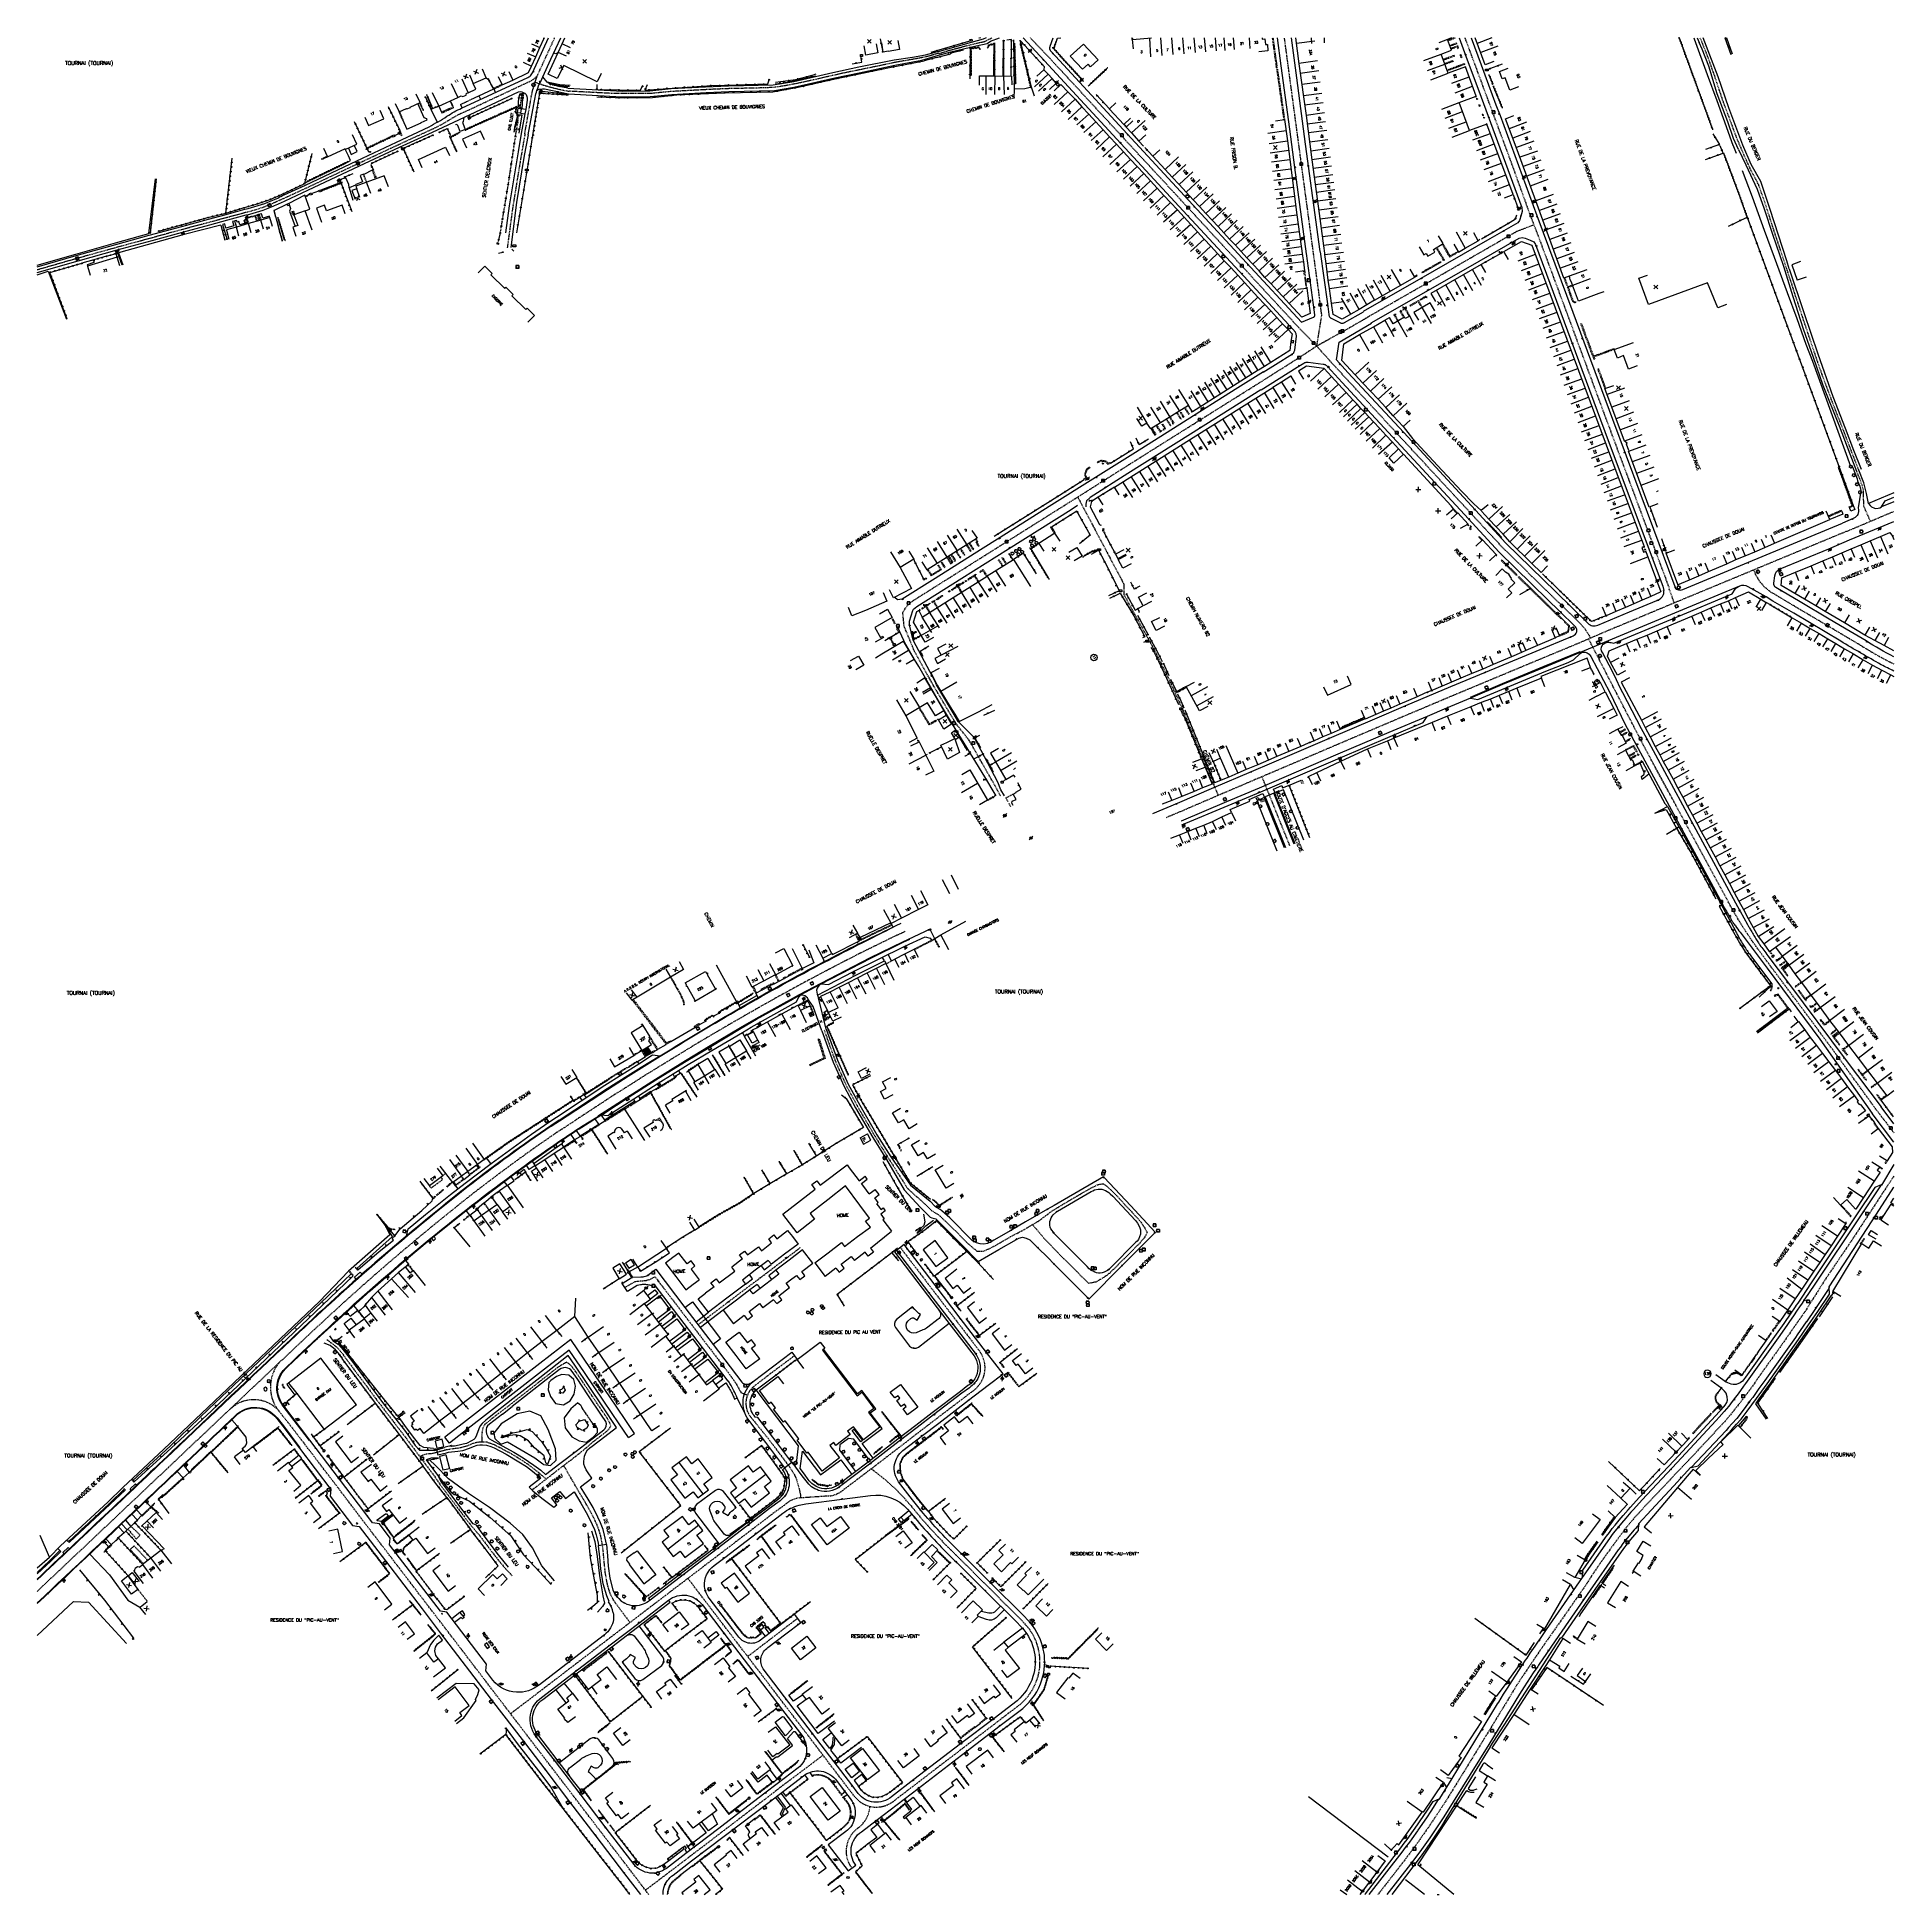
# Model space of a CAD drawing. Header units: millimetres. Extents: x 79000 to 80000, y 143000 to 144000.
import ezdxf
from ezdxf.enums import TextEntityAlignment as Align

# ---------------------------------------------------------------- set-up
doc = ezdxf.new("R2010")
doc.units = ezdxf.units.MM
doc.linetypes.add('DASHED', pattern=[0.75, 0.5, -0.25])
doc.layers.get('0').update_dxf_attribs({"linetype": 'CONTINUOUS'})
for name, color, linetype in [('W0001', 6, 'DASHED'), ('W0008', 7, 'CONTINUOUS'), ('W0100', 7, 'CONTINUOUS'), ('W0105', 7, 'CONTINUOUS'), ('W0112', 1, 'DASHED'), ('W0120', 7, 'CONTINUOUS'), ('W0211', 2, 'CONTINUOUS'), ('W0220', 5, 'DASHED'), ('W0300', 7, 'CONTINUOUS'), ('W0302', 3, 'CONTINUOUS'), ('W0310', 3, 'CONTINUOUS'), ('W0322', 7, 'CONTINUOUS'), ('W0330', 7, 'CONTINUOUS'), ('W0334', 7, 'CONTINUOUS'), ('W0400', 7, 'CONTINUOUS'), ('W0420', 7, 'CONTINUOUS'), ('W0430', 7, 'CONTINUOUS'), ('W0469', 7, 'CONTINUOUS'), ('W0471', 7, 'CONTINUOUS'), ('W0851', 7, 'CONTINUOUS'), ('W0980', 7, 'CONTINUOUS'), ('W0984', 7, 'CONTINUOUS'), ('W0989', 7, 'CONTINUOUS'), ('W0991', 7, 'CONTINUOUS'), ('W1102', 7, 'CONTINUOUS'), ('W1471', 7, 'CONTINUOUS'), ('W1473', 7, 'CONTINUOUS'), ('W1474', 7, 'CONTINUOUS')]:
    doc.layers.add(name, color=color, linetype=linetype)
doc.styles.get("Standard").update_dxf_attribs({"font": 'romans.shx', "width": 0.85})

# ---------------------------------------------------------------- blocks, each defined once
blk = doc.blocks.new('T420')
for p, q in [((0.7, 0.7), (-0.8, 0.7)), ((-0.8, 0.7), (-0.8, -0.8)), ((0.7, 0.7), (0.7, -0.8)), ((0.7, -0.8), (-0.8, -0.8))]:
    blk.add_line(p, q)
blk.add_ellipse((0, 0), major_axis=(-0.53, 0.53), ratio=1, start_param=3.926991, end_param=10.210176)
blk = doc.blocks.new('t322o')
at = {"color": 0, "linetype": 'Continuous'}
for radius in [0.25, 0.15]:
    blk.add_circle((0, 0), radius, dxfattribs=at)
blk = doc.blocks.new('T400')
for p, q in [((-0.15, 0.3), (0.15, 0.3)), ((-0.15, -0.25), (-0.15, 0.3)), ((-0.15, 0.15), (0.15, 0.15)), ((-0.15, 0), (0.15, 0)), ((0.15, 0.3), (0.15, -0.25)), ((-0.15, -0.15), (0.15, -0.15)), ((-0.15, -0.25), (-0.15, -0.3)), ((-0.15, -0.3), (0.15, -0.3)), ((0.15, -0.3), (0.15, -0.25))]:
    blk.add_line(p, q)
blk = doc.blocks.new('T471')
for p, q in [((-0.333334, 0.333334), (-0.333334, -0.333334)), ((-0.333334, 0.333334), (0.333334, 0.333334)), ((-0.333334, 0), (0, 0)), ((0.500001, 0.500001), (1.000002, 1.000002)), ((-0.500001, -0.500001), (-1.000002, -1.000002)), ((-0.333334, -0.333334), (0.333334, -0.333334))]:
    blk.add_line(p, q)
blk.add_ellipse((0, 0), major_axis=(0.471405, 0.471405), ratio=1, start_param=5.4977871438, end_param=11.780972451)
blk = doc.blocks.new('T300')
for p, q in [((-0.8, 0.5), (-0.9, 0.3)), ((-0.9, 0.3), (-0.9, 0.2)), ((-0.9, 0.2), (-0.7, 0.1)), ((-0.7, 0.6), (-0.8, 0.5)), ((-0.8, -0.1), (-0.7, 0.1)), ((-0.6, 0.7), (-0.7, 0.6)), ((-0.7, 0.1), (-0.7, 0.1)), ((-0.5, 0.7), (-0.6, 0.7)), ((-0.3, 0.6), (-0.5, 0.7)), ((-0.3, 0.6), (-0.2, 0.7)), ((-0.2, 0.6), (-0.3, 0.6)), ((-0.2, 0.7), (-0.1, 0.8)), ((-0.1, 0.8), (0.1, 0.8)), ((0.1, 0.8), (0.2, 0.7)), ((0.2, 0.7), (0.3, 0.6)), ((0.3, 0.6), (0.4, 0.5)), ((0.5, 0.5), (0.3, 0.5)), ((0.4, 0.5), (0.4, 0.5)), ((0.6, 0.4), (0.5, 0.5)), ((0.6, 0.4), (0.7, 0.3)), ((0.7, 0.3), (0.7, 0.2)), ((0.7, 0.2), (0.7, 0.1)), ((0.7, 0.1), (0.7, -0.2)), ((-0.8, -0.2), (-0.8, -0.1)), ((-0.7, -0.3), (-0.8, -0.2)), ((-0.8, -0.2), (-0.8, -0.2)), ((-0.7, -0.4), (-0.7, -0.3)), ((-0.5, -0.5), (-0.7, -0.4)), ((-0.4, -0.5), (-0.5, -0.5)), ((-0.4, -0.5), (-0.3, -0.5)), ((-0.3, -0.5), (-0.3, -0.4)), ((-0.3, -0.6), (-0.3, -0.5)), ((-0.3, -0.5), (-0.3, -0.5)), ((-0.2, -0.7), (-0.3, -0.6)), ((-0.1, -0.8), (-0.2, -0.7)), ((0.1, -0.8), (-0.1, -0.8)), ((0.2, -0.7), (0.1, -0.8)), ((0.3, -0.5), (0.2, -0.5)), ((0.3, -0.6), (0.2, -0.7)), ((0.2, -0.7), (0.2, -0.7)), ((0.5, -0.4), (0.3, -0.5)), ((0.3, -0.5), (0.3, -0.6)), ((0.3, -0.5), (0.3, -0.5)), ((0.6, -0.3), (0.5, -0.4)), ((0.7, -0.2), (0.6, -0.3)), ((0.6, -0.3), (0.6, -0.3))]:
    blk.add_line(p, q)
blk = doc.blocks.new('t112o')
at = {"color": 0, "linetype": 'Continuous'}
for p, q in [((-0.5, 0.5), (0.5, 0.5)), ((-0.5, -0.5), (-0.5, 0.5)), ((0.5, 0.5), (0.5, -0.5)), ((0.5, -0.5), (-0.5, -0.5))]:
    blk.add_line(p, q, dxfattribs=at)
blk = doc.blocks.new('t310o')
at = {"color": 0, "linetype": 'Continuous'}
for centre, start, end in [((-0.5, 0.4), 216.8699, 323.1304), ((0.5, -0.4), 36.8699, 143.1303)]:
    blk.add_arc(centre, 0.625, start, end, dxfattribs=at)
blk = doc.blocks.new('t220o')
at = {"color": 0, "linetype": 'Continuous'}
for p, q in [((-0.25, 0.25), (0.25, 0.25)), ((-0.25, -0.25), (0.25, -0.25))]:
    blk.add_line(p, q, dxfattribs=at)
blk = doc.blocks.new('t211o')
at = {"color": 0, "linetype": 'Continuous'}
for p, q in [((-0.3, 0.5), (-0.3, 0)), ((0, 1), (0, 0)), ((0.3, 0.5), (0.3, 0))]:
    blk.add_line(p, q, dxfattribs=at)
blk = doc.blocks.new('t991o')
at = {"color": 0, "linetype": 'Continuous'}
for p, q in [((-1, 1), (1, -1)), ((-1, -1), (1, 1))]:
    blk.add_line(p, q, dxfattribs=at)
blk = doc.blocks.new('T851')
for p, q in [((-0.2, -0.1), (0, 0.3)), ((0, 0.3), (0.2, -0.1)), ((-0.2, -0.1), (0.2, -0.1))]:
    blk.add_line(p, q)
for major_axis in [(-0.106, 0.106), (-0.0354, 0.0354), (-0.0236, 0.0236)]:
    blk.add_ellipse((0, 0), major_axis=major_axis, ratio=1, start_param=3.926991, end_param=10.210176)
blk = doc.blocks.new('t330o')
at = {"color": 0, "linetype": 'Continuous'}
for p, q in [((0.25, -0.25), (-0.25, 0.25)), ((-0.25, -0.25), (0.25, 0.25)), ((-0.25, 0.25), (-0.25, -0.25)), ((0.25, 0.25), (-0.25, 0.25)), ((0.25, -0.25), (0.25, 0.25)), ((-0.25, -0.25), (0.25, -0.25)), ((-0.25, -0.25), (-0.25, -0.25))]:
    blk.add_line(p, q, dxfattribs=at)
blk = doc.blocks.new('T430')
at = {"flags": 128}
for points in [[(0.8, 0.8), (-0.8, 0.8)], [(-0.8, 0.8), (-0.8, 0)], [(0.8, 0.8), (-0.8, 0)], [(-0.8, 0), (0.8, 0)], [(-0.4, 2.1), (0.4, 2.1)], [(-0.4, 2.1), (-0.4, 1.3)], [(-0.4, 1.7), (0, 1.7)], [(-0.4, 1.3), (0.4, 1.3)], [(0.8, 0), (0.8, 0.8)]]:
    blk.add_lwpolyline(points, dxfattribs=at)
blk = doc.blocks.new('T469')
at = {"color": 0, "linetype": 'Continuous', "flags": 128}
for points in [[(-0.4, 0.4), (0.4, -0.4)], [(-0.4, -0.4), (0.4, 0.4)]]:
    blk.add_lwpolyline(points, dxfattribs=at)
at = {"color": 0, "linetype": 'Continuous'}
blk.add_circle((0, 0), 0.5, dxfattribs=at)
blk = doc.blocks.new('T1471')
at = {"color": 0, "linetype": 'Continuous', "flags": 128}
blk.add_lwpolyline([(-0.75, -0.5), (-0.75, 0.5), (0.75, 0.5), (0.75, -0.5), (-0.75, -0.5)], dxfattribs=at)
blk = doc.blocks.new('T1473')
at = {"color": 0, "linetype": 'Continuous', "const_width": 0.5, "flags": 128}
blk.add_lwpolyline([(-0.25, 0, 1), (0.25, 0, 1)], format="xyb", close=True, dxfattribs=at)
blk = doc.blocks.new('T1474')
at = {"color": 0, "linetype": 'Continuous', "flags": 128}
for points in [[(-0.8, -0.5), (-0.8, 0.5)], [(-0.8, 0), (0.7, 0)], [(0.7, 0), (0.7, -0.5), (0.7, 0.5)]]:
    blk.add_lwpolyline(points, dxfattribs=at)

msp = doc.modelspace()

# ---------------------------------------------------------------- linework, layer by layer
at = {"layer": 'W0001'}
msp.add_line((79687.3, 143884.9), (79671.8, 144000), dxfattribs=at)
for points in [[(79000, 143875.2), (79021.6, 143881.4), (79042.8, 143887.3), (79061.6, 143892.4), (79077.9, 143896.9), (79092.6, 143900.8), (79102.3, 143903.4), (79112.3, 143906.1, 0.048382), (79126.5, 143910.8, 0.001736), (79133, 143913.7), (79145.2, 143919.3), (79172.9, 143932.4), (79194.5, 143942.5), (79211.9, 143950.5, 0.024901), (79220.8, 143955.1, -0.027756), (79229.6, 143959.9), (79265.3, 143976.6, 0.130395), (79269.5, 143979.8), (79269.7, 143980.3), (79274, 143989.7), (79278.7, 144000)], [(79268.1, 143976.2, 0.046906), (79286.5, 143971.3, 0.056736)], [(80000, 143662.8, -0.023984), (79983.2, 143672.2), (79974.7, 143677.2), (79963.3, 143684), (79947.7, 143693.2), (79934.7, 143701, -0.175799), (79924.5, 143713.4, -0.444771)], [(79467.8, 143519, -0.003365), (79463.1, 143516.7, 0.010296), (79426.2, 143498.2, 0.011449), (79381.1, 143473.4, 0.010017), (79341.2, 143449.7), (79327.8, 143441.5), (79320.8, 143437), (79309.6, 143430), (79283.8, 143413), (79279.3, 143410.1, 0.015358), (79234.9, 143377.7, 0.013678), (79178.1, 143330.5, 0.008242), (79139.7, 143295.3, 0.000587), (79075.7, 143234.8, -0.000167), (79000, 143163.3)], [(79464.9, 143348.5), (79482.7, 143325.2), (79495.5, 143308.5), (79507.8, 143292.4, -0.258866), (79509.3, 143277.7, -0.131528), (79503.6, 143270.9), (79499.6, 143267.9), (79484.4, 143256.3), (79475.5, 143249.5), (79465.9, 143242.1), (79449.9, 143229.8), (79433.8, 143217.6, -0.122928), (79427.2, 143214.7), (79410.7, 143213.6, 0.170885), (79403.5, 143210.5), (79397.3, 143206), (79332, 143156.2), (79307.1, 143137.2), (79255, 143097.4)], [(79129.4, 143261.4, -0.339616), (79130.4, 143286.5, -0.009249)], [(79104.3, 143261.8, -0.393166), (79129.4, 143261.4)], [(79449.1, 143229.3, -0.067694), (79470.7, 143209.3), (79475.9, 143203, 0.023965), (79497.3, 143180.5), (79513.1, 143164.8), (79528.2, 143149.7), (79532.7, 143145, -0.133926), (79539.5, 143131.3, -0.128424), (79538.8, 143116.6, -0.140586), (79529.4, 143102.4), (79517, 143092.9), (79498.8, 143079), (79473.8, 143059.9), (79461.8, 143050.7, -0.205241), (79450.3, 143047.2, -0.205056), (79440.1, 143053), (79436.6, 143057.5), (79427.2, 143069.9), (79415.5, 143085.3), (79400.5, 143104.9), (79389, 143120), (79372.4, 143141.6), (79350.5, 143170.3)], [(79448.6, 143047.5, -0.20791), (79442.3, 143035.9, 0.204938), (79435.9, 143025.8, 0.211232), (79438.8, 143014.3, 0.211232)]]:
    msp.add_lwpolyline(points, format="xyb", dxfattribs=at)
at = {"layer": 'W0001', "flags": 128}
for points in [[(79486, 143991.7), (79492.2, 143993.6), (79502.6, 143996.3), (79510.6, 143998.2), (79512.5, 143999.2), (79514.1, 144000)], [(79815.8, 143699.5), (79799.2, 143715.8), (79789.6, 143725.2), (79779.8, 143735.7), (79697.7, 143824.5), (79689.2, 143834), (79679.3, 143844.2), (79612.5, 143916.5), (79546.9, 143987.4), (79535, 144000)], [(79689.2, 143834), (79691.9, 143850.5), (79690.5, 143861.6), (79687.3, 143884.9)], [(79716.4, 143849.4), (79706.2, 143843.5), (79689.2, 143834), (79679.3, 143827.5), (79659.5, 143815)], [(79979.8, 143766.7), (79981.6, 143762.4), (79982.9, 143758.8), (79983.5, 143756.4), (79983.6, 143748.2), (79987.3, 143739.6)], [(79974.2, 143734.1), (80000, 143745)], [(79878.9, 143703.3), (79881.7, 143695.6)], [(79849.8, 143648.7), (79835.6, 143676.3)], [(79990.7, 143422.5), (79969.1, 143452.3), (79954.8, 143471.7), (79933.4, 143500.3), (79927.8, 143507.9), (79923.2, 143514.3), (79918.2, 143521.9), (79913.1, 143530.5), (79867.6, 143614.4), (79849.8, 143648.7)], [(79627.3, 143613.1), (79636.1, 143592)], [(79674.7, 143564.9), (79659.7, 143602.1)], [(79423.8, 143465.8), (79429.9, 143448.8), (79435.7, 143435.9), (79441.9, 143424.4), (79451.2, 143408.5), (79458.5, 143396.6), (79468.8, 143380.3), (79478.3, 143371.8)], [(79990.7, 143422.5), (80000, 143410.3)], [(80000, 143386.9), (79995.6, 143380.3), (79976.8, 143351.6), (79963, 143331.2), (79952.2, 143314.1), (79939.9, 143296.5), (79929.2, 143281.5), (79922.7, 143272.2), (79917.4, 143265.2), (79913.1, 143259.8), (79908.9, 143254.7), (79905.4, 143251), (79894.7, 143239.5), (79864.9, 143208), (79859.9, 143202.5), (79856, 143197.8), (79851.4, 143191.7), (79847.3, 143186.1), (79842.8, 143179.8), (79837.9, 143172.7), (79833.7, 143166.1), (79809.2, 143131.1), (79800.9, 143118.8), (79796.8, 143112.6), (79793.4, 143107), (79790.1, 143101.5), (79786.7, 143096), (79783.3, 143090.4), (79771.5, 143071.1), (79758.6, 143050.2), (79754, 143043.2), (79749.3, 143036.2), (79745.5, 143030.8), (79742.6, 143026.6), (79738, 143020.5), (79733.2, 143014.2), (79723.3, 143001.5), (79722.1, 143000)], [(79316.6, 143327), (79322, 143330.2), (79323.4, 143330.4), (79325.4, 143330.6), (79327.7, 143330.7), (79330, 143331.3), (79332.7, 143332.8), (79334.5, 143330.5), (79372.5, 143280.8), (79376.2, 143275.6), (79379.1, 143270.4), (79382.6, 143269)], [(79313.4, 143154.4), (79319.3, 143146.5)], [(79409.6, 143148.8), (79382.7, 143128.2)]]:
    msp.add_lwpolyline(points, dxfattribs=at)
at = {"layer": 'W0001'}
for points in [[(79879.2, 143703.4), (79868.3, 143732.7), (79857.2, 143762.4), (79844.2, 143797.2), (79824.1, 143851.5), (79809.6, 143890.5), (79802.9, 143908.2), (79793.6, 143934), (79771.8, 143992.7), (79769.1, 144000)], [(79981.1, 143767.2), (79977.4, 143776.8), (79973.3, 143787.5), (79969.6, 143796.9), (79966.5, 143804.9), (79961.8, 143817.5), (79959, 143825.4), (79953.7, 143841.1), (79950.5, 143850.8), (79948.2, 143857.6), (79945.9, 143864.7), (79943.1, 143873.3), (79940.6, 143880.8), (79938.4, 143887.4), (79936, 143894.5), (79934.3, 143899.8), (79933, 143903.8), (79931.4, 143908.8), (79930.2, 143912.4), (79928.6, 143916.9), (79927.2, 143920.8), (79925.2, 143924.8), (79923.2, 143928.5), (79921.5, 143932.1), (79919.2, 143937.2), (79917.2, 143941.8), (79915.3, 143946.4), (79913.8, 143950.4), (79912.8, 143953.2), (79910.6, 143959.1), (79908.2, 143965.5), (79905.9, 143972.2), (79904, 143978), (79902.3, 143982.9), (79900.9, 143986.9), (79898.5, 143993.2), (79896.2, 143998.8), (79895.6, 144000)], [(79485.8, 143991.8), (79478.7, 143989.8), (79473.1, 143988.7), (79463, 143987), (79452.6, 143984.8), (79433, 143980.8), (79412.8, 143976.2), (79403.8, 143974.4), (79397.4, 143973.4), (79392.2, 143973.1), (79373.1, 143972.7), (79365.4, 143972.4), (79352, 143971.7), (79340.9, 143971.1), (79330.9, 143970.1), (79324, 143970), (79309.6, 143970.1), (79286.5, 143971.3)], [(79262.7, 143948.3), (79260.3, 143934.4), (79256, 143907.9), (79253.2, 143887)], [(79716.3, 143849.5), (79752.4, 143870.2), (79797.2, 143896), (79806.2, 143899.4)], [(79518.8, 143591.7), (79516.4, 143596.4), (79507.4, 143612.1), (79502.1, 143621.5), (79494.8, 143630.8), (79482.9, 143650.9), (79472.5, 143669.6), (79466.9, 143683.3), (79466.6, 143687), (79466.2, 143690.5), (79468.2, 143693.7), (79470.5, 143696.1), (79530.8, 143734.1), (79557.7, 143751), (79587.6, 143769.9), (79623.4, 143792.4), (79659.6, 143815.1)], [(79560.4, 143752.8), (79585.2, 143706), (79585.2, 143700.3), (79601.6, 143670.6), (79609.3, 143655.2), (79617.4, 143637.2), (79627.3, 143613.1)], [(79974.2, 143734.1), (79923.7, 143713.1), (79888.3, 143698.4), (79874.1, 143692.5), (79859.6, 143686.4), (79846.1, 143680.8), (79829.6, 143673.7), (79809.1, 143665.2), (79782, 143653.9), (79763.3, 143646.1), (79739.1, 143635.9), (79722.4, 143628.8), (79697.9, 143618.4), (79677.8, 143609.8), (79656, 143600.5), (79635.6, 143591.8), (79616.1, 143583.4), (79608, 143580)], [(79478.3, 143371.8), (79481.7, 143368.4), (79485.2, 143366.3), (79487.7, 143364.2), (79494.4, 143357.6), (79500.6, 143351.3), (79503.4, 143348.8), (79506.1, 143346.6), (79509.5, 143346.5), (79512.6, 143347.8), (79516.1, 143349.6), (79524.4, 143354.4), (79531.3, 143358), (79539.7, 143363), (79546.6, 143368.2), (79552.2, 143371.6), (79557.1, 143374.5), (79562.6, 143377.7), (79567.1, 143380.3), (79569.3, 143381.4), (79571, 143382.2), (79572.7, 143382.7), (79574.4, 143382.8), (79576.1, 143381.5), (79578.5, 143379.4), (79581.3, 143376.5), (79588.2, 143369.1), (79593.6, 143363.3), (79595.5, 143360.7), (79596.8, 143358.6), (79597.8, 143356.6), (79596.6, 143354.2), (79595.2, 143352.4), (79592.7, 143349.7), (79588.5, 143345.5), (79581.7, 143338.7), (79577.9, 143334.9), (79575.7, 143333.2), (79573.1, 143331.6), (79570.2, 143329.9), (79566.5, 143329.2), (79562.9, 143332.6), (79559.9, 143335.6), (79549.7, 143345.8), (79542.2, 143353.6), (79538.1, 143358.5), (79535.9, 143360.8)], [(79356.1, 143307), (79362.7, 143312), (79411.2, 143348.6)], [(79156.1, 143298.9), (79159.4, 143296.4), (79161.8, 143294.5), (79164.2, 143291.6), (79166.9, 143287.9), (79172, 143281), (79177.2, 143274.2), (79182.4, 143267.1), (79192.3, 143254.2), (79198.9, 143245.6), (79203.2, 143239.8), (79208.9, 143232.1), (79213.6, 143225.9), (79217.1, 143220.7), (79222.4, 143213.7), (79230, 143203.6), (79233, 143199.6), (79238.2, 143193.5), (79243.1, 143187), (79248.2, 143180.4), (79252.5, 143175.2), (79255.9, 143171.6)], [(79266.4, 143218), (79269.2, 143219.9), (79276.2, 143225.4), (79280.6, 143228.8), (79287.9, 143234.4), (79294.3, 143239.4), (79298.3, 143243), (79303.4, 143246.9), (79306.6, 143249.4), (79308, 143250.8), (79309, 143252.6), (79308.1, 143254.6), (79307.2, 143256.3), (79304.1, 143260.8), (79298.9, 143268.5), (79293.6, 143276.4), (79290.1, 143281.6), (79288.6, 143283.6), (79286.9, 143285.5), (79285.2, 143286.7), (79283.5, 143285.8), (79281.9, 143284.9), (79280.2, 143283.8), (79276, 143280.5), (79269.6, 143275.5), (79260.9, 143268.7), (79253.1, 143262.6), (79247.3, 143258.2), (79243.8, 143255.4), (79241.2, 143253.3), (79240, 143251.3), (79239.6, 143249), (79239.4, 143246.9), (79239.6, 143243.7)], [(79129.4, 143261.4), (79135.1, 143254.3), (79144.1, 143242.6)], [(79329.4, 143000), (79319.2, 143013.4), (79303.7, 143033.6), (79289.6, 143052.1), (79276.7, 143069), (79265.2, 143084), (79247.4, 143107.3), (79220, 143143.2), (79210.1, 143156.1), (79190.4, 143181.9), (79175.4, 143201.5), (79161.9, 143219.3), (79144.1, 143242.6)], [(79274.1, 143223.8), (79270.6, 143226.9), (79265.6, 143230.8), (79261.4, 143233.7), (79255.5, 143237.3), (79250.5, 143240), (79246.3, 143242.2), (79242.3, 143243.6), (79238.6, 143243.7), (79235.3, 143243.2), (79231.9, 143241.7), (79228.1, 143240.6), (79223.8, 143240), (79219.9, 143239.4), (79217.2, 143238.7), (79212.9, 143237.5), (79209.6, 143237.2), (79208, 143236.8), (79206.1, 143235.8)], [(79313.4, 143154.4), (79311.4, 143157.2), (79309.8, 143159.6), (79308.4, 143162.7), (79307.1, 143167.2), (79306, 143173.3), (79305.4, 143179.1), (79304.9, 143185), (79304.3, 143189.2), (79303.5, 143193.4), (79302.4, 143196.9), (79300.8, 143200.8), (79298.6, 143205.2), (79295.2, 143211.2), (79291.4, 143217.6), (79288.1, 143223.3), (79283.6, 143231.1)], [(79423.3, 143075.1), (79400.1, 143057.6), (79393.5, 143052.5), (79375.9, 143039.1), (79368.7, 143033.6), (79351, 143020.1), (79327.6, 143002.3)]]:
    msp.add_lwpolyline(points, dxfattribs=at)
at = {"layer": 'W0001', "flags": 128}
for points in [[(79262.6, 143948.3), (79265.8, 143966.2, -0.059953), (79269.5, 143979.8)], [(79815.8, 143699.5), (79830.6, 143685.1, -0.085591), (79836.6, 143676.7, 0.042851)], [(79407.9, 143290.2), (79396.6, 143281.8), (79386.5, 143274.1, 0.449139), (79385, 143256.4), (79394.3, 143244.9), (79404.5, 143231.3, -0.054355), (79408.6, 143224.6), (79409.9, 143220.4, -0.046506), (79411.3, 143213.6, -0.934296)]]:
    msp.add_lwpolyline(points, format="xyb", dxfattribs=at)
at = {"layer": 'W0008'}
for p, q in [((79896.7, 143993.9), (79895.1, 143997.5)), ((79916.4, 143940), (79913.7, 143945.8)), ((79943.7, 143875.7), (79942.3, 143879.9)), ((79157.9, 143295.7), (79154.5, 143297)), ((79159.6, 143298.1), (79157.7, 143300.9)), ((79250.6, 143258.8), (79255.9, 143262.9)), ((79219.8, 143240.9), (79219.8, 143240.9)), ((79302.6, 143186), (79302.3, 143188)), ((79306.6, 143188.6), (79306.6, 143188.7))]:
    msp.add_line(p, q, dxfattribs=at)
for points in [[(79000, 143876.7), (79021, 143882.8), (79042.4, 143888.8), (79060.4, 143893.7), (79078, 143898.5), (79092.2, 143902.3), (79101.8, 143904.9), (79111.9, 143907.7, 0.035952), (79126, 143912.2, 0.024781), (79133, 143915.5), (79144.6, 143920.7), (79172.2, 143933.8), (79193.6, 143943.9), (79211.1, 143952.2, 0.024778), (79220.7, 143957.8, -0.038972), (79228.6, 143962.2), (79264.3, 143978.7, 0.107672), (79266.1, 143980.1), (79266.7, 143981.2), (79275.4, 144000)], [(79264.5, 143947.8), (79267.5, 143964.2, -0.043358), (79269.2, 143971.7, -0.038183), (79271.2, 143976.6), (79272.4, 143979), (79276.7, 143988.5), (79282, 144000)], [(79000, 143873.7), (79022, 143879.9), (79043.1, 143885.9), (79062, 143890.9), (79078.2, 143895.4), (79093, 143899.4), (79102.7, 143902), (79112.6, 143904.7, 0.048268), (79127.1, 143909.4, 0.001739), (79133.6, 143912.3), (79145.8, 143918), (79173.6, 143931.1), (79195.1, 143941.1), (79213, 143949.3), (79218.7, 143952), (79259.2, 143971, -0.210898), (79262.6, 143970.2, -0.299008), (79263.9, 143966.5), (79263.6, 143963.9), (79263.2, 143961.5), (79262.7, 143959.1), (79260.7, 143948.5)], [(79881.9, 143704.1, 0.370296), (79886.4, 143702.9), (79921.8, 143717.6), (79972.3, 143738.6)], [(80000, 143666.7, -0.0218), (79985.1, 143675.2), (79976.5, 143680.3), (79965.1, 143687), (79949.5, 143696.3), (79936.5, 143704, -0.280482), (79935.4, 143706.3), (79935.9, 143710.3, -0.273168), (79938.7, 143714), (79964.9, 143724.9), (79976.1, 143729.6)], [(80000, 143659, -0.009235), (79993.2, 143662.4, -0.009033), (79971.4, 143675.1), (79946.1, 143690.1), (79934.9, 143696.7), (79931.3, 143698.9), (79921.6, 143704.4, 0.178792), (79916.8, 143704.8), (79884, 143691), (79831, 143669), (79830.8, 143669.4), (79811.5, 143661.4), (79789.1, 143652.1), (79771.8, 143644.8), (79772, 143644.4), (79759, 143639), (79748.7, 143634.6), (79728, 143625.9), (79700.6, 143614.2), (79658.2, 143596), (79640.5, 143588.5), (79616.1, 143578.2), (79616.1, 143578.2)], [(79600.9, 143582.3), (79614.2, 143587.9), (79633.7, 143596.2), (79654, 143604.9), (79675.9, 143614.3), (79696, 143622.9), (79720.5, 143633.3), (79737.2, 143640.4), (79761.4, 143650.6), (79780.1, 143658.4), (79807.3, 143669.7), (79827.2, 143678, 0.556967), (79828.5, 143682.9), (79819.8, 143691.4), (79813.7, 143697.3)], [(79817.9, 143701.6), (79835.2, 143684.8, 0.329106), (79840.6, 143683.8), (79857.7, 143690.9), (79872.4, 143697, 0.229629), (79875.9, 143700.3, 0.174261), (79876, 143702.3, 0.174261)], [(79852.6, 143650), (79850.6, 143654.3), (79848.4, 143658.8), (79843, 143669, -0.61116), (79846.2, 143674.5, -0.046909), (79849.2, 143674.1)], [(79827.4, 143665.1), (79831, 143668.4, -0.30901), (79834.8, 143668.9, -0.175726), (79836.8, 143666.8), (79847, 143647.4)], [(79415.4, 143482, 0.152237), (79414, 143483.8), (79413.7, 143484, 0.194899), (79410.8, 143484.4)], [(79422.3, 143490.6, 0.226997), (79419.7, 143487.1, 0.101095), (79420.9, 143482.9, 0.101095)], [(79276.8, 143413.8, 0.015362), (79232.1, 143381.3, 0.013682), (79175.1, 143333.8, 0.008242), (79136.6, 143298.6, 0.000587), (79072.6, 143238, -0.00016), (79000, 143169.5, -0.000305)], [(79281.5, 143405.9, -0.002362), (79293.1, 143413.6), (79302.4, 143419.3)], [(79146.6, 143244.5), (79132, 143263.8, -0.391148), (79134.6, 143284.4, -0.009263), (79179.1, 143325.5, -0.013213), (79230.9, 143368.7, -0.016134), (79281.5, 143405.9)], [(79337.1, 143000, -0.071448), (79337.5, 143003.6, -0.170922), (79342.6, 143010.5), (79352.5, 143018.1), (79370, 143031.4), (79394.2, 143049.8), (79412.7, 143064, -0.172082), (79420.9, 143066.6, -0.207841), (79429.9, 143062.1), (79434.2, 143056.5), (79437.9, 143051.7, -0.309636), (79438.9, 143037.6, -0.099969), (79435.5, 143033.9), (79426.1, 143026.7), (79436.8, 143012.7), (79440.9, 143015.9, -0.211257), (79438.5, 143025.3, -0.206286), (79443.9, 143033.8), (79451.9, 143039.9), (79474.5, 143057.2), (79500.2, 143076.8), (79518.7, 143091), (79530.8, 143100.3, 0.146163), (79541.2, 143115.7, 0.118401), (79542.2, 143130.8, 0.131418), (79534.7, 143146.7), (79530.5, 143151.1), (79513.9, 143167.6), (79498.8, 143182.6, -0.023301), (79477.2, 143205.5), (79471.4, 143212.6), (79464, 143222.3, -0.202379), (79461.8, 143231.6, -0.17537), (79466.2, 143239.1), (79476.9, 143247.3), (79485.6, 143253.9), (79501.7, 143266.3), (79512.2, 143274.3), (79520.2, 143280.4), (79511.3, 143292), (79497.2, 143310.5), (79483.6, 143328.2), (79467, 143350.1), (79462.8, 143346.9), (79480.7, 143323.6), (79493.4, 143307), (79505.7, 143290.8, -0.256874), (79507, 143278.8, -0.131543), (79502.1, 143273), (79498.1, 143270), (79482.8, 143258.3), (79474, 143251.5), (79464.3, 143244.2), (79448.3, 143231.9), (79432.2, 143219.6, -0.245027), (79420.9, 143217.7, -0.165782), (79414.2, 143222.8), (79412.1, 143225.6), (79406.6, 143232.9), (79402.5, 143229.7, -0.150618), (79405, 143223.5, -0.176953), (79403, 143215.1, -0.077386), (79400.1, 143212.1), (79394.5, 143207.9), (79384, 143199.8), (79366.3, 143186.3), (79348.6, 143172.7), (79330.1, 143158.6, -0.169257), (79322, 143155.5, -0.151904), (79316.5, 143157, -0.121179)], [(79402.7, 143229.9), (79392.4, 143243.5), (79383.3, 143255.5, -0.402984), (79385.7, 143276.4), (79406.4, 143292.2), (79409.4, 143288.2)], [(79406.5, 143232.8), (79396.2, 143246.4), (79388.2, 143256.9), (79386.8, 143257.2, -0.425623), (79387.3, 143271.8), (79398.1, 143279.9)], [(79000, 143157.1, 0.001121), (79059.7, 143213.5, -0.000406), (79106.8, 143258, -0.452611), (79129.2, 143256.7), (79132.6, 143252.4), (79141.5, 143240.6)], [(79310.3, 143151.8, -0.070483), (79310.4, 143148.2, -0.196946), (79305.6, 143139.9), (79287, 143125.7), (79270.5, 143113, -0.196382), (79258.1, 143109, -0.218252), (79245.5, 143115.5), (79241.7, 143120.5), (79242.1, 143124.1), (79220.6, 143152.1), (79217.2, 143152.7), (79189.8, 143188.4), (79190.2, 143191.9), (79184.3, 143199.7), (79180.7, 143200.3), (79176.5, 143205.8), (79162.9, 143223.7), (79146.9, 143244.7)], [(79398.4, 143203), (79401.6, 143205.5, -0.092088), (79410.4, 143209.7, -0.026707), (79414, 143210.4), (79433.6, 143213), (79448.9, 143215, -0.249549), (79468.7, 143207.6), (79473.9, 143201.4, 0.023969), (79495.5, 143178.6), (79511.3, 143162.9), (79526.4, 143147.9), (79530.8, 143143.3, -0.133569), (79537, 143130.8, -0.128617), (79536.3, 143117.4, -0.140019), (79527.8, 143104.4), (79515.4, 143094.9), (79497.3, 143081.1), (79472.2, 143062), (79460.2, 143052.7, -0.206357), (79450.6, 143049.8, -0.205148), (79442.2, 143054.5), (79438.7, 143059.1), (79429.3, 143071.5), (79417.6, 143086.8), (79402.5, 143106.5), (79391.1, 143121.5, -0.423125), (79393.6, 143133), (79393.6, 143133), (79403.2, 143140.4), (79411.3, 143146.6), (79407.9, 143151.1), (79388.9, 143136.5, -0.219788), (79382, 143135.7, -0.141406), (79377.9, 143138.7), (79373.6, 143144.4), (79361.9, 143159.6, -0.131802), (79359.5, 143165.8, -0.265689), (79364.7, 143177.3), (79370.3, 143181.6), (79387.9, 143195.1), (79398.4, 143203)]]:
    msp.add_lwpolyline(points, format="xyb", dxfattribs=at)
at = {"layer": 'W0008', "flags": 128}
for points in [[(79511.2, 144000), (79509.6, 143999.3), (79503, 143997.6), (79484.6, 143992.4)], [(79486.9, 143991), (79492.1, 143992.5), (79505.8, 143995.8), (79511.6, 143997)], [(79511.6, 143997), (79513.5, 143998.2), (79518.3, 144000)], [(79531.1, 144000), (79544.7, 143985.3), (79583.7, 143943.2), (79621.7, 143902.1), (79649.9, 143871.7), (79674.1, 143845.4)], [(79817.9, 143701.6), (79791.1, 143727.9), (79774.6, 143745.7), (79736, 143787.4), (79706, 143819.8), (79699.9, 143826.6), (79701.2, 143836.2), (79718.6, 143846.3)], [(79735.8, 143790.7), (79740.7, 143784.3), (79754.3, 143769.7), (79767.1, 143755.9), (79773.8, 143749.1), (79777.8, 143745.4)], [(79977.7, 143769), (79980.2, 143762.5), (79980.5, 143761.5), (79981.6, 143758.6), (79982.2, 143756.3), (79982.2, 143755.8), (79980.7, 143746.9)], [(79986.4, 143749.3), (79985.3, 143754.6), (79985, 143756.1), (79984.6, 143757.5), (79984.2, 143759), (79983.8, 143760.4), (79981.1, 143767.2)], [(80000, 143754.9), (79986.4, 143749.3), (79987.2, 143748.2), (79987.9, 143747.5), (79989.5, 143746.7), (79990.3, 143746.5), (79991.5, 143746.7), (79992.4, 143746.9), (79993.3, 143747.4), (79995.4, 143750.7), (80000, 143752.6)], [(79971.9, 143745.2), (79972.5, 143743.5), (79965.5, 143740.6)], [(79980.7, 143746.9), (79981, 143745.8), (79981, 143744.9), (79980.6, 143743.4), (79980.2, 143742.7), (79979.1, 143741.7), (79978.1, 143741.1), (79972.3, 143738.6)], [(79978.1, 143748.1), (79978.9, 143746.1), (79976.8, 143745.2), (79976.1, 143747)], [(80000, 143750.2), (79993.3, 143747.4)], [(79976.1, 143729.6), (79976.1, 143729.6), (80000, 143739.6)], [(79917.3, 143529.6), (79891.2, 143577.7), (79866.9, 143622.6), (79864.1, 143627.8), (79854, 143647.2), (79852.6, 143650)], [(80000, 143415.1), (79993.1, 143424.3)], [(80000, 143405.2), (79988.3, 143420.7)], [(80000, 143393.3), (79993.3, 143382.1), (79993.1, 143382.2), (79989.8, 143380.9), (79979.6, 143365.6), (79955.5, 143329.4), (79950.4, 143321.8), (79948.3, 143318.6), (79947.4, 143317.4), (79946.9, 143316.5), (79944.1, 143312.6), (79941.1, 143308.2), (79940.7, 143307.6), (79936.6, 143301.8), (79920.1, 143278.7), (79919.5, 143277.9), (79918.4, 143276.5), (79917.2, 143275.6), (79915.1, 143274.8), (79913.4, 143274.7), (79912.3, 143274.9), (79910.5, 143275.6), (79909.2, 143276.4), (79904.2, 143280)], [(79993.1, 143382.2), (79982.4, 143366.2), (79957, 143328.2), (79952.1, 143320.8), (79950.7, 143318.6), (79949.2, 143316.5), (79948, 143314.7), (79946, 143311.7), (79943.8, 143308.7), (79942.7, 143307), (79938.6, 143301.2), (79920.1, 143275.3), (79919.1, 143273.8), (79916.1, 143269.7), (79914.8, 143267.9), (79913, 143265.6), (79911.1, 143263.1), (79908.6, 143260.1), (79905.9, 143257.1), (79904.3, 143255.3), (79883.1, 143232.6), (79864.5, 143212.6), (79859.7, 143207.4), (79858.4, 143206), (79855.7, 143202.8), (79853.3, 143200.1), (79850.8, 143197), (79848.9, 143194.6), (79848, 143193.4), (79846.8, 143191.8), (79845.9, 143190.5), (79832.6, 143171.5), (79832.3, 143170.7)], [(79965.2, 143327.4), (79990.6, 143366.5), (80000, 143381), (80000, 143381)], [(79990.5, 143353), (79986.4, 143355.4), (79987.8, 143357.7), (79991.2, 143355.6)], [(79320.2, 143332.4), (79318.6, 143334.9)], [(79318.9, 143335.2), (79320.5, 143332.6)], [(79328, 143317.1), (79335.2, 143322.5), (79340.7, 143315.2), (79333.6, 143309.8)], [(79328.7, 143322.7), (79332.7, 143325.8), (79334.3, 143323.7), (79330.3, 143320.7)], [(79862.7, 143199.9), (79869.3, 143207.1), (79881.5, 143220.2), (79890.7, 143230.2), (79890.9, 143230), (79894.6, 143231), (79910.8, 143248.4), (79912.7, 143250.5), (79915.3, 143253.3), (79917.7, 143256.1), (79921, 143260.4), (79926, 143267.2), (79931.7, 143275.1), (79948.7, 143299), (79951.4, 143302.9), (79954.1, 143306.8), (79956.6, 143310.5), (79959, 143314.1), (79965.3, 143323.3), (79965.2, 143327.4), (79965, 143326.5), (79960.4, 143319.5), (79957.4, 143315.1), (79952.9, 143308.5), (79952.8, 143308.4), (79947.9, 143301.4), (79947, 143300.1), (79930.5, 143276.9), (79927.3, 143272.5), (79924, 143267.8), (79922.7, 143266.1), (79919.4, 143261.6), (79915.4, 143256.5), (79913, 143253.7), (79910.9, 143251.5), (79909.6, 143250), (79890.9, 143230)], [(79967, 143323.5), (79966.3, 143322.4), (79966.1, 143322.5), (79959.8, 143313.1), (79957.7, 143310), (79954.8, 143305.8), (79951.9, 143301.6), (79949.8, 143298.6), (79932.6, 143274.4), (79931.9, 143273.5), (79927.3, 143267), (79926.9, 143266.5), (79925.4, 143264.4), (79931.2, 143256)], [(79334.6, 143308.5), (79341.7, 143314), (79343.6, 143311.4), (79336.5, 143306)], [(79348.9, 143316.2), (79352.9, 143319.3), (79368.1, 143299.4), (79364.1, 143296.2)], [(79354.9, 143308.5), (79361.5, 143313.6)], [(79369.5, 143314.7), (79357.3, 143305.4)], [(79337.5, 143304.7), (79344.6, 143310.1), (79349.1, 143304.2), (79340.7, 143298.1)], [(79341.8, 143296.6), (79350.1, 143303), (79351.9, 143300.6), (79343.6, 143294.3)], [(79344.6, 143293), (79352.9, 143299.3), (79357.5, 143293.4), (79350.3, 143287.9)], [(79351.3, 143286.7), (79358.4, 143292.1), (79360.3, 143289.6), (79353.1, 143284.2)], [(79354.1, 143283), (79361.3, 143288.4), (79366.9, 143281.1)], [(79923.1, 143286.7), (79923.2, 143286.7), (79923.6, 143286.7), (79925.1, 143289), (79925.1, 143289.3), (79925, 143289.4)], [(79366.7, 143281), (79359.7, 143275.6)], [(79365.4, 143274.8), (79369.3, 143277.8), (79367.8, 143279.9), (79363.8, 143276.9)], [(79759.2, 143063), (79762.1, 143062.6), (79777.4, 143087.6), (79786.6, 143102.7), (79787.2, 143103.7), (79789.8, 143107.9), (79791.9, 143111.2), (79793.1, 143113.1), (79794.4, 143115.1), (79798.4, 143121.2), (79801.7, 143126.2), (79802.5, 143127.4), (79804.2, 143130), (79806.8, 143133.7), (79808.7, 143136.5), (79809.3, 143137.4), (79813, 143142.7), (79832.3, 143170.7), (79832.5, 143174.8), (79844.7, 143192.3), (79845.2, 143193), (79846.8, 143195.1), (79848.3, 143197.1), (79849.9, 143199), (79852, 143201.6), (79854.2, 143204.1), (79856.9, 143207.2), (79858.2, 143208.6), (79862.9, 143213.8), (79881.6, 143233.8), (79908.5, 143262.7), (79909.2, 143263.6), (79910, 143265), (79910.4, 143266.2), (79910.3, 143268.1), (79909.7, 143270), (79908.8, 143271.2), (79907.8, 143272.2), (79907.3, 143272.6), (79901.4, 143276.8)], [(79920.3, 143257.3), (79916.3, 143252.6)], [(79782.5, 143079.6), (79820.7, 143138.5), (79821.1, 143138.3), (79840.8, 143166.7), (79854.2, 143185.8), (79855.1, 143187.1), (79856, 143188.2), (79856.8, 143189.3), (79857.5, 143190.2), (79862.5, 143196), (79862.7, 143199.9), (79862.7, 143199.3), (79860.8, 143197.2), (79860.1, 143196.5), (79858.2, 143194.1), (79855.7, 143191.1), (79854, 143189), (79852.7, 143187.1), (79851.6, 143185.7), (79834.8, 143161.6), (79819.5, 143139.5), (79808.7, 143123.6), (79808.2, 143122.9), (79805.8, 143119.4), (79800.9, 143111.9), (79798.3, 143107.9), (79781.8, 143080.9)], [(79844.9, 143166.3), (79842.7, 143167.7), (79849.6, 143177.4)], [(79825.9, 143167), (79827.7, 143164)], [(79831.8, 143169.9), (79828.1, 143170.7)], [(79830.7, 143149.7), (79831, 143150.7), (79833.9, 143154.8), (79842, 143166.6), (79844.2, 143165.2)], [(79814.5, 143126.5), (79812.2, 143122.8), (79804.2, 143110.7)], [(79781.8, 143080.9), (79757.7, 143041.9), (79750, 143030.5), (79744.7, 143023.1), (79739.6, 143016.4), (79727, 143000)], [(79782.5, 143079.6), (79758.7, 143040.7), (79756.3, 143036.9), (79752, 143030.4), (79748.5, 143025.2), (79745.8, 143021.4), (79742.8, 143017.3), (79741, 143014.9), (79733.6, 143005.2), (79729.6, 143000)], [(79715, 143000), (79715.4, 143000.4), (79734.4, 143025.2), (79736.3, 143027.7), (79737.8, 143029.7), (79738.7, 143030.9), (79741.6, 143035), (79741.8, 143035.3), (79746.8, 143042.5), (79748.5, 143045), (79751.8, 143050.1), (79755.5, 143051.8), (79762.1, 143062.6)], [(79774.6, 143063.5), (79770.7, 143057.1), (79771.8, 143056.3), (79772.6, 143056.2), (79773.6, 143056.3), (79774, 143056.4), (79775.6, 143056.9)], [(79781, 143069.9), (79779.9, 143070.6), (79779.8, 143070.7), (79779.6, 143070.7), (79779.5, 143070.8), (79779.3, 143070.8), (79779.1, 143070.7), (79779, 143070.6), (79778.8, 143070.5), (79778.7, 143070.3), (79778.7, 143070.3), (79776.6, 143066.8), (79781.2, 143063.9)], [(79781, 143069.9), (79784, 143067.7)], [(79727.6, 143020.1), (79684.7, 143052.6)], [(79763.1, 143000), (79743.7, 143016), (79770.1, 143056.1)], [(79757.4, 143060.3), (79759.1, 143057.7)], [(79717.5, 143000), (79735.1, 143022.8), (79737, 143025.4), (79739.3, 143028.3), (79740.6, 143030.1), (79743.6, 143034.4), (79743.8, 143034.6), (79748.4, 143041.3), (79750.8, 143044.9), (79754.8, 143051.2), (79755.5, 143051.8)], [(79747.3, 143000), (79737, 143007.9)], [(79754.1, 143000), (79754.2, 143000), (79755, 143000), (79755.2, 143000)]]:
    msp.add_lwpolyline(points, dxfattribs=at)
for points in [[(79681, 143846.9), (79651.4, 143878.8), (79622.5, 143910.1), (79587, 143948.4), (79554.9, 143983.1), (79546.3, 143992.5, -0.037158), (79546, 143992.8, -0.026663), (79545.7, 143993.4, -0.064129), (79545.5, 143993.8, -0.059283), (79545.4, 143994.3, -0.040142), (79545.5, 143995, -0.04614), (79545.6, 143995.5), (79547.3, 144000)], [(79681, 143846.9), (79687.5, 143849.6, 0.09445), (79687.8, 143849.8, 0.093917), (79688, 143850.1, 0.065729), (79688.2, 143850.5, 0.072219), (79688.2, 143850.8), (79687.5, 143856.3), (79683.7, 143883.9)], [(79691.1, 143884.8), (79694.9, 143856.8), (79695.7, 143851, 0.058576), (79695.8, 143850.4, 0.045074), (79696.1, 143849.8, 0.057089), (79696.5, 143849.3, 0.081651), (79696.9, 143849), (79701.9, 143846.5, 0.080258), (79702.3, 143846.4, 0.06069), (79703, 143846.4, 0.045743), (79703.7, 143846.5, 0.060136), (79704.2, 143846.7), (79714.3, 143852.5)], [(79660.4, 143820), (79667, 143824.1), (79676.1, 143829.8, 0.063327), (79676.6, 143830.2, 0.06983), (79676.9, 143830.7, 0.046918), (79677.1, 143831.2, 0.042378), (79677.3, 143831.8), (79678.2, 143839.3, 0.041008), (79678.2, 143839.8, 0.032071), (79678.1, 143840.4, 0.061961), (79677.9, 143841, 0.076246), (79677.7, 143841.5), (79674.8, 143844.7)], [(79659.3, 143810.5), (79678.7, 143822.6), (79682.3, 143824.9, -0.052369), (79682.8, 143825.2, -0.043885), (79683.4, 143825.3, -0.033783), (79684.1, 143825.4, -0.043135), (79684.6, 143825.4), (79692.7, 143824.3, -0.04699), (79693.4, 143824.2, -0.058758), (79693.9, 143823.9, -0.03804), (79694.4, 143823.6, -0.030447), (79694.9, 143823.1), (79702.8, 143814.5), (79730, 143785.2), (79768.7, 143743.3), (79787.4, 143723.1), (79813.7, 143697.3)], [(79847, 143647.4), (79855.1, 143630.5), (79879, 143586.4), (79903.7, 143540.8), (79908, 143532.8, 0.003001), (79908.9, 143531.3, 0.001348), (79910.7, 143528, 0.009033), (79912.4, 143525.1, 0.016305), (79913.4, 143523.5, 0.004884), (79914.7, 143521.7, 0.002529), (79917.2, 143518.3), (79931.7, 143499), (79960.2, 143460.8), (79988.3, 143420.7)], [(79864.7, 143610.1), (79876.6, 143587.6), (79878.1, 143586), (79891.5, 143561.9), (79906.8, 143533.7), (79914.7, 143519, 0.003468), (79915.7, 143517.1, 0.002242), (79917.3, 143514.3, 0.010268), (79918.7, 143511.9, 0.011104), (79920.1, 143509.7, 0.004708), (79921.8, 143507.3, 0.005007), (79923.4, 143505), (79934.2, 143490.5), (79934.2, 143489.5)], [(79335.6, 143451.5, -0.010014), (79378.8, 143477.3, -0.011443), (79424.1, 143502.2, -0.003234), (79465.3, 143523.2, 0.044302), (79465.3, 143523.2, -0.000006)], [(79917.3, 143529.6), (79921.2, 143522.5, 0.001559), (79922, 143521, 0.001264), (79923.1, 143519.1, 0.008277), (79923.8, 143517.9, 0.003905), (79925.3, 143515.4, 0.005245), (79926.8, 143513.1, 0.007016), (79927.9, 143511.4, 0.004493), (79929.9, 143508.7, 0.003887), (79932.2, 143505.6), (79943.2, 143490.9), (79974.4, 143449.3), (79993.1, 143424.3)], [(79381.1, 143259.5), (79378.2, 143264.9), (79377, 143267.5, 0.019696), (79375.3, 143271.4, 0.026802), (79373.8, 143274.1, 0.001001), (79372.3, 143276.5, 0.022766), (79372.2, 143276.6), (79332.3, 143328.8), (79331.1, 143327.9, 0.04442), (79328.9, 143328.4, 0.04442), (79326.7, 143328.6, 0.034894), (79324.9, 143328.4), (79323.2, 143328), (79318, 143324.8), (79315.1, 143329.2), (79320.5, 143332.6), (79325.1, 143332.7, 0.059148), (79327.6, 143333, 0.101754), (79328.9, 143333.6), (79333.2, 143336.8), (79348.9, 143316.2), (79364.1, 143296.2), (79379.5, 143276, 0.107184), (79380.4, 143275.3, 0.082863), (79381.7, 143274.9, 0.096877), (79383.2, 143274.9, 0.106889), (79384.4, 143275.5), (79385.5, 143276.3)], [(79367, 143272.7), (79371, 143275.7, -0.013639), (79372.4, 143273.3, -0.013639), (79373.8, 143270.8, -0.010604), (79374.7, 143268.9, -0.010604), (79375.6, 143266.9), (79377, 143267.5)]]:
    msp.add_lwpolyline(points, format="xyb", dxfattribs=at)
at = {"layer": 'W0008'}
for points in [[(79683.7, 143883.8), (79677.4, 143930.2), (79674.6, 143950.8), (79670, 143985), (79668, 144000)], [(79691, 143884.9), (79683.2, 143942.7), (79678.4, 143978.6), (79675.5, 144000)], [(79765.9, 144000), (79769.5, 143990.1), (79777.7, 143968.1), (79799.6, 143908.6), (79799.9, 143906.6), (79799.1, 143904), (79799.3, 143904.6), (79798.3, 143901.7), (79797.4, 143900.5), (79782.4, 143891.8), (79745.2, 143870.4), (79714.2, 143852.6)], [(79772.3, 144000), (79777.7, 143985.5), (79785.7, 143964), (79787.9, 143958.2), (79807.8, 143904.3), (79827.1, 143852.3), (79848.4, 143794.7), (79870.5, 143735.5), (79881.5, 143706), (79882.3, 143704.2)], [(79894, 144000), (79895.1, 143997.5)], [(79913.7, 143945.8), (79910.6, 143954.8), (79904.8, 143969.9), (79900.3, 143984.8), (79896.7, 143993.9)], [(79942.3, 143879.9), (79933.3, 143907.6), (79928.3, 143922.7), (79923.1, 143931.8), (79918.6, 143942.3), (79911.1, 143962.4), (79905.3, 143979.1), (79897.3, 144000)], [(79285.9, 143972.9), (79315.2, 143971.4), (79330, 143971.6), (79341.5, 143972.7), (79359.9, 143973.7), (79372.4, 143974.2), (79396.5, 143974.8), (79407.5, 143976.6), (79428.5, 143981.4), (79442.6, 143984.4), (79461.6, 143988.2), (79471.4, 143989.7), (79478.5, 143990.9), (79484.4, 143992.5)], [(79286.1, 143969.9), (79314.9, 143968.3), (79330.1, 143968.5), (79341.8, 143969.6), (79360.4, 143970.7), (79372.6, 143971.1), (79397.2, 143971.7), (79407.6, 143973.5), (79429.6, 143978.5), (79442.7, 143981.2), (79461.9, 143985.3), (79476.4, 143988.1), (79487.2, 143991.2)], [(79285.9, 143972.9), (79280.9, 143973.8), (79275.8, 143975.4), (79274.6, 143976.2), (79272.4, 143979)], [(79269.2, 143971.7), (79270.4, 143972.4), (79272.2, 143972.6), (79273.2, 143972.5), (79286.1, 143969.9)], [(79260.7, 143948.5), (79259.1, 143938.7), (79254.3, 143909.5), (79252.2, 143895.1)], [(79255.3, 143887.2), (79258.3, 143911.3), (79262.5, 143936.7), (79264.6, 143947.8)], [(79916.4, 143940), (79920.2, 143931.6), (79926.4, 143918.5), (79930.2, 143907.9), (79934.6, 143894.3), (79940.5, 143877), (79945.6, 143860.7), (79951.2, 143843.3), (79956.5, 143828.1), (79961.8, 143813), (79970.5, 143791.1), (79976.3, 143776), (79979.8, 143766.7)], [(79718.5, 143846.5), (79769.4, 143875.7), (79798.2, 143892.2), (79799.8, 143892.5), (79801.4, 143892.1), (79804.2, 143891), (79806.1, 143890.1), (79807, 143888.8), (79824.3, 143842.2), (79846.2, 143783.1), (79875.5, 143704.8), (79876.2, 143702.4)], [(79943.7, 143875.7), (79951.6, 143852.2), (79959.1, 143829.8), (79967.2, 143806.9), (79973.8, 143789.9), (79978.3, 143777.9), (79982.4, 143767.7)], [(79660.5, 143820.1), (79645.3, 143810.6), (79617.4, 143793.1), (79591.6, 143776.8), (79570, 143763.2), (79545.1, 143747.6), (79518.7, 143730.9), (79508.1, 143724.3), (79483.7, 143708.9), (79465.9, 143697.7), (79463.4, 143697.4), (79461.9, 143698.6)], [(79659.1, 143810.5), (79621.2, 143786.6), (79587.5, 143765.4), (79567.1, 143752.5), (79565.2, 143750.6), (79564.8, 143748.8), (79564.8, 143747.5)], [(79521, 143591.7), (79519.1, 143595.1), (79517.5, 143599.1), (79504.8, 143623), (79496.3, 143631.7), (79484.4, 143651.5), (79483.6, 143653.3), (79476.5, 143666.8), (79471.8, 143675.6), (79470.8, 143680.2), (79470.1, 143683.2), (79469.9, 143684.5), (79469.8, 143685.2), (79469.9, 143685.9), (79471.6, 143691.7), (79472, 143692.3), (79473.8, 143693.7), (79498.1, 143709.1), (79523.2, 143724.9), (79556.9, 143746.1), (79560.4, 143748.3)], [(79516.6, 143591.8), (79510.4, 143602), (79493, 143630.3), (79485.5, 143643), (79474.8, 143661.4), (79472.5, 143665.3), (79467.2, 143674.5), (79466.8, 143675.4), (79463.6, 143682.5)], [(79677.1, 143565.8), (79666, 143593.2), (79661.4, 143591.3), (79672.4, 143564)], [(79302.4, 143419.3), (79302.3, 143419.6), (79304.3, 143420.8), (79318.6, 143430.1), (79333.1, 143439.2), (79349.2, 143449.2), (79361.6, 143456.8), (79378.9, 143467), (79387.3, 143471.9), (79410.6, 143484.7), (79422.2, 143490.9), (79448.8, 143504.7), (79466.3, 143513.2), (79481.1, 143520.2), (79481.1, 143520.2), (79481.1, 143520.2), (79481.4, 143519.9)], [(79424.9, 143466.2), (79420.9, 143482.9)], [(79422.6, 143465.3), (79418, 143478.3), (79415.4, 143482)], [(79422.6, 143465.3), (79428.7, 143448.3), (79434.6, 143435.3), (79440.8, 143423.7), (79450.1, 143407.8), (79457.4, 143396), (79466.9, 143379.6), (79475.6, 143370.3)], [(79424.9, 143466.2), (79431, 143449.4), (79436.8, 143436.5), (79443, 143425.1), (79452.3, 143409.2), (79459.7, 143397.3), (79470.3, 143382), (79480.9, 143373.5)], [(79387.1, 143451.6), (79380.9, 143462.1), (79381, 143462.4)], [(79276.8, 143413.8), (79281.4, 143416.8), (79307.2, 143433.7), (79318.4, 143440.8), (79325.5, 143445.3), (79335.6, 143451.5), (79335.6, 143451.7)], [(79475.6, 143370.3), (79480.9, 143364.9), (79481.8, 143364.5), (79484.1, 143363.9), (79490.1, 143357.9), (79498, 143350), (79506.8, 143340.9), (79517.9, 143347.4), (79527.4, 143352.9), (79528.7, 143353.5), (79530.7, 143354), (79532.7, 143353.6), (79534.6, 143352.7), (79535.8, 143351.6), (79539, 143348.4), (79544.3, 143343.1), (79547.7, 143339.6), (79565.7, 143321.5), (79566.5, 143320.7), (79584.3, 143338.8), (79602, 143356.5), (79602.2, 143356.7), (79589, 143370.9), (79574.6, 143386.2), (79574.3, 143386.5), (79547.8, 143371.2), (79544.2, 143369.1), (79532.4, 143362.3), (79524.4, 143357.7), (79515.3, 143352.4), (79513.8, 143351.5), (79511.9, 143350.7), (79509.9, 143350.3), (79507.9, 143350.5), (79505.9, 143351), (79504.1, 143351.9), (79503.6, 143352.2), (79491.7, 143364.4), (79491.5, 143364.5), (79487.2, 143368.3), (79486.4, 143368.9), (79484.3, 143370), (79483.7, 143370.6), (79480.9, 143373.5)], [(79549.2, 143367.8), (79549.6, 143368.1), (79567.7, 143378.6), (79568.5, 143379.1), (79569.5, 143379.5), (79571.5, 143380), (79573.5, 143379.9), (79575.4, 143379.3), (79577.2, 143378.2), (79577.9, 143377.5), (79579.3, 143376.1), (79591.5, 143363), (79592.6, 143361.7), (79593.7, 143359.7), (79594.2, 143358), (79594.3, 143356.7), (79594.2, 143355.7), (79593.8, 143354.2), (79593.1, 143352.9), (79592.4, 143352), (79591.8, 143351.3), (79578.3, 143337.8), (79577.2, 143336.7), (79576.4, 143336.1), (79574.6, 143335.2), (79573.6, 143334.9), (79572.6, 143334.7), (79571.6, 143334.7), (79570.6, 143334.9), (79569.6, 143335.2), (79568.7, 143335.7), (79567.7, 143336.3), (79566.6, 143337.1), (79565.5, 143338.2), (79547.8, 143356), (79547.4, 143356.5), (79546.6, 143357.6), (79546, 143358.5), (79545.6, 143359.5), (79545.4, 143360.5), (79545.4, 143361.5), (79545.5, 143362.5), (79545.7, 143363.5), (79546.1, 143364.5), (79546.6, 143365.4), (79547.2, 143366.2), (79548.8, 143367.5), (79549.2, 143367.8)], [(79477.4, 143366.5), (79478.1, 143362.4), (79477.5, 143360.4), (79476, 143358.9), (79473.8, 143356.2), (79476.7, 143358.2), (79478.7, 143360.2), (79482.7, 143363.3)], [(79162.5, 143291.4), (79160.7, 143293.4), (79157.9, 143295.7)], [(79159.6, 143298.1), (79162.1, 143296.5), (79164, 143294.4), (79164.7, 143293.6)], [(79215.1, 143239.6), (79215.8, 143236.8), (79220.4, 143238), (79221.5, 143238.2), (79226.6, 143238.8), (79229.3, 143239.2), (79232.9, 143240.4), (79235.1, 143241.4), (79237, 143242), (79238.4, 143242.3), (79239.9, 143242.3), (79242.1, 143242), (79244.3, 143241.3), (79246.2, 143240.6), (79252.6, 143237.2), (79259.5, 143233.1), (79263.5, 143230.5), (79266.7, 143228.1), (79271.2, 143224.2), (79265, 143219.4), (79267, 143217.5), (79271.9, 143213.5), (79278.3, 143208.6), (79279.9, 143209.9), (79277.1, 143213.6), (79281.6, 143217.1), (79284.5, 143213.3), (79289.3, 143216.9), (79292.9, 143210.9), (79296.5, 143204.5), (79299, 143199.4), (79300.2, 143196.7), (79301.1, 143193.8), (79301.8, 143190.8), (79302.1, 143189.3), (79302.3, 143188), (79306.6, 143188.7), (79305.6, 143193.6), (79304.8, 143196.6), (79303.4, 143200.2), (79302, 143203.3), (79299.4, 143208.4), (79296.7, 143213), (79294.4, 143216.8), (79292.7, 143219.6), (79298.8, 143224.3), (79296.7, 143227.2), (79295.7, 143228.7), (79294.9, 143230.3), (79294.5, 143231.9), (79294.4, 143233.2), (79294.6, 143234.7), (79294.8, 143236.1), (79295.5, 143237.9), (79296.5, 143239.5), (79297.7, 143240.6), (79299, 143241.6), (79305.7, 143246.7), (79312.1, 143251.6), (79304.7, 143262.7), (79297.3, 143273.6), (79289.5, 143285.1), (79286, 143290.3)], [(79286, 143290.3), (79270.8, 143278.4), (79256.2, 143267), (79243.4, 143257), (79241.6, 143255.6), (79239.6, 143253.8), (79238.6, 143252.5), (79237.8, 143250.9), (79236.7, 143247.4), (79235.9, 143245.9), (79235.2, 143245.1), (79234, 143244.3), (79231.2, 143243), (79229.5, 143242.5), (79227.3, 143242), (79224.7, 143241.6), (79223, 143241.5), (79221.1, 143241.3), (79219.8, 143241), (79219.8, 143240.9)], [(79250.6, 143258.8), (79243.6, 143253.4), (79242.6, 143252.4), (79242, 143251.5), (79241.8, 143250.5), (79241.8, 143249.4), (79242, 143248.1), (79242.5, 143247), (79243, 143246.2), (79243.7, 143245.5), (79244.8, 143244.8), (79250.5, 143241.7), (79256.8, 143238.3), (79261.8, 143235.2), (79267.5, 143231.3), (79271.2, 143228.5), (79273.8, 143226.2), (79281.5, 143232.1), (79290.3, 143238.8), (79299.6, 143246), (79303.6, 143249), (79305.2, 143250.3), (79305.9, 143251), (79306.5, 143252.3), (79306.6, 143253.5), (79306.2, 143254.8), (79306, 143255.3), (79304.4, 143257.7), (79296.6, 143269.2), (79290.8, 143277.9), (79288.1, 143281.8), (79287.4, 143282.6), (79286.7, 143283.1), (79285.8, 143283.6), (79284.5, 143283.8), (79283.4, 143283.7), (79282.3, 143283.3), (79281.4, 143282.8), (79274.2, 143277.2), (79255.9, 143262.9)], [(79409.4, 143288.2), (79408.3, 143287.4), (79408.1, 143287.6)], [(79141.3, 143240.4), (79158.2, 143218.2), (79157.8, 143214.6), (79169.9, 143198.7), (79173.5, 143198.2), (79187.6, 143179.7), (79207.3, 143153.9), (79217.1, 143141), (79244.6, 143105.1), (79262.4, 143081.9), (79273.9, 143066.8), (79286.8, 143049.9), (79300.9, 143031.4), (79316.4, 143011.2), (79324.9, 143000)], [(79253.8, 143176.4), (79248.5, 143182.9), (79239.1, 143195.3), (79236.7, 143199), (79234.9, 143199.6), (79229.5, 143206.6), (79222.3, 143216.2), (79217.4, 143222.7), (79216.2, 143225.1)], [(79028.3, 143183.3), (79038.9, 143172.2), (79048.8, 143158.5), (79055.3, 143154.8)], [(79310.3, 143151.8), (79309.9, 143153.4), (79309.4, 143154.8), (79309, 143155.5), (79308.8, 143156.1), (79307.8, 143157.6), (79308.1, 143157.9), (79306.8, 143160.9), (79304.8, 143167.3), (79303.6, 143175.4), (79302.9, 143183.6), (79302.6, 143186)], [(79306.6, 143188.6), (79307.2, 143182.5), (79307.6, 143176.9), (79308.5, 143170.4), (79310.1, 143164.2), (79311, 143162.1), (79312, 143160.6), (79312.4, 143160.3), (79313.2, 143159.4), (79314.6, 143158.1), (79315.7, 143157.4), (79316.5, 143157)]]:
    msp.add_lwpolyline(points, dxfattribs=at)
msp.add_lwpolyline([(79399.7, 143101.7), (79412.3, 143085.1, -0.164512), (79414.4, 143076.9, -0.208017), (79409.9, 143068.2), (79398.6, 143059.6), (79392, 143054.6), (79374.4, 143041.1), (79367.1, 143035.6), (79349.4, 143022.1), (79338.9, 143014.1, -0.192081), (79329.9, 143011.6, -0.199362), (79321.5, 143016.2), (79306.5, 143035.8), (79292, 143054.9), (79279.1, 143071.7), (79268.6, 143085.4, -0.210827), (79265.7, 143096.8, -0.198463), (79271.6, 143106.2), (79291, 143121), (79308.7, 143134.5), (79324.8, 143146.8), (79340.1, 143158.5, -0.20707), (79349.8, 143161.2, -0.195308), (79358.1, 143156.2), (79370.4, 143140.1), (79388.3, 143116.6), (79398.2, 143103.7)], format="xyb", close=True, dxfattribs=at)
at = {"layer": 'W0100'}
for p, q in [((79437.5, 143515.4), (79441.9, 143517.8)), ((79491, 143508.8), (79486.8, 143517)), ((79397.7, 143507.2), (79402.1, 143509.5)), ((79402.1, 143509.5), (79407, 143500.2)), ((79464.2, 143499.4), (79462, 143503.8)), ((79474.6, 143504.7), (79472.3, 143509.2)), ((79345.7, 143502.6), (79348.2, 143498.3)), ((79349, 143491.1), (79359.9, 143497.2)), ((79381.8, 143494.9), (79384.9, 143489)), ((79461.6, 143492.3), (79457.2, 143501.3)), ((79409.9, 143478.7), (79411.2, 143476.1)), ((79409.9, 143478.7), (79411.1, 143476.1)), ((79416.4, 143478.6), (79411.2, 143476.1)), ((79415.8, 143474.7), (79417.6, 143475.5)), ((79416.6, 143472.9), (79415.8, 143474.7)), ((79416.6, 143472.9), (79418.4, 143473.7)), ((79433.1, 143472.6), (79428.6, 143470.4)), ((79318.8, 143456.3), (79321.4, 143452)), ((79384.6, 143450.1), (79382, 143454.4)), ((79388.1, 143460.2), (79385.1, 143458.5)), ((79388.8, 143458.9), (79388.1, 143460.2)), ((79288, 143444.3), (79290.7, 143440)), ((79308.4, 143450.1), (79311, 143445.8)), ((79311, 143445.8), (79321.4, 143452)), ((79367.8, 143440.2), (79365.2, 143444.5)), ((79373.1, 143443.1), (79370.5, 143447.4)), ((79282.1, 143440.6), (79284.8, 143436.4)), ((79349.8, 143432.7), (79349.4, 143432.5)), ((79356.2, 143433.2), (79353.7, 143437.5)), ((79341, 143420.9), (79338.4, 143425.2)), ((79352.3, 143427.6), (79349.4, 143432.5)), ((79314.6, 143412.6), (79316.1, 143410.2)), ((79234.4, 143404.7), (79240.8, 143395.9)), ((79317.7, 143411.2), (79320.4, 143407)), ((79443.3, 143407.5), (79447.2, 143409.7)), ((79443.3, 143407.5), (79445.1, 143404.2)), ((79287.9, 143396.1), (79283.7, 143402.5)), ((79208.2, 143385.7), (79211.3, 143381.7)), ((79215.5, 143391.2), (79218.5, 143387.2)), ((79442.8, 143384.4), (79446, 143386.9)), ((79262, 143369.9), (79253.3, 143382.1)), ((79448.2, 143377.4), (79451.4, 143379.8)), ((79454.5, 143369), (79455.6, 143369.8)), ((79398.4, 143353.1), (79404.2, 143357.6)), ((79404.2, 143357.6), (79406.8, 143354.4)), ((79390.1, 143346.8), (79395.6, 143351)), ((79446, 143346), (79440.2, 143341.6)), ((79352.2, 143336.9), (79356.6, 143331.1)), ((79367.4, 143329.4), (79375.7, 143335.8)), ((79379.9, 143342.4), (79374.1, 143338)), ((79375.7, 143335.8), (79374.1, 143338)), ((79411.8, 143335.6), (79417.7, 143340)), ((79430.2, 143337.4), (79424.4, 143332.9)), ((79356, 143320.8), (79360, 143323.9)), ((79364.6, 143327.3), (79360, 143323.9)), ((79360, 143323.9), (79360, 143323.9)), ((79383.5, 143314.1), (79389, 143318.4)), ((79389, 143318.4), (79390.8, 143316)), ((79396.6, 143320.4), (79390.8, 143316)), ((79171.1, 143299.9), (79168.1, 143304)), ((79380.8, 143311.9), (79375, 143307.4)), ((79162.4, 143297), (79163.1, 143296.2)), ((79163.1, 143296.2), (79162.7, 143295.9)), ((79163.2, 143295.5), (79163.4, 143295.7)), ((79163.4, 143295.7), (79163.9, 143295.1)), ((79389.2, 143288.6), (79384.7, 143294.3)), ((79172, 143263.8), (79152.8, 143288.9)), ((79389.2, 143288.5), (79385.9, 143286.1)), ((79172, 143263.8), (79154.5, 143250.5)), ((79205, 143260.7), (79201, 143257.7)), ((79201, 143257.7), (79203.1, 143255)), ((79202.4, 143253.1), (79201.7, 143252.6)), ((79203.1, 143255), (79201.8, 143253.9)), ((79201.8, 143253.9), (79202.4, 143253.1)), ((79230.5, 143248.8), (79230.9, 143249.2)), ((79230.9, 143249.2), (79231, 143249)), ((79318.5, 143246.1), (79321.8, 143248.3)), ((79335.2, 143252.4), (79331.1, 143249.7)), ((79109.3, 143231.7), (79106.3, 143235.7)), ((79118.4, 143238.6), (79116.4, 143241.3)), ((79215.3, 143240.4), (79219, 143241.3)), ((79220.2, 143236.8), (79216.7, 143235.9)), ((79216.7, 143235.9), (79218.5, 143228.5)), ((79067.5, 143202.1), (79064.1, 143205.8)), ((79321.6, 143184), (79317.6, 143181.1)), ((79052.6, 143174.7), (79052.8, 143175.7)), ((79055, 143176.4), (79054, 143176.6)), ((79245.4, 143172.4), (79246.8, 143171)), ((79317.6, 143181.1), (79317.5, 143180.1)), ((79054.3, 143164.4), (79050.9, 143161.8)), ((79241, 143161.1), (79237.5, 143164.7)), ((79058.5, 143150.9), (79055.3, 143154.8)), ((79056.3, 143155.6), (79059.3, 143157.9))]:
    msp.add_line(p, q, dxfattribs=at)
for points in [[(79248.3, 143979.2), (79250.4, 143974.7), (79256.2, 143977.3), (79264.6, 143981.3), (79266.2, 143984.8), (79268.5, 143989.8), (79270.8, 143994.8), (79273.1, 143999.8), (79273.2, 144000)], [(79275.6, 143980.3), (79275.2, 143980.5), (79280.6, 143992.2), (79282.7, 143996.8), (79284.2, 144000)], [(79451.9, 143996.9), (79452.8, 143991.9), (79446.3, 143990.8), (79445.4, 143995.7)], [(79463.5, 143998.7), (79464.4, 143993.8), (79458.4, 143992.7), (79458.3, 143992.9), (79455.7, 143992.4), (79454.9, 143997.4)], [(79590.5, 143994.1), (79590, 143999.1), (79600.1, 144000)], [(79659.8, 144000), (79659.8, 143999.3), (79661.3, 143999.5), (79661.6, 143996.4), (79662.6, 143996.5), (79662.9, 143993.1), (79657.9, 143992.6)], [(79677.8, 144000), (79679.6, 143986.1), (79683.4, 143958.3), (79686.6, 143934.3), (79689.6, 143912), (79692.8, 143888.1), (79693.4, 143884)], [(79790.3, 143913.9), (79795, 143915.7), (79780.8, 143953.5), (79771.5, 143950.1), (79765.9, 143965.2), (79775.1, 143968.7), (79769.3, 143984.4), (79760, 143981), (79756.2, 143991.3), (79761.7, 143993.4), (79759.6, 143999.1), (79754.9, 143997.4)], [(79784.6, 143987.3), (79779.9, 143985.6), (79774.5, 144000)], [(79212.8, 143970.7), (79216.3, 143963.2), (79226.5, 143967.9), (79228.3, 143968.8), (79229.3, 143968.4), (79231, 143969.2), (79231.3, 143970.2), (79232.1, 143970.5), (79236.3, 143972.4), (79234.9, 143975.5), (79241.8, 143978.6), (79239.8, 143983.1)], [(79303.8, 143980.9), (79301.6, 143976.4), (79283.6, 143985.2), (79280.1, 143978.1), (79275.6, 143980.3)], [(79797.8, 143973.6), (79793.1, 143971.9), (79790.7, 143978.6), (79789.1, 143978), (79787.6, 143982), (79792.3, 143983.8)], [(79192.9, 143964.7), (79194.9, 143960.2), (79199, 143962), (79199.1, 143961.8), (79201, 143962.6), (79200.9, 143962.8), (79206.2, 143965.2), (79204.2, 143969.7)], [(79176.5, 143957.3), (79178.5, 143952.8), (79186.7, 143956.5), (79184.7, 143961)], [(79666.9, 143955.3), (79671.8, 143956), (79673.5, 143944.5), (79675.9, 143924.6), (79678.5, 143904.8), (79681.5, 143882.7)], [(79843.8, 143863.3), (79841.1, 143862.3), (79830.2, 143858.3), (79827, 143866.8), (79826.3, 143868.5), (79825.6, 143869.8), (79825.4, 143870.8), (79825.2, 143871.7), (79822.3, 143870.7), (79807.2, 143912.2), (79797.2, 143939.7), (79790.8, 143956.5), (79795.4, 143958.2)], [(79154.3, 143940.6), (79156.4, 143936), (79166, 143940.5), (79166.2, 143940.1), (79172.1, 143942.8), (79169.8, 143947.8)], [(79240.9, 143945.2), (79238.8, 143949.8), (79229.1, 143945.4), (79231.2, 143940.8)], [(79207.4, 143930), (79205.3, 143934.5), (79219.9, 143941.2), (79222, 143936.6)], [(79189.2, 143919.8), (79186.9, 143925.8), (79171.6, 143920.1), (79172.1, 143918.8), (79169.5, 143917.8), (79171.3, 143913.1)], [(79126.7, 143898.4), (79125.3, 143903.2), (79120.5, 143901.8), (79113.9, 143900), (79107.3, 143898.1), (79102, 143896.6), (79102.1, 143896.5), (79101.9, 143896.5), (79103.3, 143891.7)], [(79148.1, 143896.5), (79144.3, 143906.9), (79138.3, 143904.7), (79140.4, 143899), (79137.7, 143898), (79139.4, 143893.3)], [(79165.9, 143905.3), (79164.2, 143910), (79155.9, 143906.9), (79154.8, 143909.9), (79150.5, 143908.4), (79153.2, 143900.7)], [(79744.4, 143887.5), (79746.9, 143883.2), (79748.1, 143883.9), (79749, 143882.4), (79752.8, 143884.6), (79752, 143886.1), (79757.3, 143889.2), (79754.8, 143893.5)], [(79763.1, 143889), (79765.6, 143884.7), (79769.1, 143886.7), (79776.2, 143890.8), (79773.8, 143895.1)], [(79792.5, 143880.6), (79790, 143885), (79799.5, 143890.4), (79805.1, 143888.4), (79805.1, 143888.4), (79833.6, 143811.8), (79853.7, 143757.6), (79865.5, 143726), (79864.3, 143725.5), (79865.2, 143723), (79866.4, 143723.4), (79874.5, 143701.7)], [(79044.6, 143877.3), (79043.1, 143882), (79027.1, 143877), (79028.6, 143872.2)], [(79237.6, 143873.4), (79241.1, 143877), (79245, 143873.1), (79244.3, 143872.4), (79251.8, 143865), (79252.5, 143865.7), (79256.4, 143861.8), (79255.7, 143861.1), (79263.2, 143853.7), (79263.9, 143854.4), (79267.8, 143850.5), (79264.3, 143846.9)], [(79720.3, 143858.7), (79742, 143871.1), (79739.5, 143875.5)], [(79780.3, 143873.7), (79777.8, 143878), (79750.7, 143862.4), (79753.2, 143858.1)], [(79909.8, 143856.5), (79905.2, 143854.6), (79899.6, 143868.1), (79867.8, 143856.4), (79862.6, 143870.6), (79867.3, 143872.3)], [(79752.8, 143853.1), (79750.3, 143857.4), (79741.5, 143852.2), (79744, 143847.9)], [(79741.7, 143845.7), (79739.4, 143850.1), (79738.6, 143849.8), (79736.8, 143848.8), (79736.4, 143849.6), (79730.4, 143846.1), (79728.4, 143849.5)], [(79861.8, 143823.4), (79857.1, 143821.6), (79854.4, 143828.9), (79851.1, 143827.6), (79849.4, 143832.2), (79859.8, 143836)], [(79657.7, 143821), (79622.2, 143798.7), (79620.1, 143802.1), (79599.8, 143789.4), (79597.7, 143792.6), (79595, 143790.9), (79592.3, 143795.1)], [(79872.9, 143749), (79868.2, 143747.3), (79857, 143777.4), (79857.2, 143777.8), (79856, 143781.2), (79856.3, 143781.8), (79854.9, 143782.8), (79854.9, 143782.8), (79850.4, 143794.9), (79844.4, 143811.1), (79849.1, 143812.8)], [(79582.8, 143753.9), (79580.2, 143758.1), (79624.1, 143785.7), (79665.5, 143811.8)], [(79574.2, 143748.5), (79571.5, 143752.7), (79567.9, 143750.4), (79567.2, 143747.5), (79572.2, 143737.9), (79572.8, 143737.6), (79573.3, 143737.7)], [(79883.5, 143705.4), (79890, 143708.2), (79894.9, 143710.3), (79900.1, 143712.6), (79910, 143716.8), (79914.9, 143719), (79919.9, 143721.1), (79925.1, 143723.3), (79930.5, 143725.5), (79935.8, 143727.8), (79965.5, 143740.6), (79963.6, 143745.2)], [(79503.5, 143734.7), (79506.2, 143730.5), (79479.4, 143713.6), (79476.7, 143717.8)], [(79550.9, 143729), (79548.2, 143733.2), (79539.5, 143727.7), (79542.2, 143723.5)], [(79469.4, 143723.5), (79472.1, 143719.3), (79464.9, 143714.8), (79470.9, 143703.5), (79461.3, 143698.4), (79459, 143702.8)], [(79555.7, 143723.1), (79560, 143725.6), (79562.8, 143720.8), (79558.5, 143718.3)], [(79585.3, 143724.3), (79580.8, 143721.9), (79582.1, 143719.6), (79586.5, 143721.9)], [(79883.7, 143705.6), (79877.4, 143722.5), (79882.1, 143724.3)], [(80000, 143669.9), (79994.8, 143672.7), (79989.8, 143675.4), (79984.3, 143678.4), (79973.5, 143684.9), (79963.1, 143691.1), (79957.9, 143694.1), (79951.9, 143697.7), (79946.6, 143700.7), (79939.3, 143705), (79939.7, 143709.2), (79947, 143712.2), (79955.4, 143715.7), (79961.8, 143718.4), (79966.9, 143720.5), (79972, 143722.6), (79977.1, 143724.8)], [(79482.7, 143677), (79478.3, 143674.5), (79472, 143685.3), (79473.7, 143691.1), (79474.8, 143691.7), (79476.6, 143688.1), (79493.3, 143698.6), (79511.6, 143710.1), (79511.6, 143710.2), (79525.8, 143719.1), (79535, 143704.5)], [(79589.2, 143716.8), (79584.8, 143714.4), (79582.3, 143719.1), (79586.7, 143721.5)], [(79455.7, 143701.3), (79457.7, 143696.7), (79446.2, 143691.6), (79438.8, 143688.7), (79437, 143693.3)], [(79600.1, 143696.4), (79595.7, 143694.1), (79593.2, 143698.8), (79597.6, 143701.1)], [(79874.2, 143701.6), (79874.2, 143701.5), (79869.1, 143699.2), (79864.5, 143697.2), (79859.9, 143695.2), (79855.4, 143693.3), (79850.3, 143691.1), (79845.1, 143688.8), (79843.1, 143693.4)], [(79855.5, 143659.1), (79851.1, 143656.8), (79847.4, 143663.6), (79845.7, 143667), (79846.7, 143669.9), (79856, 143673.8), (79861.5, 143676.1), (79867.1, 143678.4), (79872.5, 143680.7), (79878, 143683), (79891.2, 143688.5), (79896.3, 143690.7), (79901.5, 143693), (79906.7, 143695.2), (79910.9, 143696.9), (79914.8, 143698.6), (79921.8, 143701.6), (79928.3, 143697.7), (79931.2, 143696), (79928.7, 143691.7)], [(79453.6, 143689.8), (79458, 143692.3), (79460.5, 143687.8), (79451.1, 143682.5), (79454.2, 143677), (79455.4, 143677.7), (79455.8, 143677), (79451.4, 143674.6)], [(79607.2, 143683.2), (79602.7, 143680.8), (79600.2, 143685.6), (79604.6, 143687.9)], [(79942.8, 143683.4), (79945.3, 143687.7), (79950.2, 143684.8), (79955, 143682), (79959.7, 143679.3), (79964.4, 143676.4), (79968.7, 143673.8), (79973.5, 143671), (79978.2, 143668.2), (79983.4, 143665.1), (79988.5, 143662.1), (79993.5, 143659.4), (79998.3, 143657), (80000, 143656.1)], [(79451.6, 143666.2), (79455, 143668.2), (79466.4, 143675.1), (79472.3, 143665.3), (79468, 143662.7)], [(79489.4, 143673.5), (79485, 143671.2), (79486.9, 143667.6), (79483.4, 143665.8), (79485, 143663), (79489.3, 143665.5)], [(79818, 143682.5), (79820, 143678), (79817.6, 143676.9), (79817.7, 143676.9), (79808, 143672.7), (79801.8, 143670), (79799.4, 143669), (79794.1, 143666.7), (79784.2, 143662.5), (79778.7, 143660.1), (79772.7, 143657.6), (79766.8, 143655.1), (79761.8, 143653), (79756.8, 143650.9), (79751.2, 143648.5), (79749.3, 143653.1)], [(79438.1, 143664.6), (79442.4, 143667.1), (79445.3, 143662.1), (79441, 143659.6)], [(79832, 143659.2), (79836.6, 143661), (79834.8, 143665.9), (79809.8, 143656.1), (79810.2, 143655.1), (79796.9, 143649.8), (79798.8, 143645.1)], [(79473.7, 143652.7), (79478, 143655.3), (79481.1, 143650), (79476.9, 143647.4)], [(79485.8, 143660.3), (79481.4, 143658), (79484.8, 143651.4), (79486.8, 143648), (79491.8, 143639.8), (79494.3, 143635.7), (79496.6, 143631.8), (79507, 143637), (79514.3, 143640.9)], [(79630.5, 143639.9), (79626.1, 143637.5), (79618.9, 143650.7), (79623.3, 143653.1)], [(79692.9, 143650.5), (79695, 143646), (79707.7, 143651.7), (79705.7, 143656.2)], [(79840.1, 143645.5), (79844.6, 143647.8), (79842, 143652.8), (79837.5, 143650.5)], [(79477.2, 143646.8), (79481.5, 143649.3), (79484.2, 143644.7), (79488.4, 143637.6), (79483.9, 143634.9), (79479.6, 143641.9), (79467.9, 143634.9), (79474, 143622.9), (79469.6, 143620.6)], [(79741.3, 143649.7), (79743.2, 143645.1), (79734, 143641.2), (79729, 143639), (79725.2, 143637.4), (79721, 143635.6), (79715.3, 143633.1), (79713.3, 143637.7)], [(79794.5, 143643.4), (79792.7, 143648), (79787.5, 143645.9), (79782.7, 143643.9), (79777.7, 143642), (79772.2, 143639.8), (79759.6, 143634.7), (79751.3, 143631.3), (79730.7, 143622.9), (79732.6, 143618.3)], [(79485.5, 143632.8), (79489.5, 143635.3), (79492.4, 143630.3), (79488.3, 143627.7), (79485.5, 143632.8)], [(79496.8, 143615.2), (79490.3, 143611.6), (79486.7, 143619.1), (79490, 143620.6), (79494.2, 143622.7), (79494.4, 143622), (79496.8, 143615.2)], [(79494.2, 143622.7), (79492.5, 143625.8), (79494.5, 143627.1), (79496.8, 143623.3), (79494.4, 143622)], [(79678.6, 143622.9), (79680.6, 143618.3), (79674.1, 143615.7), (79667.7, 143612.9), (79663.2, 143611), (79657.4, 143608.5), (79651.1, 143605.9), (79646.7, 143604), (79641.8, 143601.9), (79637.4, 143612.1), (79633.4, 143610.3), (79631.3, 143614.9)], [(79699.9, 143632.1), (79701.8, 143627.5), (79697, 143625.4), (79692.4, 143623.5), (79687.7, 143621.5), (79685.8, 143626.1)], [(79470.5, 143618.7), (79475, 143620.9), (79483, 143605.1), (79478.5, 143602.9)], [(79517.7, 143617.2), (79513.4, 143614.7), (79521.7, 143600.5), (79526, 143603.1)], [(79686.9, 143597.7), (79684.8, 143602.2), (79689.2, 143604.3), (79702.2, 143610.4), (79716.6, 143617.1), (79727.2, 143621.5), (79729.1, 143616.8)], [(79498.1, 143603.3), (79502.4, 143605.8), (79511.9, 143589.5), (79507.6, 143587)], [(79622.5, 143609.9), (79627.1, 143611.8), (79629, 143607.3), (79632.8, 143598.1), (79627.7, 143596.1), (79623.1, 143594.2), (79616.6, 143591.5), (79611.1, 143589.3), (79606, 143587.3), (79606, 143587.3)], [(79525.7, 143586.5), (79525, 143587.9), (79525.2, 143588.9), (79527.2, 143589.9), (79525.7, 143592.7), (79527.2, 143593.5), (79527.1, 143593.8), (79529.9, 143595.3)], [(79610.6, 143568.9), (79610.6, 143568.9), (79615.3, 143570.7), (79619.7, 143572.5), (79624.1, 143574.3), (79628.3, 143576), (79633.1, 143578), (79638.1, 143580.4), (79643.3, 143582.8), (79645.4, 143578.3)], [(79479.8, 143533.1), (79479.8, 143533.1), (79479.8, 143533.1), (79479.8, 143533.1), (79479.8, 143533.1), (79479.8, 143533.1), (79474.7, 143530.5), (79465.5, 143525.9), (79459.9, 143523), (79459.7, 143523.3), (79443.2, 143515.4), (79441.9, 143517.8)], [(79486.8, 143517), (79500.2, 143524.2)], [(79462, 143503.8), (79462.2, 143503.9), (79462.1, 143504), (79467.3, 143506.6), (79472.3, 143509.2)], [(79348.2, 143498.3), (79341.2, 143494.1), (79323.2, 143483.3), (79321, 143482.1), (79320.5, 143481.8)], [(79359.9, 143497.2), (79360.5, 143496.1), (79360.9, 143496.4), (79361.2, 143495.9), (79360.8, 143495.6), (79365.2, 143488), (79365.6, 143488.2), (79365.9, 143487.8), (79354.2, 143481.1)], [(79384.9, 143489), (79385, 143489.1), (79385.1, 143489), (79391.3, 143492.2), (79397.6, 143495.5), (79397.7, 143495.3), (79398.1, 143495.4), (79398, 143495.6), (79406.6, 143500.2), (79406.7, 143500), (79407, 143500.2)], [(79428.6, 143470.4), (79426.3, 143475.1), (79422, 143483.6), (79422.2, 143483.6), (79422.1, 143483.8), (79427.1, 143486.2), (79432, 143488.8), (79436.9, 143491.3), (79441.8, 143493.8), (79447.1, 143496.5), (79452.1, 143499), (79457, 143501.4), (79457.1, 143501.3), (79457.2, 143501.3)], [(79349, 143491.1), (79349.7, 143489.9), (79349.3, 143489.7), (79349.5, 143489.3), (79350, 143489.5), (79354.3, 143481.8), (79353.9, 143481.5), (79354.2, 143481.1)], [(79385.1, 143458.5), (79382.6, 143463), (79385.8, 143464.6), (79385.3, 143465.6), (79385.3, 143465.7), (79387.9, 143467.1), (79389, 143467.7), (79393.4, 143470.1), (79401.1, 143474.3), (79409.7, 143479), (79409.9, 143478.7)], [(79409.9, 143478.7), (79415, 143481.2), (79416.4, 143478.6)], [(79417.6, 143475.5), (79418.4, 143473.7)], [(79370.5, 143447.4), (79376.2, 143450.9), (79382, 143454.4)], [(79353.7, 143437.5), (79359.4, 143441), (79365.2, 143444.5)], [(79448.5, 143441.8), (79444, 143439.5), (79442.2, 143443.1), (79446.6, 143445.4)], [(79284.8, 143436.4), (79290.7, 143440)], [(79349.7, 143433), (79341.8, 143428.3), (79342.3, 143427.5), (79338.4, 143425.2)], [(79460.8, 143430.8), (79456.4, 143428.4), (79454.2, 143432.5), (79457.3, 143434.1), (79455.3, 143437.7), (79459.7, 143440.1)], [(79473.9, 143415.1), (79469.6, 143412.5), (79466.8, 143417.3), (79463.9, 143415.6), (79460.7, 143421.1), (79465, 143423.6)], [(79445.1, 143404.2), (79449, 143406.4), (79447.2, 143409.7)], [(79483.9, 143398.7), (79479.6, 143396.2), (79477.4, 143399.7), (79474.5, 143397.9), (79470.9, 143403.8), (79475.2, 143406.4)], [(79240.8, 143395.9), (79237.1, 143393.2), (79231.9, 143389.5), (79228.5, 143387), (79228.6, 143386.9)], [(79269.6, 143384.2), (79266.2, 143389.6), (79269, 143391.4), (79268.3, 143392.5), (79268.5, 143392.6), (79268.4, 143392.7), (79273.4, 143395.9), (79278.5, 143399.3), (79283.5, 143402.5), (79283.6, 143402.4), (79283.7, 143402.5)], [(79421.8, 143382.1), (79436.2, 143393.1), (79436.2, 143393.1)], [(79493.8, 143383), (79489.5, 143380.5), (79483.6, 143390.4), (79487.9, 143392.9)], [(79218.5, 143387.2), (79211.3, 143381.7)], [(79228.6, 143386.9), (79223.8, 143383.5), (79217, 143392.3)], [(79419.1, 143380), (79417.2, 143382.4), (79420, 143384.5), (79421.8, 143382.1)], [(79448.2, 143377.4), (79445.2, 143381.3), (79443.9, 143382.9), (79447.1, 143385.4), (79446, 143386.9)], [(79250.6, 143367.7), (79254.7, 143370.8), (79248.9, 143379), (79249.1, 143379.1), (79249, 143379.2), (79253.1, 143382.1), (79253.2, 143382), (79253.3, 143382.1)], [(79401.7, 143366.5), (79401.7, 143366.5), (79419.1, 143380)], [(79454.5, 143369), (79453.3, 143370.7), (79452.2, 143372.1), (79453, 143372.7), (79451.2, 143375.2), (79453.5, 143377), (79451.4, 143379.8)], [(79235.2, 143362.9), (79239.3, 143365.9), (79243.4, 143368.8), (79247.5, 143371.7), (79247.6, 143371.6), (79247.7, 143371.7)], [(79351.3, 143362.1), (79354, 143357.8), (79356.6, 143359.5), (79353.9, 143363.7)], [(79395.6, 143351), (79394, 143353.2), (79396.8, 143355.3), (79398.4, 143353.1)], [(79448.8, 143348.1), (79460.1, 143357.3), (79460.1, 143357.3)], [(79350.1, 143339.7), (79345.6, 143345.5), (79342.4, 143343.1)], [(79379.9, 143342.4), (79378.2, 143344.5), (79381, 143346.6), (79382.6, 143344.5)], [(79382.6, 143344.5), (79388.5, 143348.9), (79390.1, 143346.8)], [(79433, 143339.5), (79438.5, 143343.7), (79440.2, 143341.6)], [(79448.8, 143348.1), (79450.4, 143346), (79447.6, 143343.9), (79446, 143346)], [(79194.6, 143335), (79190.8, 143331.7), (79183.4, 143325), (79180, 143321.5), (79176.7, 143317.6), (79176.7, 143317.5), (79176.6, 143317.4), (79179.8, 143313.2), (79176.1, 143310.3), (79176.3, 143310.1), (79176.1, 143310), (79168.1, 143304)], [(79194.5, 143335), (79198.2, 143338.1), (79200.7, 143334.9), (79202.5, 143336.2)], [(79352.2, 143336.9), (79354.3, 143338.6), (79352.2, 143341.4), (79350.1, 143339.7)], [(79403.4, 143329.3), (79406.5, 143331.7), (79409, 143333.5)], [(79409, 143333.5), (79410.8, 143331.2), (79413.5, 143333.3), (79411.8, 143335.6)], [(79418.9, 143340.2), (79418.9, 143340.2), (79424.4, 143332.9)], [(79430.2, 143337.4), (79431.9, 143335.2), (79434.6, 143337.3), (79433, 143339.5)], [(79495.3, 143336.8), (79489, 143331.9), (79493.1, 143326.5), (79495.5, 143328.3), (79498.9, 143323.9), (79502.9, 143326.9)], [(79353.4, 143328.8), (79353.4, 143328.8), (79356.6, 143331.1)], [(79364.6, 143327.3), (79362.9, 143329.5), (79365.7, 143331.6), (79367.4, 143329.4)], [(79396.6, 143320.4), (79398.3, 143318.3), (79401, 143320.4), (79399.4, 143322.5)], [(79399.4, 143322.5), (79405.2, 143327), (79403.4, 143329.3)], [(79380.8, 143311.9), (79382.5, 143309.6), (79385.3, 143311.7), (79383.5, 143314.1)], [(79504.9, 143319.2), (79501, 143316.2), (79507.3, 143307.8), (79511.3, 143310.9)], [(79331.1, 143249.7), (79308.1, 143283.7), (79302.5, 143291.9), (79296.8, 143300.3), (79289.5, 143311.3), (79279.9, 143303.9), (79272, 143297.8), (79264.1, 143291.7), (79257.8, 143286.8), (79249.9, 143280.6), (79235.7, 143269.6), (79229.4, 143264.7), (79223.1, 143259.8), (79216.7, 143254.9), (79208.3, 143248.3), (79206.3, 143251), (79204.9, 143249.9), (79204.2, 143250.7), (79203.5, 143250.2), (79201.7, 143252.6)], [(79374.9, 143300.5), (79374.9, 143300.5), (79378.1, 143303), (79382.6, 143297.1)], [(79518.3, 143305.1), (79514.3, 143302), (79521, 143293.3), (79525, 143296.3)], [(79162.4, 143297), (79162.1, 143296.7), (79162.7, 143295.9)], [(79163.2, 143295.5), (79163.7, 143294.9), (79163.9, 143295.1)], [(79287.5, 143299), (79270.8, 143286.1), (79252.2, 143271.6), (79229.6, 143254.1), (79219.6, 143246.3)], [(79286.6, 143293.3), (79273.2, 143282.9), (79254.6, 143268.4), (79232.1, 143251), (79222, 143243.2), (79219.6, 143246.3)], [(79318.5, 143246.1), (79313.4, 143253.6), (79305.2, 143265.8), (79294.8, 143281.1), (79286.6, 143293.3)], [(79321.8, 143248.3), (79316.7, 143255.9), (79308.4, 143268.1), (79298.1, 143283.3), (79287.5, 143299)], [(79338.8, 143292.4), (79342.8, 143295.4), (79342.7, 143295.4), (79343.2, 143295.8), (79343.3, 143295.7), (79342.8, 143295.3), (79346.8, 143290.1), (79348.5, 143291.4), (79348.7, 143291.2), (79348.2, 143290.8), (79352.1, 143285.5), (79352.7, 143285.9), (79352.9, 143285.7), (79352.3, 143285.3), (79356.3, 143280.1), (79356.8, 143280.5), (79357, 143280.2), (79356.5, 143279.8), (79360.5, 143274.5), (79363.8, 143276.9), (79367.4, 143272.2), (79358.9, 143265.8)], [(79384.7, 143294.3), (79386.9, 143296), (79384.7, 143298.8), (79382.6, 143297.1)], [(79413, 143283.4), (79409.4, 143288.2), (79421.7, 143297.5), (79424.2, 143294.3), (79422.9, 143293.3), (79441.7, 143268.7), (79444.1, 143270.6), (79450.7, 143261.8), (79447.8, 143259.6), (79453.8, 143251.7), (79445, 143245), (79439.7, 143252), (79436.5, 143249.6), (79437.9, 143247.8), (79430.1, 143241.9), (79429, 143243.4), (79427, 143241.9), (79432.1, 143235.2), (79422.8, 143228.1), (79415.2, 143238.2), (79414.6, 143237.8), (79409.3, 143244.8), (79410.2, 143245.5), (79402.9, 143255.2), (79401.9, 143254.4), (79396.6, 143261.5), (79397.6, 143262.2), (79395.3, 143265.2), (79394.3, 143264.4), (79389, 143271.5), (79398.9, 143279), (79401.9, 143275)], [(79152.8, 143288.9), (79135.4, 143275.5), (79139.8, 143269.8), (79154.5, 143250.5)], [(79536.3, 143283.5), (79532.3, 143280.5), (79528.3, 143285.7), (79527.3, 143285), (79525.3, 143287.7), (79530.2, 143291.4)], [(79504.1, 143253.6), (79501, 143257.5), (79496.5, 143254), (79494, 143257.3), (79488.3, 143252.9), (79490.8, 143249.7), (79486.3, 143246.2), (79489.3, 143242.2)], [(79164.6, 143246.9), (79160.7, 143243.8), (79169.2, 143232.7), (79173.1, 143235.7)], [(79219, 143241.3), (79218.1, 143245.2), (79214.3, 143244.2), (79215.3, 143240.4)], [(79230.5, 143248.8), (79230.7, 143248.7), (79231, 143249)], [(79116.4, 143241.3), (79112.2, 143238.1), (79111.2, 143239.4), (79106.3, 143235.7)], [(79138.2, 143217.3), (79142.1, 143220.5), (79135.6, 143228.4), (79137.7, 143230.1), (79135.4, 143232.8), (79129.5, 143228)], [(79220.2, 143236.8), (79222.1, 143229.3), (79218.5, 143228.5)], [(79180, 143231.7), (79174.4, 143227.5), (79178.2, 143222.5), (79179.8, 143223.7), (79184.7, 143217.3), (79188.6, 143220.3)], [(79148.8, 143200.4), (79152.8, 143203.5), (79147.2, 143210.9), (79148.5, 143211.9), (79146.3, 143214.9), (79140.9, 143210.8)], [(79191.2, 143213.4), (79185.8, 143209.3), (79188.1, 143206.4), (79189.5, 143207.4), (79195.1, 143200.1), (79199.1, 143203.1)], [(79068.4, 143186.3), (79056.8, 143198.5), (79056.5, 143198.3), (79056.3, 143198.5), (79056.4, 143198.6), (79056.4, 143198.6), (79064.1, 143205.8)], [(79491.4, 143210.6), (79487.4, 143207.6), (79493.3, 143199.9), (79497.3, 143202.9)], [(79159.6, 143183.7), (79164.5, 143184.7), (79162, 143196.8), (79157.1, 143195.8)], [(79205.8, 143197.9), (79200.2, 143193.6), (79202.4, 143190.8), (79204, 143192), (79210.3, 143183.7), (79214.3, 143186.8)], [(79400.9, 143186.1), (79397.9, 143190.1), (79402.9, 143194), (79402, 143195.2), (79406.5, 143198.6), (79410.4, 143193.4)], [(79462.4, 143192.8), (79466.4, 143195.9), (79471.2, 143189.5), (79467.3, 143186.5)], [(79055, 143176.4), (79056.9, 143177.7), (79056.7, 143177.9), (79061.2, 143181.3), (79066.7, 143185.5)], [(79321.6, 143184), (79323.2, 143185.2), (79333.2, 143172.2), (79330.7, 143170.4)], [(79394.7, 143180.8), (79390.5, 143186.3), (79387.5, 143184.1), (79388.7, 143182.5), (79381.4, 143176.8), (79384.4, 143172.8)], [(79474, 143181), (79477.6, 143184.6), (79483.2, 143178.9), (79479.7, 143175.4)], [(79521.5, 143188.8), (79517.9, 143185.3), (79520.2, 143183), (79515.3, 143178.1), (79519.4, 143173.9), (79524.3, 143178.8), (79525, 143178.1), (79528.6, 143181.7)], [(79049, 143171.7), (79051.2, 143173.5)], [(79052, 143174.1), (79052.2, 143174.3), (79052.1, 143174.3), (79052.6, 143174.7)], [(79217, 143177.4), (79213.1, 143174.4), (79221.4, 143163.5), (79225.4, 143166.5)], [(79249.7, 143166.5), (79253.2, 143170), (79250.6, 143172.7), (79247.8, 143170), (79245.4, 143172.4), (79237.5, 143164.7)], [(79317.5, 143180.1), (79319.1, 143177.9), (79318.9, 143177.7), (79326.8, 143167.4), (79330.7, 143170.4)], [(79535.5, 143176.4), (79532, 143172.9), (79532.9, 143172), (79527.8, 143166.9), (79531, 143163.8), (79531.2, 143164), (79533.8, 143161.4), (79542.2, 143169.9)], [(79050.9, 143161.8), (79045.4, 143169), (79048.8, 143171.6)], [(79187.1, 143153.4), (79191.1, 143156.5), (79182, 143168.4), (79178.1, 143165.3)], [(79484.9, 143166.9), (79490, 143172), (79492.6, 143169.5), (79491, 143167.9), (79495.5, 143163.4), (79492, 143159.8)], [(79000, 143139.5), (79019.5, 143157.8), (79027.6, 143157.5), (79048.2, 143135.3)], [(79055.3, 143154.8), (79056.3, 143155.6)], [(79497.8, 143151.8), (79504.1, 143158.2), (79509.1, 143153.3), (79506.3, 143150.5), (79506.9, 143149.8), (79503.4, 143146.3)], [(79541.4, 143159.2), (79537.9, 143155.6), (79543.6, 143150), (79547.1, 143153.6)], [(79199.3, 143137.5), (79203.3, 143140.5), (79198.4, 143146.9), (79194.5, 143143.8)], [(79340.1, 143141.5), (79337, 143145.4), (79345.7, 143152.2), (79350.9, 143145.5), (79346.9, 143142.5)], [(79354.2, 143139.3), (79358.2, 143142.3), (79363.1, 143135.8), (79359.1, 143132.7)], [(79515.2, 143131.6), (79520.7, 143135.9), (79523, 143133), (79521.4, 143131.7), (79529, 143121.8), (79522.7, 143116.9), (79519.6, 143120.9)], [(79579.6, 143135), (79576, 143131.4), (79570, 143137.5), (79573.5, 143141)], [(79213.5, 143117.2), (79219.9, 143122.1), (79216.1, 143127), (79213.7, 143125.2), (79209.9, 143130.2), (79205.9, 143127.2)], [(79301.7, 143108), (79298.7, 143112), (79303.8, 143115.9), (79301.7, 143118.6), (79306.9, 143122.6), (79312, 143115.9)], [(79364.8, 143123.9), (79369.4, 143127.5), (79373.1, 143122.7), (79372.4, 143122.2), (79376.1, 143117.5), (79372.1, 143114.4)], [(79336.5, 143105.3), (79333.5, 143109.3), (79338.7, 143113.2), (79338.1, 143114), (79340.9, 143116.1), (79344.5, 143111.4)], [(79507.1, 143106.9), (79510.1, 143102.9), (79515.2, 143106.8), (79515.9, 143105.9), (79518.8, 143108.1), (79515.1, 143113)], [(79561.8, 143116.3), (79557.8, 143119.3), (79555.6, 143116.5), (79555.2, 143116.8), (79549.1, 143108.8), (79553.6, 143105.5)], [(79224.9, 143093.4), (79228.8, 143096.4), (79227.6, 143098), (79232.7, 143101.9), (79225.1, 143111.9), (79216, 143104.9)], [(79289.9, 143095.7), (79285.9, 143092.7), (79285.1, 143093.8), (79284.9, 143093.6), (79283.9, 143094.8), (79284.2, 143095), (79280.5, 143099.9), (79286.4, 143104.4), (79285.2, 143106), (79288.3, 143108.4), (79291.3, 143104.4)], [(79377, 143107.9), (79381.7, 143111.5), (79383.8, 143108.6), (79383.1, 143108), (79390, 143098.9), (79386, 143095.9)], [(79426.7, 143100.2), (79422.8, 143097.2), (79415.9, 143106.2), (79414.3, 143105), (79412.1, 143107.9), (79417.6, 143112.1)], [(79500.9, 143102.7), (79504.9, 143097.5), (79502, 143095.3), (79501.1, 143096.5), (79495.7, 143092.4), (79492.7, 143096.4)], [(79437.3, 143083.1), (79433.4, 143080.1), (79426.1, 143089.6), (79430, 143092.6)], [(79540.2, 143092), (79537, 143095.9), (79534.7, 143094), (79532.5, 143092.3), (79531.8, 143093.2), (79526.2, 143088.7), (79526.8, 143087.9), (79524.5, 143086), (79527.6, 143082.1)], [(79319.4, 143083.3), (79315.4, 143080.3), (79310.4, 143087), (79314.4, 143090)], [(79393.8, 143087.4), (79397.7, 143090.4), (79405.3, 143080.5), (79399, 143075.6), (79398.6, 143076), (79396.3, 143074.2), (79393.6, 143077.7)], [(79487.2, 143091), (79490.2, 143087.1), (79485, 143083.1), (79485.3, 143082.6), (79481.4, 143079.6), (79478.1, 143084)], [(79472.1, 143078.7), (79475.1, 143074.8), (79466.6, 143068.2), (79463.5, 143072.2)], [(79515, 143073.7), (79512, 143077.7), (79500.4, 143068.9), (79503.4, 143064.9)], [(79391.9, 143071.4), (79394.9, 143067.4), (79388.1, 143062.2), (79385.1, 143066.2)], [(79499.5, 143057), (79495.3, 143062.4), (79492.4, 143060.2), (79493.5, 143058.7), (79486.1, 143053.1), (79489.2, 143049.1)], [(79318.7, 143043.8), (79314.7, 143040.8), (79313, 143043.1), (79312.1, 143042.4), (79306.9, 143049.2), (79307.8, 143049.9), (79306.1, 143052.1), (79310.1, 143055.1)], [(79377, 143061.4), (79380.1, 143057.5), (79373.7, 143052.6), (79370.7, 143056.6)], [(79363, 143049.3), (79366, 143045.3), (79353.3, 143035.7), (79350.3, 143039.6)], [(79400, 143034.7), (79397, 143038.8), (79404.5, 143044.3), (79403.2, 143046.1), (79406.1, 143048.3), (79410.4, 143042.5)], [(79479.2, 143043.9), (79476.2, 143047.9), (79467.8, 143041.5), (79470.8, 143037.5)], [(79342.1, 143036.7), (79345, 143032.7), (79344.3, 143032.1), (79345.9, 143030), (79340.9, 143026.2), (79339.2, 143028.3), (79338.5, 143027.7), (79333.1, 143034.6), (79334, 143035.3), (79332.3, 143037.5), (79336.2, 143040.5)], [(79383.3, 143023.4), (79380.2, 143027.4), (79387.4, 143032.9), (79386.8, 143033.7), (79390.1, 143036.2), (79393.7, 143031.5)], [(79460.2, 143029.3), (79457.1, 143033.3), (79448.4, 143026.5), (79451.4, 143022.6)], [(79377.1, 143019.4), (79373.8, 143023.8), (79371, 143021.6), (79371.3, 143021.2), (79364.6, 143016.1), (79367.6, 143012.1)], [(79420.9, 143011.4), (79424.9, 143014.4), (79420, 143020.8), (79416.1, 143017.8)], [(79356.4, 143010.3), (79353.7, 143008.1), (79354.8, 143006.7), (79347.2, 143000.9), (79347.9, 143000)], [(79359.2, 143000), (79362.4, 143002.5), (79356.4, 143010.3)], [(79434.6, 143000), (79433.6, 143001.4), (79434.6, 143002), (79432.5, 143004.9), (79427.5, 143001.3)]]:
    msp.add_lwpolyline(points, dxfattribs=at)
at = {"layer": 'W0100', "flags": 128}
for points in [[(79571.5, 143988.2), (79567.4, 143984.4), (79566, 143985.9), (79563, 143983.1), (79556.4, 143990.1), (79563.6, 143996.7)], [(79548.8, 143975.1), (79549.6, 143975.9), (79550.6, 143974.9), (79549.7, 143974.1), (79548.8, 143975.1)], [(79676.6, 143835.8), (79676.8, 143836.9), (79675.7, 143837.1), (79675.5, 143836)], [(79310, 143337.4), (79313.5, 143331.7), (79317.4, 143334.2), (79313.9, 143339.8)], [(79316.9, 143340), (79318.7, 143337.3), (79321.7, 143339.2), (79319.9, 143342)], [(79411.1, 143126.5), (79406.2, 143132.8), (79414.5, 143139.2), (79419.4, 143132.9)]]:
    msp.add_lwpolyline(points, close=True, dxfattribs=at)
for points in [[(79507.5, 143974.6), (79507.6, 143979.6), (79511, 143979.6), (79515.8, 143979.6), (79524.8, 143979.5), (79524.9, 143974.8)], [(79537.1, 143968.7), (79535.6, 143973.5), (79531.9, 143972.6), (79526.3, 143972.4), (79526, 143967.3)], [(79545.2, 143972.2), (79548.9, 143975.6), (79546.6, 143978.1), (79544.5, 143980.4), (79542.2, 143982.8), (79538.5, 143979.4)], [(79547.8, 143971.6), (79551.4, 143975), (79555.2, 143971), (79559, 143967), (79562.7, 143962.9), (79566.5, 143958.9), (79570.2, 143954.8), (79574.2, 143950.5), (79577.6, 143946.8), (79581.3, 143942.8), (79585.1, 143938.7), (79588.8, 143934.6), (79592.4, 143930.8), (79596, 143926.9), (79599.6, 143923), (79603.2, 143919.1), (79606.9, 143915.2), (79610.5, 143911.3), (79614.1, 143907.4), (79617.7, 143903.5), (79621.3, 143899.6), (79624.9, 143895.6), (79628.6, 143891.7), (79632.2, 143887.8), (79635.8, 143883.9), (79639.4, 143880), (79643.1, 143876.1), (79646.7, 143872.2), (79650.3, 143868.3), (79653.9, 143864.3), (79657.5, 143860.4), (79661.2, 143856.5), (79664.4, 143853), (79667.6, 143849.5), (79670.7, 143846.1), (79673.8, 143842.9), (79675.9, 143840.6), (79675.3, 143836.5), (79674.7, 143831.7), (79664.5, 143825.2), (79661.1, 143823), (79657.8, 143821)], [(79588.9, 143956.7), (79585.2, 143953.3), (79577.5, 143961.6), (79577.6, 143961.7), (79577.5, 143961.8), (79581, 143965.1)], [(79590.2, 143955.3), (79586.5, 143951.9), (79589.4, 143948.8), (79593.4, 143944.4), (79597.1, 143947.8)], [(79678.9, 143864.6), (79683.8, 143865.3), (79685.7, 143851.6), (79681.1, 143849.6), (79674.4, 143857), (79671.1, 143860.5), (79667.9, 143864), (79664.6, 143867.5), (79661.3, 143871), (79658.1, 143874.6), (79654.8, 143878.1), (79651.6, 143881.6), (79648.5, 143884.9), (79645.4, 143888.3), (79642.2, 143891.7), (79639.1, 143895), (79636, 143898.4), (79632.9, 143901.8), (79629.5, 143905.5), (79626.1, 143909.2), (79622.7, 143912.8), (79618.9, 143916.9), (79615.1, 143921), (79611.3, 143925.1), (79607.5, 143929.2), (79600.9, 143936.3), (79604.6, 143939.7)], [(79720.3, 143858.8), (79716.2, 143856.2), (79712.1, 143853.8), (79707.5, 143851.2), (79702.9, 143848.5), (79698, 143851), (79697.1, 143857.2), (79696, 143865.1), (79695.4, 143869.6), (79694.8, 143874.1), (79694.2, 143878.5), (79693.6, 143883.3), (79693.5, 143884)], [(79681.5, 143882.7), (79682, 143879.4), (79682.6, 143874.5), (79677.7, 143873.8)], [(79739.5, 143794.1), (79735.8, 143790.7), (79730.4, 143796.5), (79726.3, 143800.9), (79722.2, 143805.4), (79718.1, 143809.7), (79714, 143814.1), (79709.9, 143818.6), (79702.7, 143826.2), (79703.7, 143835.2), (79712.2, 143840.2), (79719.7, 143844.4), (79725.8, 143847.9), (79728.4, 143849.4)], [(79759.1, 143743.2), (79762.9, 143746.4), (79761.6, 143747.9), (79735.9, 143775.8), (79735.9, 143775.7), (79733.3, 143778.6), (79733.3, 143778.7), (79729.9, 143782.3), (79726.4, 143786), (79723.1, 143789.6), (79719.8, 143793.2), (79717.2, 143796), (79715.1, 143798.3), (79713, 143800.5), (79710.9, 143802.8), (79708.7, 143805.1), (79705, 143809.1), (79700.9, 143813.5), (79697.2, 143817.6), (79693.1, 143822), (79683.6, 143823.2), (79679.4, 143820.5), (79682.1, 143816.2)], [(79677.9, 143813.6), (79675.4, 143817.8), (79675.2, 143817.8), (79670.2, 143814.6), (79665.5, 143811.7)], [(79761.5, 143740.9), (79765.1, 143744.2), (79770.8, 143738.1)], [(79781.5, 143748.6), (79777.8, 143745.4)], [(79813.5, 143715.7), (79810, 143712.1), (79805.1, 143716.9), (79801.1, 143720.8), (79797.2, 143724.7), (79793.2, 143728.6), (79789.5, 143732.7), (79785.8, 143736.6), (79781.9, 143740.8), (79777.9, 143745.2)], [(79770.8, 143738.1), (79766.4, 143735.7)], [(79977.1, 143724.8), (79982.2, 143727), (79987.3, 143729.1), (79992.8, 143731.5), (79997.9, 143733.7), (79997.9, 143733.7), (79999.2, 143731.7), (80000, 143732)], [(79782.2, 143718.4), (79785.9, 143721.8), (79778.5, 143729.7), (79774.8, 143726.3)], [(79785.6, 143710.4), (79789, 143714), (79790.9, 143712.2)], [(79791.4, 143698.4), (79794.2, 143701.2), (79792.3, 143703.1), (79795.8, 143706.6), (79793.7, 143708.7), (79794.1, 143709.1), (79793.7, 143709.4), (79792.7, 143711.2), (79790.9, 143712.2), (79789, 143714)], [(79857.6, 143655.3), (79853.1, 143653), (79864, 143632.5), (79866.1, 143628.6), (79868.8, 143623.5), (79871.5, 143618.4), (79874, 143613.8), (79875.8, 143610.3), (79878.4, 143605.6), (79881.1, 143600.8), (79883.6, 143596), (79886.3, 143591.1), (79888.9, 143586.2), (79891.5, 143581.4), (79893.9, 143577), (79896.3, 143572.5), (79898.7, 143568.1), (79901, 143563.7), (79903.7, 143558.9), (79906.3, 143554), (79908.9, 143549.2), (79911.4, 143544.5), (79914, 143539.8), (79916.5, 143535.1), (79919, 143530.6), (79921.6, 143525.7), (79924.3, 143520.8), (79926.9, 143516), (79929.9, 143512), (79932.9, 143508), (79932.9, 143508), (79933.1, 143507.9), (79936.2, 143510.2), (79936.3, 143510.2), (79939.9, 143505.4), (79943.4, 143500.6), (79946.7, 143496), (79950.2, 143491.3), (79955.3, 143484.5), (79960.4, 143477.7), (79960.3, 143477.7), (79965.4, 143470.8), (79970.5, 143464.1), (79975.6, 143457.3), (79980.8, 143450.5), (79985.9, 143443.8), (79991, 143437), (79996.2, 143430.2), (80000, 143433.1)], [(79844.6, 143647.8), (79849.2, 143638.9), (79851, 143635.3), (79846.6, 143633)], [(79846.8, 143625.3), (79851.2, 143627.7), (79851.3, 143627.5), (79851.4, 143627.6), (79853.1, 143624.5), (79853.3, 143624.5), (79853.5, 143624.6), (79855.9, 143620.2), (79851.5, 143617.8)], [(79851.1, 143614.1), (79855.5, 143616.4), (79857.1, 143613.3), (79858.3, 143611), (79859, 143611.4), (79860.2, 143608.9), (79859.6, 143608.6), (79860.1, 143607.7), (79855.6, 143605.3)], [(79320.5, 143481.8), (79317.5, 143485.7)], [(79411.1, 143476.1), (79414.2, 143469.7)], [(79928.8, 143478.4), (79932.8, 143481.4), (79937.1, 143475.7), (79933.1, 143472.7)], [(79944.6, 143467.1), (79948.5, 143470.2), (79948.6, 143470.1), (79948.7, 143470.2), (79952, 143465.8), (79955, 143461.7), (79958.3, 143457.3), (79961.6, 143453), (79964.9, 143448.6), (79968.5, 143443.9), (79971.8, 143439.5), (79975.1, 143435.1), (79978.8, 143430.2), (79980.8, 143427.4), (79980.3, 143427), (79981.4, 143425.5), (79981.9, 143425.8), (79984.7, 143422.2), (79980.7, 143419.2)], [(79992.3, 143397.9), (79996.5, 143395.2), (79999.4, 143399.7), (79999.3, 143402.7), (79991.8, 143412.6), (79987.8, 143409.6)], [(79317.7, 143411.2), (79316.1, 143410.2)], [(79436.2, 143393.1), (79437.4, 143391.5), (79442.8, 143384.4)], [(79988.2, 143394.7), (79992.4, 143392), (79991.1, 143390.1), (79992.6, 143389.1), (79989.4, 143384.3), (79983.6, 143375.5), (79979.5, 143369.2), (79979.4, 143369.3), (79979.3, 143369.2), (79979.3, 143369.2), (79974.6, 143374.4), (79971.2, 143371.3), (79967.5, 143375.5)], [(79418.9, 143340.2), (79426.1, 143345.7), (79433.3, 143351.2), (79434.9, 143349.1), (79441.9, 143354.4), (79448.9, 143359.5), (79446.2, 143362.7), (79448.3, 143364.3), (79443, 143371.3), (79435.4, 143381.7), (79425.8, 143374.1), (79416.4, 143366.9), (79418.7, 143363.7), (79411.8, 143358.4), (79409.4, 143356.5), (79401.7, 143366.5)], [(80000, 143371.6), (79998.4, 143372.6), (80000, 143375)], [(79235.2, 143362.9), (79241.1, 143354.6)], [(79247.7, 143371.7), (79250.6, 143367.7)], [(79455.6, 143369.8), (79456.7, 143368.3), (79454.4, 143366.5), (79456.2, 143364), (79455.4, 143363.4), (79460.1, 143357.3)], [(79970, 143364.2), (79974.2, 143361.4), (79969.6, 143354.6), (79966.3, 143349.4), (79963.1, 143344.8), (79960.1, 143340.4), (79956.9, 143335.7), (79953.7, 143330.9), (79950.4, 143326.1), (79950.4, 143326.1), (79946.9, 143320.8), (79942.9, 143314.9), (79938.6, 143308.6), (79934.4, 143311.4)], [(79997.2, 143360.5), (79993, 143363.2), (79998.5, 143371.8), (80000, 143370.9)], [(79406.8, 143354.4), (79409.8, 143350.4), (79402.6, 143344.9), (79395.5, 143339.5), (79393.8, 143341.6)], [(79320.6, 143342.2), (79323.3, 143338), (79338.9, 143348.1), (79336.1, 143352.3)], [(79342.4, 143343.1), (79338.4, 143340.1), (79343.9, 143332.9), (79349.4, 143325.7), (79353.4, 143328.8)], [(79417.7, 143340), (79412.2, 143347.2), (79405, 143341.7)], [(79971.5, 143322.2), (79967.2, 143324.8), (79982.7, 143350.7), (79986.6, 143348.1), (79989, 143352.1), (79993.3, 143349.4)], [(79202.5, 143336.2), (79208.9, 143328.1)], [(79393.8, 143341.6), (79386.8, 143336.3), (79379.9, 143331), (79381.5, 143328.8), (79371.5, 143321.2), (79361.5, 143313.6), (79356, 143320.8)], [(79405, 143341.7), (79397.8, 143336.3), (79399.4, 143334.1), (79392.5, 143328.8), (79385.6, 143323.5), (79383.9, 143325.7), (79376.7, 143320.2), (79369.5, 143314.7), (79375, 143307.4)], [(79342.7, 143295.4), (79338.6, 143300.8), (79340.3, 143302.1), (79340.1, 143302.4), (79339.6, 143302), (79335.4, 143307.4), (79331.2, 143312.9), (79328, 143317.1), (79327.1, 143318.3), (79330.3, 143320.7), (79330.3, 143320.7), (79326.7, 143325.3), (79322.8, 143322.3)], [(79385.9, 143286.1), (79381.9, 143283.1), (79376.4, 143290.3), (79370.9, 143297.5), (79374.9, 143300.5)], [(79914.3, 143282.7), (79918.4, 143279.8), (79918.4, 143279.8), (79918.7, 143280.2), (79918.6, 143280.3), (79919.6, 143281.7), (79919.7, 143281.6), (79920, 143282), (79919.9, 143282.1), (79921.8, 143284.8), (79921.9, 143284.7), (79922.2, 143285.1), (79922, 143285.2), (79926.1, 143290.9), (79926.2, 143290.8), (79926.5, 143291.2), (79926.3, 143291.3), (79927.7, 143293.2), (79928.5, 143294.5), (79931.2, 143298.2), (79927.1, 143301.1)], [(79895.9, 143225.9), (79893.3, 143228.4), (79900.2, 143235), (79908.1, 143242.4), (79906.8, 143243.8), (79915.9, 143252.9), (79923, 143245.8)], [(79872.6, 143234.9), (79876.3, 143231.5), (79882.7, 143238.3), (79885.8, 143241.6), (79889.1, 143245), (79885.6, 143248.5)], [(79895.7, 143225.8), (79892, 143229.1), (79883.4, 143219.3), (79865.6, 143198), (79869.4, 143194.8)], [(79854.2, 143222.2), (79857.9, 143218.8), (79852.9, 143213.5), (79856.4, 143210.3), (79856.3, 143210.2), (79856.4, 143210.1), (79849.9, 143203.1), (79846.2, 143206.6)], [(79837.7, 143205.1), (79841.8, 143202.1), (79832.2, 143189.1), (79828.2, 143192.1)], [(79066.7, 143185.5), (79072.3, 143178.2)], [(79829.4, 143182.8), (79833.7, 143180.3), (79828.1, 143170.7), (79823.7, 143173.2)], [(79863.8, 143171.5), (79859.6, 143174.1), (79862.5, 143178.7), (79862.8, 143178.5), (79864.5, 143181.2), (79864.2, 143181.4), (79864.9, 143182.6), (79861.5, 143184.7), (79864.9, 143190.4), (79869.2, 143187.8)], [(79051.2, 143173.5), (79055, 143168.6)], [(79052, 143174.1), (79057.1, 143167.6)], [(79054, 143176.6), (79052.8, 143175.7)], [(79048.8, 143171.6), (79054.3, 143164.4)], [(79049, 143171.7), (79052.8, 143166.8)], [(79807.8, 143145.7), (79812.1, 143143.2), (79825.9, 143167), (79821.6, 143169.5)], [(79857.1, 143166), (79852.9, 143168.6), (79845.8, 143157.2), (79850, 143154.6)], [(79839.5, 143144.4), (79835.2, 143147), (79829.4, 143137.6), (79833.7, 143135)], [(79825.9, 143135.3), (79821.7, 143138), (79814.5, 143126.5), (79820.1, 143123.1), (79819.5, 143122.1), (79822.5, 143120.1), (79825.1, 143124.4)], [(79795.4, 143128.3), (79799.4, 143125.4), (79791.5, 143114.4), (79785.9, 143106.6), (79781.8, 143109.5)], [(79829.4, 143117.9), (79833.9, 143114.8), (79836.8, 143118.9)], [(79832.3, 143122), (79829.5, 143117.9)], [(79808.4, 143108), (79804.2, 143110.7), (79795.3, 143096.9), (79783.4, 143079.1), (79787.6, 143076.4)], [(79773.7, 143096), (79777.9, 143093.2), (79765.7, 143074.6), (79766.9, 143073.9), (79760, 143064.2), (79755.9, 143067.1)], [(79725.6, 143027.4), (79729.2, 143024), (79732.5, 143027.5), (79733.4, 143026.8), (79746, 143044.3), (79746.3, 143044.7), (79746.7, 143044.4), (79757.4, 143060.3), (79753.3, 143063.1)], [(79785.4, 143061.3), (79781.2, 143063.9), (79779.1, 143060.5), (79780.9, 143059.4), (79774.8, 143049.6), (79779.1, 143047)], [(79722.1, 143021.1), (79726.1, 143018.1), (79721.5, 143012.1), (79717.6, 143006.9), (79713.7, 143001.7), (79712.4, 143000)]]:
    msp.add_lwpolyline(points, dxfattribs=at)
at = {"layer": 'W0100'}
for points in [[(79259.1, 143962.2), (79260.6, 143961.9), (79260.3, 143959.5), (79258.7, 143959.7)], [(79841.8, 143652.9), (79841.2, 143653.9), (79840.4, 143653.5), (79841, 143652.4)], [(79657, 143589.5), (79656.6, 143590.5), (79657.7, 143590.9), (79658.1, 143589.9)], [(79477.2, 143347.3), (79484.1, 143338.2), (79490.5, 143343), (79483.6, 143352.2)], [(79341.9, 143229.8), (79344.8, 143226.1), (79341.3, 143223.4), (79348.9, 143213.5), (79353.4, 143216.9), (79355.8, 143213.7), (79361.6, 143218), (79359.1, 143221.3), (79363.6, 143224.7), (79356, 143234.6), (79352.6, 143232), (79349.7, 143235.7)], [(79389.5, 143230.3), (79385.7, 143227.5), (79383.1, 143230.9), (79373.2, 143223.3), (79376.7, 143218.8), (79373.4, 143216.4), (79377.8, 143210.7), (79381, 143213.2), (79384.5, 143208.7), (79394.4, 143216.3), (79391.7, 143219.7), (79395.4, 143222.6)], [(79342.5, 143182.1), (79346.3, 143184.9), (79348.9, 143181.5), (79358.8, 143189), (79355.3, 143193.5), (79358.6, 143196), (79354.2, 143201.7), (79351, 143199.2), (79347.5, 143203.7), (79337.6, 143196.1), (79340.3, 143192.7), (79336.6, 143189.8)], [(79425.5, 143188.3), (79417, 143199.4), (79421.8, 143203), (79425.4, 143198.3), (79432.6, 143203.7), (79437.4, 143197.3)], [(79463.9, 143202.3), (79465.2, 143203.3), (79466.7, 143201.4), (79465.4, 143200.4)], [(79375.5, 143173.1), (79368.4, 143167.7), (79370.5, 143164.9), (79371.2, 143165.5), (79377.3, 143157.5), (79383.7, 143162.3)], [(79227.7, 143151.9), (79229.2, 143150), (79230.4, 143150.9), (79229, 143152.9)], [(79389.5, 143142.6), (79391.4, 143144.1), (79390.4, 143145.4), (79388.5, 143143.8)], [(79240.9, 143134.5), (79242.4, 143132.6), (79243.7, 143133.5), (79242.2, 143135.5)], [(79453.6, 143066.6), (79447.2, 143061.8), (79438.1, 143073.7), (79444.5, 143078.6)], [(79416.4, 143052.9), (79422.8, 143057.7), (79432.5, 143044.9), (79426.1, 143040)]]:
    msp.add_lwpolyline(points, close=True, dxfattribs=at)
for points in [[(79419.4, 143511.5, 0.225326), (79419.4, 143511.5), (79423.1, 143504.4), (79428, 143506.9), (79425.7, 143511.3)], [(79314.6, 143412.6, 0.670901), (79310.9, 143410.4), (79310.7, 143410.2), (79310.5, 143410.4), (79307.4, 143408.4), (79311.6, 143401.5)], [(79335.8, 143411.5, 0.949065), (79333, 143416.9, 1.033151), (79331.7, 143415.9), (79326.8, 143412.8), (79330, 143407.9)]]:
    msp.add_lwpolyline(points, format="xyb", dxfattribs=at)
msp.add_lwpolyline([(79325.7, 143454.7), (79330.8, 143457.8), (79329.5, 143459.9, 0.330609), (79329.7, 143461.8), (79330.1, 143462), (79326.4, 143468.1), (79319.9, 143464.2)], format="xyb", close=True, dxfattribs=at)
at = {"layer": 'W0105'}
msp.add_line((79387.8, 143328.6), (79389.4, 143326.4), dxfattribs=at)
at = {"layer": 'W0105', "flags": 128}
for points in [[(79381.5, 143328.8), (79385.3, 143331.7), (79383.7, 143333.9)], [(79389.9, 143338.6), (79391.6, 143336.5), (79395.4, 143339.4)], [(79397.8, 143336.3), (79394, 143333.3), (79395.6, 143331.2)], [(79387.8, 143328.6), (79383.9, 143325.7)]]:
    msp.add_lwpolyline(points, dxfattribs=at)
at = {"layer": 'W0112'}
for p, q in [((79589.8, 143999.1), (79589.5, 144000)), ((79589.8, 143999.1), (79590.2, 143999.2)), ((79590.2, 143999.2), (79590, 144000)), ((79762.9, 144000), (79759.7, 143998.8)), ((79759.7, 143998.8), (79759.9, 143998.4)), ((79760.8, 143995.8), (79760.9, 143995.5)), ((79761.4, 143994.1), (79761.3, 143994.4)), ((79763.9, 143995.4), (79764, 143995)), ((79764.7, 143996.9), (79764.5, 143997.2)), ((79764.7, 143995.7), (79765.1, 143995.8)), ((79765.2, 143994.3), (79765.6, 143994.5)), ((79667.4, 143983.9), (79667.8, 143984)), ((79667.6, 143983), (79668, 143983.1)), ((79757.3, 143988.4), (79757.4, 143988)), ((79758.3, 143985.8), (79758.1, 143986.1)), ((79760.1, 143982.5), (79760, 143982.9)), ((79762.4, 143987.7), (79762.6, 143987.3)), ((79763.4, 143990.2), (79763.2, 143990.6)), ((79766.5, 143990.9), (79766.9, 143991)), ((79767.4, 143989.5), (79767, 143989.3)), ((79768.7, 143986.1), (79768.8, 143985.7)), ((79783.7, 143975.4), (79784.1, 143975.6)), ((79783.9, 143975), (79784.2, 143975.1)), ((79784.2, 143974), (79784.6, 143974.1)), ((79784.3, 143973.6), (79784.7, 143973.7)), ((79775.1, 143968.7), (79774.7, 143968.5)), ((79774.8, 143968.3), (79775.2, 143968.5)), ((79775.2, 143967.4), (79775.6, 143967.5)), ((79775.3, 143967), (79775.7, 143967.1)), ((79776.4, 143963.9), (79776.8, 143964.1)), ((79777.1, 143963.3), (79776.7, 143963.1)), ((79671.4, 143955.9), (79671.8, 143956)), ((79778.3, 143958.9), (79778.7, 143959)), ((79779, 143958.2), (79778.6, 143958.1)), ((79779, 143957.1), (79779.3, 143957.3)), ((79779.5, 143957), (79779.1, 143956.8)), ((79780.8, 143953.7), (79780.4, 143953.5)), ((79780.4, 143953.3), (79780.8, 143953.5)), ((79247.5, 143889.6), (79247.4, 143889.2)), ((79248.6, 143888.9), (79248.7, 143889.3)), ((79753.5, 143887), (79753.8, 143887.2)), ((79753.5, 143887), (79757.3, 143880.4)), ((79753.8, 143887.2), (79757.7, 143880.6)), ((79756.9, 143888.9), (79757.3, 143889.1)), ((79764.1, 143884.3), (79764.3, 143884)), ((79745.8, 143873.7), (79746, 143873.4)), ((79755.9, 143879.5), (79756.1, 143879.2)), ((79757.3, 143880.4), (79757.2, 143880.3)), ((79757.4, 143880), (79757.2, 143880.3)), ((79757.8, 143880.6), (79757.7, 143880.6)), ((79757.9, 143880.3), (79757.8, 143880.6)), ((79742, 143871.1), (79741.8, 143871.5)), ((79743.2, 143871.8), (79743, 143872.2)), ((79822.7, 143870.8), (79822.3, 143870.7)), ((79822.3, 143870.7), (79823.8, 143866.7)), ((79822.7, 143870.8), (79824.1, 143866.8)), ((79823.8, 143866.7), (79824.1, 143866.8)), ((79827, 143866.8), (79827.1, 143866.5)), ((79734.6, 143853.2), (79734.8, 143852.8)), ((79734.8, 143852.8), (79734.6, 143852.7)), ((79735.4, 143853.6), (79735.6, 143853.3)), ((79736.8, 143854), (79735.6, 143853.3)), ((79739.1, 143850), (79736.8, 143854)), ((79737.2, 143854.7), (79737.4, 143854.3)), ((79737.4, 143854.3), (79737.2, 143854.2)), ((79739.4, 143850.2), (79737.2, 143854.2)), ((79739.4, 143855.9), (79739.6, 143855.6)), ((79743.1, 143857.6), (79742.9, 143857.9)), ((79743.6, 143858.4), (79743.9, 143858.6)), ((79744.7, 143859), (79744.9, 143858.7)), ((79745.7, 143854.8), (79746, 143855)), ((79748.4, 143860), (79748.6, 143860.3)), ((79828.6, 143858.1), (79828.8, 143857.7)), ((79730.7, 143850.9), (79730.9, 143850.5)), ((79730.9, 143850.5), (79731, 143850.6)), ((79732.8, 143847.5), (79731, 143850.6)), ((79731.3, 143850.8), (79731.8, 143851.1)), ((79733.1, 143847.7), (79731.3, 143850.8)), ((79731.6, 143851.4), (79731.8, 143851.1)), ((79732.8, 143847.5), (79733.1, 143847.7)), ((79734, 143852.8), (79734.2, 143852.5)), ((79734.2, 143852.5), (79734.2, 143852.5)), ((79736, 143849.4), (79734.2, 143852.5)), ((79736.4, 143849.6), (79734.6, 143852.7)), ((79736, 143849.4), (79736.4, 143849.6)), ((79739.1, 143850), (79739.4, 143850.2)), ((79831.4, 143846.1), (79831.8, 143846.2)), ((79838.1, 143828), (79831.4, 143846.1)), ((79849.4, 143832.2), (79838.5, 143828.2)), ((79838.5, 143828.2), (79838.9, 143827.1)), ((79838.5, 143827), (79838.9, 143827.1)), ((79849.3, 143832.6), (79849.4, 143832.2)), ((79840.9, 143821.8), (79840.5, 143821.6)), ((79844.4, 143811.1), (79844.8, 143811.2)), ((79608.4, 143794.1), (79608.7, 143794.3)), ((79608.7, 143794.3), (79610.5, 143791.3)), ((79609.9, 143795.7), (79610.3, 143795.9)), ((79613.9, 143797.8), (79614.2, 143797.9)), ((79614.2, 143797.9), (79616.1, 143794.9)), ((79615.8, 143798.2), (79616.1, 143798.5)), ((79617, 143795.9), (79617.2, 143795.6)), ((79618.3, 143800.2), (79618.6, 143800.4)), ((79621.5, 143798.8), (79621.7, 143798.4)), ((79622.2, 143798.7), (79622, 143799.1)), ((79600.3, 143789.6), (79600.6, 143789.8)), ((79601.9, 143786.4), (79602.1, 143786.1)), ((79602.7, 143791.1), (79603.1, 143791.3)), ((79605.6, 143788.7), (79605.8, 143788.4)), ((79605.9, 143791.8), (79606.3, 143792)), ((79606.4, 143789.2), (79606.7, 143788.9)), ((79611.5, 143792.4), (79611.7, 143792)), ((79566.7, 143768.8), (79566.9, 143768.4)), ((79571.1, 143771.1), (79570.9, 143771.4)), ((79573.6, 143770.9), (79574.1, 143771.1)), ((79574.1, 143771.1), (79574.3, 143770.7)), ((79577.8, 143771.3), (79578.1, 143771)), ((79563.7, 143762.4), (79564, 143762.1)), ((79545.7, 143736.5), (79546.1, 143736.7)), ((79547.9, 143733.1), (79548.2, 143733.3)), ((79574.3, 143735.7), (79574.6, 143735.4)), ((79575, 143733.6), (79574.7, 143733.4)), ((79494.9, 143723.3), (79495.2, 143723.5)), ((79497.2, 143724.8), (79497.5, 143725)), ((79500.5, 143726.9), (79500.9, 143727.1)), ((79502.6, 143723.6), (79500.5, 143726.9)), ((79503, 143723.8), (79500.9, 143727.1)), ((79502, 143727.7), (79502.3, 143727.9)), ((79502.6, 143723.6), (79503, 143723.8)), ((79504.1, 143724.4), (79504.4, 143724.7)), ((79505.4, 143729.9), (79505.8, 143730.1)), ((79507, 143726.2), (79507.3, 143726.4)), ((79865.5, 143726), (79865.1, 143725.8)), ((79865.3, 143725.5), (79865.6, 143725.7)), ((79866, 143724.7), (79865.6, 143724.5)), ((79865.6, 143724.5), (79866.1, 143723.3)), ((79866.1, 143723.3), (79866.5, 143723.4)), ((79876.9, 143723.9), (79877.3, 143724)), ((79877, 143724.5), (79877.2, 143724.2)), ((79877.2, 143723.1), (79877.6, 143723.2)), ((79479.4, 143713.6), (79479.7, 143713.8)), ((79485.1, 143715.9), (79485.5, 143716.1)), ((79487.3, 143717.7), (79487, 143717.5)), ((79488.7, 143714.7), (79489.1, 143714.9)), ((79490, 143719.9), (79490.4, 143720.2)), ((79490.8, 143720.7), (79491.2, 143720.9)), ((79492.1, 143721.6), (79492.6, 143721.8)), ((79497.3, 143720.6), (79497.5, 143720.3)), ((79499.4, 143721.4), (79499.7, 143721.6)), ((79507.9, 143712.2), (79509.4, 143713.1)), ((79511.4, 143710), (79509.4, 143713.1)), ((79517.7, 143718.8), (79518, 143719)), ((79519.6, 143720), (79519.9, 143720.2)), ((79520.2, 143715.7), (79519.9, 143715.4)), ((79521.8, 143716.6), (79522.1, 143716.8)), ((79582.3, 143719.7), (79582.7, 143719.8)), ((79582.5, 143719.2), (79582.3, 143719.7)), ((79582.5, 143719.2), (79582.9, 143719.4)), ((79582.9, 143719.4), (79582.7, 143719.8)), ((79877.8, 143722.7), (79877.4, 143722.5)), ((79478.8, 143709), (79477.5, 143708.3)), ((79477.5, 143708.3), (79477.7, 143707.9)), ((79478.8, 143709), (79479, 143708.7)), ((79492.5, 143702.9), (79492.7, 143702.6)), ((79492.7, 143702.6), (79495.9, 143704.6)), ((79497.6, 143701.4), (79495.9, 143704.6)), ((79496.2, 143704.8), (79499.1, 143706.6)), ((79498, 143701.6), (79496.2, 143704.8)), ((79498.9, 143707), (79499.1, 143706.6)), ((79499.8, 143707.6), (79500, 143707.3)), ((79500.3, 143707.9), (79500.5, 143707.5)), ((79501.3, 143708.5), (79501.5, 143708.1)), ((79501.5, 143708.1), (79504.7, 143710.2)), ((79506.8, 143707.1), (79504.7, 143710.2)), ((79505.1, 143710.4), (79505.8, 143710.9)), ((79507.1, 143707.3), (79505.1, 143710.4)), ((79505.6, 143711.2), (79505.8, 143710.9)), ((79506.8, 143707.1), (79507.1, 143707.3)), ((79507.7, 143712.5), (79507.9, 143712.2)), ((79511.8, 143710.3), (79511.4, 143710)), ((79476.4, 143692.8), (79476.6, 143692.4)), ((79476.6, 143692.4), (79478.6, 143693.7)), ((79480.5, 143690.6), (79478.6, 143693.7)), ((79479, 143694), (79481, 143695.3)), ((79480.8, 143690.8), (79479, 143694)), ((79480.8, 143695.6), (79481, 143695.3)), ((79482, 143695.9), (79481.8, 143696.2)), ((79482, 143695.9), (79482.9, 143696.4)), ((79484.6, 143693.2), (79482.9, 143696.4)), ((79483.2, 143696.6), (79483.5, 143696.8)), ((79485, 143693.3), (79483.2, 143696.6)), ((79483.3, 143697.1), (79483.5, 143696.8)), ((79484.5, 143697.4), (79484.2, 143697.7)), ((79487.5, 143699.8), (79487.7, 143699.4)), ((79491, 143701.5), (79490.8, 143701.9)), ((79491.5, 143702.3), (79491.7, 143702)), ((79497.6, 143701.4), (79498, 143701.6)), ((79586.7, 143700), (79586.5, 143700.4)), ((79587.1, 143700.3), (79586.7, 143700)), ((79460.6, 143686.9), (79461, 143687.1)), ((79462.2, 143684.6), (79461.8, 143684.4)), ((79475, 143691.4), (79474.8, 143691.8)), ((79475.4, 143692.2), (79475.6, 143691.8)), ((79480.5, 143690.6), (79480.8, 143690.8)), ((79463, 143681.7), (79463.4, 143681.9)), ((79463.9, 143679.9), (79464.2, 143680.1)), ((79480.8, 143649.8), (79481.1, 143650)), ((79481.2, 143649.1), (79481.5, 143649.3)), ((79613.6, 143647.6), (79613.8, 143647.3)), ((79619.1, 143650.2), (79619, 143650.5)), ((79475, 143639.1), (79475.3, 143639.3)), ((79485.1, 143632.6), (79484.9, 143632.9)), ((79485.3, 143633.1), (79485.5, 143632.8)), ((79616.3, 143638.3), (79615.9, 143638.2)), ((79617.3, 143634.8), (79617.7, 143634.9)), ((79484.1, 143632.5), (79484.3, 143632.1)), ((79474.1, 143621.7), (79474.5, 143621.9)), ((79474.1, 143621.7), (79474.6, 143620.8)), ((79474.5, 143621.9), (79475, 143620.9)), ((79474.6, 143620.8), (79475, 143620.9)), ((79442.5, 143513.5), (79442.8, 143513.6)), ((79443.7, 143514.4), (79443.9, 143514.2)), ((79457.2, 143501.3), (79460.1, 143502.9)), ((79401.8, 143493.6), (79402, 143493.2)), ((79402.9, 143494.3), (79403.2, 143493.9)), ((79404.4, 143495.1), (79404.6, 143494.7)), ((79412, 143499.1), (79412.3, 143498.7)), ((79360, 143484.4), (79360, 143484.4)), ((79387, 143485.5), (79387.5, 143485.7)), ((79389.9, 143487.6), (79395.4, 143490.5)), ((79389.9, 143487.6), (79390.2, 143487.1)), ((79390.2, 143487.1), (79395.7, 143490)), ((79392.9, 143489.2), (79393.2, 143488.7)), ((79395.4, 143490.5), (79395.7, 143490)), ((79396.3, 143491), (79396.7, 143491.1)), ((79396.3, 143491), (79396.5, 143490.4)), ((79396.5, 143490.4), (79396.9, 143490.6)), ((79396.9, 143490.6), (79396.7, 143491.1)), ((79399.6, 143492), (79399.2, 143491.8)), ((79348.4, 143479.2), (79348.1, 143479.2)), ((79364.2, 143472.7), (79363.9, 143473.3)), ((79364.5, 143473.6), (79364.8, 143473.1)), ((79367.2, 143474.5), (79366.9, 143475)), ((79367.6, 143475.4), (79367.9, 143474.8)), ((79371.3, 143476.8), (79371.1, 143477.4)), ((79371.7, 143477.7), (79372, 143477.1)), ((79376.6, 143480.5), (79376.9, 143479.9)), ((79377.2, 143480.8), (79377.5, 143480.2)), ((79415.3, 143481.9), (79415.4, 143481.7)), ((79326, 143468.8), (79325.5, 143468.6)), ((79354.3, 143467.1), (79354, 143467.7)), ((79356.4, 143469.2), (79356.8, 143468.6)), ((79360.1, 143470.4), (79359.8, 143471)), ((79360.4, 143471.3), (79360.7, 143470.8)), ((79381.4, 143462.9), (79382.5, 143463.6)), ((79381.5, 143462.7), (79381.4, 143462.9)), ((79381.5, 143462.7), (79382.7, 143463.3)), ((79382.5, 143463.6), (79382.7, 143463.2)), ((79382.7, 143463.3), (79384.9, 143464.5)), ((79384.5, 143465.2), (79385.3, 143465.6)), ((79385, 143464.2), (79384.5, 143465.2)), ((79384.7, 143464.8), (79385.5, 143465.2)), ((79384.9, 143464.4), (79385.7, 143464.8)), ((79321.9, 143452.8), (79322.1, 143452.5)), ((79322.6, 143452.8), (79322.4, 143453.1)), ((79324.8, 143454.6), (79325, 143454.3)), ((79325.7, 143454.7), (79325.5, 143455)), ((79330.1, 143462), (79334.3, 143455.3)), ((79331, 143453.2), (79330.8, 143453.6)), ((79332.7, 143454.8), (79332.9, 143454.4)), ((79334.3, 143455.3), (79333.9, 143455)), ((79385.5, 143457.3), (79385.2, 143456)), ((79385.6, 143457.3), (79385.6, 143456)), ((79385.7, 143457.3), (79386, 143456)), ((79385.8, 143457.3), (79386.4, 143456.1)), ((79386, 143457.3), (79386.6, 143456.2)), ((79386.3, 143457.3), (79386.8, 143456.3)), ((79386.5, 143457.3), (79387, 143456.4)), ((79386.7, 143457.4), (79387.2, 143456.5)), ((79387, 143457.4), (79387.4, 143456.6)), ((79387.2, 143457.4), (79387.6, 143456.7)), ((79387.4, 143457.5), (79387.8, 143456.8)), ((79317.4, 143445.4), (79317.6, 143445.2)), ((79319, 143445.9), (79318.8, 143446.1)), ((79323.1, 143448.9), (79323.3, 143448.6)), ((79327.5, 143451.2), (79327.9, 143451.4)), ((79308.3, 143439.8), (79308.4, 143439.6)), ((79289, 143427.4), (79288.8, 143427.7)), ((79290.1, 143428.5), (79290.3, 143428.2)), ((79291.1, 143428.7), (79290.9, 143429)), ((79292.2, 143429.9), (79292.4, 143429.5)), ((79294.3, 143430.9), (79294.1, 143431.2)), ((79295.4, 143432), (79295.6, 143431.6)), ((79316.4, 143423.5), (79316.5, 143423.2)), ((79316.5, 143423.2), (79316.6, 143423.1)), ((79322.4, 143427.2), (79322.6, 143426.8)), ((79324.5, 143428.5), (79324.7, 143428.1)), ((79330.6, 143432.3), (79330.8, 143431.9)), ((79303, 143414.7), (79302.9, 143415)), ((79306, 143416.5), (79305.8, 143416.7)), ((79308.1, 143417.9), (79308, 143418.1)), ((79309.1, 143418.5), (79308.9, 143418.8)), ((79290.4, 143404.5), (79290.7, 143404.7)), ((79293.7, 143406.7), (79294.1, 143407)), ((79298.7, 143412), (79298.6, 143412.3)), ((79464.2, 143402.3), (79464.5, 143401.9)), ((79465, 143401), (79465.2, 143400.6)), ((79465.2, 143400.6), (79465.6, 143400.8)), ((79469.1, 143394.2), (79469.7, 143393.1)), ((79238.5, 143392), (79238.6, 143391.8)), ((79213.4, 143374.8), (79213.1, 143375.1)), ((79214.3, 143376.1), (79214.6, 143375.8)), ((79215.3, 143376.5), (79215.1, 143376.8)), ((79218.7, 143379.8), (79218.9, 143379.5)), ((79220.9, 143381.2), (79220.6, 143381.5)), ((79243.7, 143375), (79243.8, 143374.9)), ((79248.9, 143379.1), (79248.9, 143379)), ((79485.6, 143371.1), (79492.8, 143375.7)), ((79492.8, 143375.7), (79493, 143375.4)), ((79236.9, 143369.1), (79237.1, 143369.2)), ((79168.4, 143335.5), (79168.2, 143335.3)), ((79170, 143333.4), (79170.2, 143333.6)), ((79171.2, 143337.9), (79171.3, 143338)), ((79172.6, 143336.3), (79172.8, 143336.5)), ((79198.9, 143337.9), (79198.5, 143338.3)), ((79199.7, 143338.6), (79199.3, 143339)), ((79199.7, 143338.6), (79200, 143338.9)), ((79133.4, 143272.7), (79132.6, 143273.8)), ((79133.4, 143272.7), (79133.1, 143272.5)), ((79300.3, 143252), (79293.3, 143262.3)), ((79300.4, 143252), (79300.3, 143252)), ((79213.6, 143240.2), (79213.7, 143240.3)), ((79051.2, 143223.5), (79051, 143223.3)), ((79078.5, 143223.3), (79078, 143223.8)), ((79078.7, 143224.5), (79079.2, 143224)), ((79082.3, 143226.9), (79081.8, 143227.4)), ((79082.6, 143228.1), (79083, 143227.6)), ((79046.8, 143218.7), (79046.6, 143218.5)), ((79047.6, 143217.9), (79047.4, 143217.8)), ((79052.3, 143222.3), (79052.1, 143222.1)), ((79056.2, 143204.1), (79056.5, 143203.8)), ((79059.9, 143207.5), (79060.1, 143207.3)), ((79060.7, 143208.3), (79061, 143208)), ((79061.4, 143208.5), (79061.1, 143208.7)), ((79053.6, 143201.4), (79053.8, 143201.2)), ((79054.1, 143201.9), (79054.3, 143201.7)), ((79016.6, 143190.3), (79016.8, 143190.5)), ((79017.4, 143189.8), (79017.2, 143189.6)), ((79038.6, 143187.3), (79038.9, 143187)), ((79040.1, 143188.6), (79040.3, 143188.4)), ((79042.3, 143190.7), (79042.5, 143190.5)), ((79043.6, 143192.1), (79043.9, 143191.9)), ((79068.4, 143186.3), (79067, 143185.2)), ((79059.3, 143157.9), (79054.3, 143164.4))]:
    msp.add_line(p, q, dxfattribs=at)
at = {"layer": 'W0112', "flags": 128}
for points in [[(79508, 144000), (79507.3, 143999.8), (79507.3, 144000)], [(79586.5, 143951.9), (79585.2, 143953.3)], [(79586.8, 143952.2), (79585.5, 143953.5)], [(79682.6, 143874.5), (79683, 143872.1), (79682.6, 143872), (79682.2, 143874.4)], [(79683.4, 143865.2), (79683.4, 143865.6), (79683.8, 143865.7), (79683.8, 143865.3)], [(79762.9, 143746.4), (79765, 143744.2), (79764.7, 143743.9), (79762.6, 143746.1)], [(79778.4, 143729.7), (79776.7, 143731.5), (79776.4, 143731.3), (79778.1, 143729.4)], [(79785.9, 143721.8), (79786.3, 143721.3), (79786, 143721), (79785.6, 143721.5)], [(79812.3, 143695.9), (79804.4, 143703.7), (79798, 143709.9), (79797.7, 143709.6), (79804.1, 143703.4), (79812, 143695.6)], [(79852.4, 143625.7), (79855.4, 143627.4), (79855.2, 143627.7), (79852.2, 143626.1)], [(79853.7, 143624.2), (79856.4, 143625.7), (79856.2, 143626), (79853.5, 143624.6)], [(79855.6, 143620.8), (79858.2, 143622.2), (79858, 143622.6), (79855.4, 143621.2)], [(79855.4, 143616.6), (79859.9, 143619), (79860, 143618.8), (79860, 143618.8), (79861.8, 143615.5), (79861.4, 143615.3), (79859.7, 143618.4), (79855.5, 143616.3)], [(79857.3, 143613), (79860.6, 143614.7), (79860.4, 143615.1), (79857.1, 143613.3)], [(79858, 143611.6), (79861.3, 143613.4), (79861.1, 143613.7), (79857.8, 143612)], [(79859.9, 143608), (79864.1, 143610.3), (79863.9, 143610.7), (79864.3, 143610.9), (79864.7, 143610.1), (79860.1, 143607.7)], [(79933.3, 143508.1), (79934.2, 143506.8), (79933.9, 143506.6), (79932.9, 143508)], [(79939.9, 143505.4), (79936.9, 143503.3), (79936.7, 143503.6), (79936.4, 143503.3), (79936.7, 143502.9), (79936.9, 143502.7), (79940.1, 143505.1)], [(79941.9, 143502.6), (79938.7, 143500.2), (79938.4, 143500.6), (79941.7, 143502.9)], [(79939.7, 143498.8), (79939.7, 143498.8), (79939.4, 143499.2), (79942.7, 143501.6)], [(79939.5, 143499), (79940.2, 143498.2), (79942.6, 143494.8), (79942.9, 143495.1), (79940.6, 143498.3), (79943.5, 143500.4)], [(79943.3, 143500.7), (79940.4, 143498.6), (79940, 143499.1), (79942.9, 143501.2)], [(79950.3, 143491.2), (79947.1, 143488.8), (79946.8, 143489.1), (79950.1, 143491.5)], [(79955.2, 143484.7), (79952.3, 143482.5), (79948.8, 143487.2), (79948.5, 143487), (79952, 143482.3), (79952, 143482.3), (79952, 143482.3), (79952.1, 143482.1), (79952.1, 143482.1), (79952.6, 143481.4), (79952.9, 143481.7), (79952.5, 143482.2), (79955.4, 143484.4)], [(79958.7, 143480), (79955.5, 143477.6), (79955.4, 143477.8), (79955.4, 143477.8), (79954.8, 143478.7), (79955.1, 143478.9), (79955.6, 143478.2), (79958.5, 143480.3)], [(79960.5, 143477.6), (79957.3, 143475.2), (79957.1, 143475.5), (79960.3, 143477.9)], [(79965.7, 143470.5), (79962.6, 143468.2), (79962.3, 143468.5), (79960.4, 143471.1), (79960.7, 143471.3), (79962.6, 143468.8), (79965.4, 143470.9)], [(79969.3, 143465.8), (79966.2, 143463.4), (79966, 143463.7), (79969, 143466.1)], [(79970.3, 143464.4), (79967.2, 143462.1), (79967, 143462.5), (79970.1, 143464.8)], [(79970.5, 143464.2), (79967.6, 143462.1), (79967.3, 143461.9), (79970.6, 143457.6), (79970.9, 143457.8), (79967.9, 143461.8), (79970.7, 143463.9)], [(79975.8, 143457.2), (79972.9, 143455.1), (79975, 143452.3), (79974.6, 143452.1), (79972.5, 143455), (79972.1, 143455.5), (79972.5, 143455.7), (79972.7, 143455.4), (79975.5, 143457.5)], [(79986, 143443.6), (79983.2, 143441.5), (79985.2, 143438.8), (79984.9, 143438.6), (79982.8, 143441.4), (79980.6, 143444.2), (79980.9, 143444.5), (79983, 143441.8), (79985.8, 143443.9)], [(79991.1, 143436.9), (79987.9, 143434.5), (79987.7, 143434.8), (79990.9, 143437.2)], [(79995.9, 143430.5), (79993.1, 143428.4), (79991.1, 143430.9), (79990.8, 143430.7), (79992.7, 143428.1), (79993, 143427.8), (79996.2, 143430.2)], [(79991.8, 143412.6), (79989.5, 143415.8), (79989.1, 143415.5), (79991.5, 143412.4)], [(79996.5, 143395.2), (79995.6, 143393.7), (79995.2, 143393.9), (79996.2, 143395.4)], [(79992.4, 143392), (79993.9, 143391), (79993.7, 143390.7), (79992.2, 143391.7)], [(79225.2, 143382), (79225.3, 143381.8)], [(79971.2, 143371.3), (79976.5, 143365.5), (79976.3, 143365.3), (79976.3, 143365.3), (79976.7, 143365.1), (79977, 143365.5), (79977, 143365.5), (79971.5, 143371.6)], [(79974.2, 143361.4), (79974.6, 143362), (79974.2, 143362.2), (79973.9, 143361.6)], [(79967.6, 143324.5), (79967.5, 143324.4), (79967.5, 143324.3), (79967.5, 143324.3), (79967.7, 143324), (79967.4, 143323.3), (79967, 143323.5), (79967.3, 143324), (79967.2, 143324.1), (79967.1, 143324.3), (79967.1, 143324.5), (79967.3, 143324.8)], [(79331.2, 143312.9), (79331.8, 143313.3), (79332, 143313), (79331.5, 143312.6)], [(79335.4, 143307.5), (79335.9, 143307.9), (79336.2, 143307.6), (79335.6, 143307.2)], [(79931.2, 143298.2), (79934.1, 143302.3), (79933.8, 143302.6), (79930.9, 143298.4)], [(79938.6, 143308.6), (79934.8, 143303.3), (79934.5, 143303.6), (79938.2, 143308.9)], [(79917.1, 143251.8), (79920.3, 143255.9), (79920.6, 143257.2), (79920.3, 143257.3), (79920.6, 143257.7), (79921.1, 143257.3), (79920.6, 143255.7), (79917.4, 143251.6)], [(79889.1, 143245), (79890, 143245.9), (79889.7, 143246.2), (79888.8, 143245.3)], [(79859.6, 143174.1), (79859.1, 143173.3), (79859.4, 143173.1), (79859.9, 143173.9)], [(79829.6, 143137.9), (79827.4, 143139.3), (79827.2, 143139), (79829.4, 143137.6)]]:
    msp.add_lwpolyline(points, dxfattribs=at)
at = {"layer": 'W0112'}
for points in [[(79665.2, 144000), (79666.4, 143991.1), (79667.4, 143983.9)], [(79665.6, 144000), (79666.8, 143991.2), (79667.8, 143984)], [(79763.5, 144000), (79763.6, 143999.8), (79759.9, 143998.4)], [(79764.5, 143997.2), (79760.8, 143995.8)], [(79764.7, 143996.9), (79760.9, 143995.5)], [(79761.3, 143994.4), (79763.9, 143995.4)], [(79761.4, 143994.1), (79764, 143995)], [(79765.2, 143994.3), (79764.7, 143995.7)], [(79765.6, 143994.5), (79765.1, 143995.8)], [(79667.6, 143983), (79670.3, 143963.9), (79671.4, 143955.9)], [(79668, 143983.1), (79670.7, 143963.9), (79671.8, 143956)], [(79763.2, 143990.6), (79757.3, 143988.4)], [(79763.4, 143990.2), (79757.4, 143988)], [(79762.4, 143987.7), (79758.1, 143986.1)], [(79762.6, 143987.3), (79758.3, 143985.8)], [(79768.7, 143986.1), (79760, 143982.9)], [(79768.8, 143985.7), (79760.1, 143982.5)], [(79767, 143989.3), (79766.5, 143990.9)], [(79767.4, 143989.5), (79766.9, 143991)], [(79769.4, 143984.3), (79769.2, 143984.7)], [(79783.9, 143975), (79783.7, 143975.4)], [(79784.2, 143975.1), (79784.1, 143975.6)], [(79784.3, 143973.6), (79784.2, 143974)], [(79784.7, 143973.7), (79784.6, 143974.1)], [(79206.2, 143965.2), (79208, 143961), (79207.9, 143960.9), (79206, 143965.1)], [(79222.4, 143966), (79224.1, 143962.4), (79224.3, 143962.5), (79222.6, 143966.1)], [(79228, 143964.2), (79228.4, 143964.4)], [(79229.4, 143964.8), (79233.5, 143966.8)], [(79774.7, 143968.5), (79774.8, 143968.3)], [(79775.1, 143968.7), (79775.2, 143968.5)], [(79775.2, 143967.4), (79775.3, 143967)], [(79775.6, 143967.5), (79775.7, 143967.1)], [(79776.4, 143963.9), (79776.7, 143963.1)], [(79776.8, 143964.1), (79777.1, 143963.3)], [(79195.1, 143960.3), (79196.9, 143956.1), (79196.8, 143956), (79194.9, 143960.2)], [(79778.3, 143958.9), (79778.6, 143958.1)], [(79778.7, 143959), (79779, 143958.2)], [(79779, 143957.1), (79779.1, 143956.8)], [(79779.3, 143957.3), (79779.5, 143957)], [(79780.4, 143953.5), (79780.4, 143953.3)], [(79780.8, 143953.7), (79780.8, 143953.5)], [(79156.3, 143936.2), (79153.2, 143934.8), (79153.3, 143934.6), (79156.4, 143936)], [(79177.5, 143922.3), (79175.9, 143926.5), (79175.7, 143926.4), (79177.3, 143922.2)], [(79182.8, 143924.3), (79181.1, 143928.9), (79180.5, 143928.7), (79182.2, 143924)], [(79113.7, 143899.9), (79112.7, 143903.2), (79112.9, 143903.2), (79113, 143903.1), (79114.5, 143903.6), (79114.6, 143903.3), (79113, 143902.8), (79113.9, 143899.9)], [(79118.3, 143901.2), (79117.5, 143904), (79115.5, 143903.5), (79115.4, 143903.8), (79117.7, 143904.4), (79118.6, 143901.3)], [(79120.6, 143901.9), (79119.7, 143905), (79118.6, 143904.7), (79119.5, 143901.5)], [(79120.3, 143901.8), (79119.5, 143904.6), (79119, 143904.5), (79119.8, 143901.6)], [(79132.1, 143890.7), (79127.7, 143907), (79127.5, 143907), (79131.9, 143890.6)], [(79138.5, 143904.7), (79137.9, 143906.5), (79137.4, 143906.3), (79138, 143904.6), (79137.8, 143904.5), (79137.2, 143906.4), (79138, 143906.7), (79138.7, 143904.8)], [(79107.5, 143898.2), (79106.5, 143901.5), (79106.3, 143901.4), (79107.2, 143898.1)], [(79247.4, 143889.2), (79248.6, 143888.9)], [(79247.5, 143889.6), (79248.7, 143889.3)], [(79764.3, 143884), (79760.8, 143881.9), (79756.9, 143888.9)], [(79764.1, 143884.3), (79761, 143882.5), (79757.3, 143889.1)], [(79788.9, 143884.3), (79789.3, 143884.6)], [(79755.9, 143879.5), (79745.8, 143873.7)], [(79756.1, 143879.2), (79746, 143873.4)], [(79757.9, 143880.3), (79757.4, 143880)], [(79743, 143872.2), (79741.8, 143871.5)], [(79743.2, 143871.8), (79742, 143871.1)], [(79827, 143866.8), (79824.1, 143865.8), (79826.9, 143858.2), (79827.5, 143857.7), (79828.3, 143857.5), (79828.8, 143857.7)], [(79827.1, 143866.5), (79824.6, 143865.5), (79827.3, 143858.4), (79827.7, 143858.1), (79828.2, 143857.9), (79828.6, 143858.1)], [(79734.6, 143853.2), (79734, 143852.8)], [(79737.2, 143854.7), (79735.4, 143853.6)], [(79742.9, 143857.9), (79739.4, 143855.9)], [(79743.1, 143857.6), (79739.6, 143855.6)], [(79745.7, 143854.8), (79743.6, 143858.4)], [(79746, 143855), (79743.9, 143858.6)], [(79748.6, 143860.3), (79748, 143860.7), (79747.6, 143860.7), (79744.7, 143859)], [(79748.4, 143860), (79747.9, 143860.3), (79747.7, 143860.3), (79744.9, 143858.7)], [(79730.7, 143850.9), (79731.6, 143851.4)], [(79849.3, 143832.6), (79838.4, 143828.6), (79831.8, 143846.2)], [(79838.1, 143828), (79838.5, 143827)], [(79840.5, 143821.6), (79844.4, 143811.1)], [(79840.9, 143821.8), (79844.8, 143811.2)], [(79608.4, 143794.1), (79610.3, 143791.2), (79610.5, 143791.3)], [(79611.5, 143792.4), (79611.8, 143792.6), (79609.9, 143795.7)], [(79611.7, 143792), (79612.4, 143792.5), (79610.3, 143795.9)], [(79613.9, 143797.8), (79615.9, 143794.7), (79616.1, 143794.9)], [(79617, 143795.9), (79617.2, 143796), (79615.8, 143798.2)], [(79617.2, 143795.6), (79617.7, 143795.9), (79616.1, 143798.5)], [(79618.3, 143800.2), (79620.1, 143797.4)], [(79618.6, 143800.4), (79620.4, 143797.6)], [(79620.1, 143797.4), (79620.4, 143797.6)], [(79622, 143799.1), (79621.5, 143798.8)], [(79622.2, 143798.7), (79621.7, 143798.4)], [(79601.9, 143786.4), (79602.2, 143786.6), (79600.3, 143789.6)], [(79602.1, 143786.1), (79602.7, 143786.4), (79600.6, 143789.8)], [(79602.7, 143791.1), (79604.8, 143787.7), (79605.8, 143788.4)], [(79603.1, 143791.3), (79604.9, 143788.3), (79605.6, 143788.7)], [(79606.4, 143789.2), (79607.3, 143789.8), (79605.9, 143791.8)], [(79606.7, 143788.9), (79607.8, 143789.6), (79606.3, 143792)], [(79566.7, 143768.8), (79565.1, 143767.7), (79564.1, 143764.8), (79564.8, 143763.1), (79563.8, 143762.5), (79563.7, 143762.4)], [(79566.9, 143768.4), (79565.4, 143767.4), (79564.5, 143764.8), (79565.3, 143763), (79564, 143762.2), (79564, 143762.1)], [(79577.8, 143771.3), (79576.9, 143770.7), (79575.9, 143771.9), (79572.9, 143772.5), (79570.9, 143771.4)], [(79578.1, 143771), (79576.8, 143770.2), (79575.6, 143771.6), (79572.9, 143772), (79571.1, 143771.1)], [(79573.6, 143770.9), (79573.9, 143770.5), (79574.3, 143770.7)], [(79545.7, 143736.5), (79547.9, 143733.1)], [(79546.1, 143736.7), (79548.2, 143733.3)], [(79574.7, 143733.4), (79574, 143734.6), (79574, 143735.3), (79574.3, 143735.7)], [(79575, 143733.6), (79574.4, 143734.7), (79574.4, 143735.1), (79574.6, 143735.4)], [(79494.9, 143723.3), (79497, 143720), (79497.5, 143720.3)], [(79495.2, 143723.5), (79497.1, 143720.5), (79497.3, 143720.6)], [(79499.4, 143721.4), (79497.2, 143724.8)], [(79499.7, 143721.6), (79497.5, 143725)], [(79504.1, 143724.4), (79502, 143727.7)], [(79504.4, 143724.7), (79502.3, 143727.9)], [(79507, 143726.2), (79505.7, 143728.4), (79506.2, 143728.6), (79505.4, 143729.9)], [(79507.3, 143726.4), (79506.3, 143728.2), (79506.7, 143728.5), (79505.8, 143730.1)], [(79865.1, 143725.8), (79865.3, 143725.5)], [(79865.5, 143726), (79865.6, 143725.7)], [(79866, 143724.7), (79866.5, 143723.4)], [(79877, 143724.5), (79876.7, 143724.4), (79876.9, 143723.9)], [(79877.2, 143724.2), (79877.3, 143724)], [(79877.2, 143723.1), (79877.4, 143722.5)], [(79877.6, 143723.2), (79877.8, 143722.7)], [(79479.4, 143713.6), (79481.5, 143710.3), (79487, 143713.7), (79485.5, 143716.1)], [(79479.7, 143713.8), (79481.7, 143710.8), (79486.5, 143713.8), (79485.1, 143715.9)], [(79488.7, 143714.7), (79487, 143717.5)], [(79489.1, 143714.9), (79487.3, 143717.7)], [(79490, 143719.9), (79492, 143716.8), (79493.3, 143717.6), (79491.2, 143720.9)], [(79490.4, 143720.2), (79492.1, 143717.3), (79492.8, 143717.7), (79490.8, 143720.7)], [(79492.1, 143721.6), (79494.3, 143718.2), (79494.6, 143718.4), (79494.3, 143719.3), (79492.6, 143721.8)], [(79507.7, 143712.5), (79509.5, 143713.7)], [(79511.8, 143710.3), (79509.5, 143713.7)], [(79519.9, 143715.4), (79517.7, 143718.8)], [(79520.2, 143715.7), (79518, 143719)], [(79519.6, 143720), (79521.8, 143716.6)], [(79519.9, 143720.2), (79522.1, 143716.8)], [(79479, 143708.7), (79477.7, 143707.9)], [(79492.5, 143702.9), (79498.9, 143707)], [(79499.8, 143707.6), (79500.3, 143707.9)], [(79500, 143707.3), (79500.5, 143707.5)], [(79501.3, 143708.5), (79505.6, 143711.2)], [(79476.4, 143692.8), (79480.8, 143695.6)], [(79481.8, 143696.2), (79483.3, 143697.1)], [(79484.2, 143697.7), (79487.5, 143699.8)], [(79484.5, 143697.4), (79487.7, 143699.4)], [(79490.8, 143701.9), (79491.5, 143702.3)], [(79491, 143701.5), (79491.7, 143702)], [(79587.1, 143700.3), (79586.9, 143700.7), (79586.5, 143700.4)], [(79812, 143695.6), (79820.7, 143687.2), (79821, 143687.5), (79812.3, 143695.9)], [(79461.8, 143684.4), (79461, 143686.2), (79460.6, 143686.9)], [(79462.2, 143684.6), (79461.3, 143686.4), (79461, 143687.1)], [(79475.4, 143692.2), (79474.8, 143691.8)], [(79475.6, 143691.8), (79475, 143691.4)], [(79820, 143678), (79824.7, 143679.9), (79825.3, 143683.3), (79822.8, 143685.7), (79822.6, 143685.4), (79824.9, 143683.2), (79824.3, 143680.2), (79819.8, 143678.3)], [(79463.9, 143679.9), (79463, 143681.7)], [(79464.2, 143680.1), (79463.4, 143681.9)], [(79836.4, 143660.8), (79838.3, 143657.2), (79838.6, 143657.3), (79836.6, 143661)], [(79481.2, 143649.1), (79480.8, 143649.8)], [(79481.5, 143649.3), (79481.1, 143650)], [(79613.6, 143647.6), (79619, 143650.5)], [(79613.8, 143647.3), (79619.1, 143650.2)], [(79484.3, 143632.1), (79480.5, 143629.9), (79475, 143639.1)], [(79484.1, 143632.5), (79480.6, 143630.5), (79475.3, 143639.3)], [(79485.3, 143633.1), (79484.9, 143632.9)], [(79485.5, 143632.8), (79485.1, 143632.6)], [(79617.3, 143634.8), (79615.9, 143638.2)], [(79617.7, 143634.9), (79616.3, 143638.3)], [(79521.7, 143600.5), (79520.5, 143599.9)], [(79523, 143588.5), (79521.8, 143590.7), (79525.7, 143592.7)], [(79681.3, 143598.3), (79680.4, 143600.1), (79681.2, 143600.4), (79682, 143598.6)], [(79685, 143601.8), (79684.6, 143601.5), (79684.3, 143601.9), (79684.8, 143602.2)], [(79524.4, 143585.8), (79523.4, 143587.8)], [(79459.5, 143523.3), (79460, 143522.3), (79443.7, 143514.4)], [(79459.9, 143523), (79460.4, 143522.1), (79443.9, 143514.2)], [(79440.7, 143517.1), (79442.5, 143513.5)], [(79440.9, 143517.3), (79442.8, 143513.6)], [(79472.3, 143509.2), (79483.5, 143514.9), (79483.6, 143514.6), (79472.5, 143508.9)], [(79341.1, 143494.1), (79346.3, 143484.9), (79348, 143481.1), (79348.1, 143479.2)], [(79341.3, 143494.2), (79346.5, 143485), (79348.2, 143481.2), (79348.4, 143479.2)], [(79399.2, 143491.8), (79397.4, 143495.4)], [(79399.6, 143492), (79397.9, 143495.4)], [(79401.8, 143493.6), (79402.9, 143494.3)], [(79402, 143493.2), (79403.2, 143493.9)], [(79404.4, 143495.1), (79412, 143499.1)], [(79404.6, 143494.7), (79412.3, 143498.7)], [(79387, 143485.5), (79385.2, 143489)], [(79387.5, 143485.7), (79385.7, 143489.3)], [(79322.2, 143480.5), (79322.3, 143480.6), (79339, 143458.7), (79341, 143459.9), (79341.3, 143459.4), (79338.8, 143457.9), (79321.8, 143480.2), (79320.5, 143481.8)], [(79321, 143482.1), (79322.2, 143480.5)], [(79363.9, 143473.3), (79364.5, 143473.6)], [(79364.2, 143472.7), (79364.8, 143473.1)], [(79366.9, 143475), (79367.6, 143475.4)], [(79367.2, 143474.5), (79367.9, 143474.8)], [(79371.1, 143477.4), (79371.7, 143477.7)], [(79371.3, 143476.8), (79372, 143477.1)], [(79376.6, 143480.5), (79377.2, 143480.8)], [(79376.9, 143479.9), (79377.5, 143480.2)], [(79409.7, 143479), (79415.3, 143481.9)], [(79409.8, 143478.8), (79415.4, 143481.7)], [(79326, 143467.9), (79325.5, 143468.6)], [(79326.4, 143468.1), (79326, 143468.8)], [(79354, 143467.7), (79356.4, 143469.2)], [(79354.3, 143467.1), (79356.8, 143468.6)], [(79359.8, 143471), (79360.4, 143471.3)], [(79360.1, 143470.4), (79360.7, 143470.8)], [(79381, 143462.4), (79381.5, 143462.7)], [(79382.7, 143463.2), (79384.9, 143464.4)], [(79321.9, 143452.8), (79322.4, 143453.1)], [(79322.1, 143452.5), (79322.6, 143452.8)], [(79324.8, 143454.6), (79325.5, 143455)], [(79325, 143454.3), (79325.7, 143454.7)], [(79325.5, 143454.6), (79327.5, 143451.2)], [(79325.9, 143454.9), (79327.9, 143451.4)], [(79329.7, 143461.8), (79333.9, 143455)], [(79330.8, 143453.6), (79332.7, 143454.8)], [(79331, 143453.2), (79332.9, 143454.4)], [(79388.8, 143458.9), (79385.8, 143457.3), (79385.6, 143457.3), (79385.4, 143457.4), (79384.7, 143456.3), (79385.2, 143456), (79385.8, 143456), (79386.4, 143456.1), (79389.4, 143457.7)], [(79415.9, 143446.9), (79423.8, 143450.7), (79420.7, 143460.7), (79421.2, 143460.9), (79424.4, 143450.4), (79416.1, 143446.4)], [(79308.3, 143439.8), (79317.4, 143445.4)], [(79308.4, 143439.6), (79317.6, 143445.2)], [(79318.8, 143446.1), (79323.1, 143448.9)], [(79319, 143445.9), (79323.3, 143448.6)], [(79288.8, 143427.7), (79290.1, 143428.5)], [(79289, 143427.4), (79290.3, 143428.2)], [(79290.9, 143429), (79292.2, 143429.9)], [(79291.1, 143428.7), (79292.4, 143429.5)], [(79294.1, 143431.2), (79295.4, 143432)], [(79294.3, 143430.9), (79295.6, 143431.6)], [(79308.9, 143418.8), (79316.4, 143423.5)], [(79309.1, 143418.5), (79316.5, 143423.2)], [(79316.4, 143423.5), (79322.4, 143427.2)], [(79316.6, 143423.1), (79322.6, 143426.8)], [(79324.5, 143428.5), (79330.6, 143432.3)], [(79324.7, 143428.1), (79330.8, 143431.9)], [(79298.6, 143412.3), (79302.9, 143415)], [(79298.7, 143412), (79303, 143414.7)], [(79305.8, 143416.7), (79308, 143418.1)], [(79306, 143416.5), (79308.1, 143417.9)], [(79336.2, 143416.4), (79336.3, 143416.5), (79335.3, 143418.2), (79333.2, 143417), (79333.2, 143416.9)], [(79283.5, 143402.5), (79289.6, 143406.5), (79290.7, 143404.7)], [(79283.8, 143402.3), (79289.4, 143405.9), (79290.4, 143404.5)], [(79293.7, 143406.7), (79292.6, 143408.4), (79298.6, 143412.3)], [(79294.1, 143407), (79293.2, 143408.3), (79298.8, 143411.9)], [(79464.9, 143402.3), (79464.1, 143403.7), (79463.7, 143403.5)], [(79463.7, 143403.5), (79464.4, 143402.4), (79464.2, 143402.3)], [(79464.5, 143401.9), (79464.8, 143402.1), (79464.7, 143402.2), (79464.9, 143402.3)], [(79465.6, 143400.8), (79465.3, 143401.2), (79465, 143401)], [(79469.1, 143394.6), (79469.1, 143394.7), (79468.7, 143394.5)], [(79468.7, 143394.5), (79469, 143394.1), (79469.1, 143394.2)], [(79469.7, 143393.1), (79470.1, 143393.3), (79469.3, 143394.7), (79469.1, 143394.6)], [(79217.4, 143386.4), (79218.4, 143385.1), (79212.1, 143380.4), (79211.3, 143381.7)], [(79219.9, 143388.6), (79218.5, 143387.2)], [(79220.6, 143381.5), (79223.5, 143383.9)], [(79220.9, 143381.2), (79223.7, 143383.6)], [(79225.2, 143382), (79229.5, 143385.3), (79228.4, 143386.8)], [(79225.3, 143381.8), (79229.8, 143385.2), (79228.6, 143386.9)], [(79231.7, 143389.4), (79233, 143387.6), (79238.6, 143391.8)], [(79231.9, 143389.5), (79233, 143388), (79238.5, 143392)], [(79213.1, 143375.1), (79214.3, 143376.1)], [(79213.4, 143374.8), (79214.6, 143375.8)], [(79215.1, 143376.8), (79218.7, 143379.8)], [(79215.3, 143376.5), (79218.9, 143379.5)], [(79243.3, 143368.7), (79240.6, 143372.5), (79243.7, 143375)], [(79243.4, 143368.8), (79240.8, 143372.5), (79243.8, 143374.9)], [(79248, 143377.8), (79247.8, 143378.1), (79248.9, 143379.1)], [(79248, 143377.8), (79248.2, 143378.1), (79249.1, 143378.8)], [(79485.6, 143371.1), (79485.8, 143370.8), (79493, 143375.4)], [(79239.2, 143365.8), (79236.9, 143369.1)], [(79239.3, 143365.9), (79237.1, 143369.2)], [(79191.4, 143353.2), (79191.2, 143353.4), (79192.7, 143354.8)], [(79168.2, 143335.3), (79170, 143333.4)], [(79168.4, 143335.5), (79170.2, 143333.6)], [(79171.2, 143337.9), (79172.6, 143336.3)], [(79171.3, 143338), (79172.8, 143336.5)], [(79198.2, 143338.1), (79198.5, 143338.3)], [(79198.5, 143337.6), (79198.9, 143337.9)], [(79199.3, 143339), (79199.7, 143339.3), (79199.7, 143339.2), (79200, 143339.4), (79202.5, 143336.2)], [(79200, 143338.9), (79202.3, 143336)], [(79133.1, 143272.5), (79132.3, 143273.6), (79132.6, 143273.8)], [(79300.4, 143252), (79293.4, 143262.3), (79293.3, 143262.3)], [(79213.6, 143240.2), (79213.9, 143239.2), (79219.8, 143240.9), (79219.8, 143240.9)], [(79213.7, 143240.3), (79213.9, 143239.3), (79219.8, 143240.9)], [(79051, 143223.3), (79052.1, 143222.1)], [(79051.2, 143223.5), (79052.3, 143222.3)], [(79078.7, 143224.5), (79078, 143223.8)], [(79079.2, 143224), (79078.5, 143223.3)], [(79082.6, 143228.1), (79081.8, 143227.4)], [(79083, 143227.6), (79082.3, 143226.9)], [(79047.4, 143217.8), (79046.6, 143218.5)], [(79047.6, 143217.9), (79046.8, 143218.7)], [(79056.2, 143204.1), (79059.9, 143207.5)], [(79056.5, 143203.8), (79060.1, 143207.3)], [(79060.7, 143208.3), (79061.1, 143208.7)], [(79061, 143208), (79061.4, 143208.5)], [(79048.9, 143196.8), (79053.4, 143191.5), (79055.4, 143193.5), (79053.2, 143195.9), (79050.4, 143198.2)], [(79053.6, 143201.4), (79054.1, 143201.9)], [(79053.8, 143201.2), (79054.3, 143201.7)], [(79016.6, 143190.3), (79017.2, 143189.6)], [(79016.8, 143190.5), (79017.4, 143189.8)], [(79038.6, 143187.3), (79040.1, 143188.6)], [(79038.9, 143187), (79040.3, 143188.4)], [(79042.3, 143190.7), (79043.6, 143192.1)], [(79042.5, 143190.5), (79043.9, 143191.9)], [(79057.2, 143178.2), (79050.1, 143185.9)], [(79052.2, 143187.9), (79059.5, 143180)]]:
    msp.add_lwpolyline(points, dxfattribs=at)
for points in [[(79250.2, 143974.9), (79246.6, 143973.2, -0.340183), (79245.4, 143973.4), (79243.2, 143977.8), (79242.8, 143978.2), (79242.6, 143977.9), (79242.9, 143977.7), (79245.2, 143973.3, 0.348755), (79246.8, 143972.9), (79250.4, 143974.7)], [(79339.7, 143000, -0.242776), (79343.6, 143007.8), (79346.7, 143010.3), (79346.6, 143010.6), (79346.2, 143010.3), (79346.2, 143010.3), (79343.4, 143008.1, 0.242607), (79339.4, 143000)]]:
    msp.add_lwpolyline(points, format="xyb", dxfattribs=at)
for points in [[(79260.9, 143970.1), (79261.9, 143970), (79261.7, 143967.4), (79261.4, 143967.4), (79261.6, 143969.7), (79260.9, 143969.7)], [(79223, 143962.4), (79217.8, 143960), (79218, 143959.6), (79223.2, 143962)], [(79195.3, 143950.1), (79196.5, 143947.4), (79196.3, 143947.3), (79195.1, 143950)], [(79520.5, 143283.9), (79518.4, 143286.6), (79518.7, 143286.8), (79520.8, 143284.1)], [(79523, 143281.3), (79528.9, 143273.6), (79528.7, 143273.4), (79522.7, 143281.1)], [(79165.2, 143224.9), (79167.6, 143221.8), (79167.5, 143221.7), (79165.1, 143224.8)], [(79178.1, 143207.8), (79168.9, 143219.8), (79169, 143219.9), (79178.2, 143207.9)], [(79203.9, 143174), (79204.2, 143173.6), (79204.4, 143173.7), (79213.3, 143161.9), (79213.1, 143161.8), (79213.5, 143161.4), (79213.9, 143161.7), (79213.6, 143162.1), (79213.4, 143162), (79204.5, 143173.8), (79204.7, 143173.9), (79204.4, 143174.3)], [(79328.1, 143160.5), (79334.9, 143165.6), (79335, 143165.5), (79328.2, 143160.3)], [(79341.6, 143170.8), (79337.2, 143167.4), (79337.3, 143167.2), (79341.7, 143170.6)], [(79219.7, 143153.9), (79219.5, 143154.2), (79219.4, 143154.2), (79215.7, 143159), (79215.8, 143159.1), (79215.5, 143159.5), (79215.1, 143159.2), (79215.4, 143158.8), (79215.6, 143158.9), (79219.2, 143154.1), (79219.1, 143154), (79219.4, 143153.6)], [(79306.6, 143130.3), (79306.1, 143130), (79306.2, 143129.8), (79294.6, 143121.1), (79294.4, 143121.2), (79293.9, 143120.8), (79294.3, 143120.4), (79294.8, 143120.7), (79294.7, 143120.9), (79306.3, 143129.7), (79306.5, 143129.6), (79306.9, 143129.9)], [(79511.3, 143094.7), (79508.1, 143092.3), (79507.9, 143092.6), (79511, 143095.1)], [(79497.6, 143084.3), (79505.2, 143090.1), (79504.9, 143090.4), (79497.3, 143084.6)], [(79403, 143053.2), (79414.7, 143062), (79414.6, 143062.1), (79415.1, 143062.4), (79415.3, 143062.1), (79414.9, 143061.7), (79414.9, 143061.8), (79403.2, 143052.9)], [(79302.3, 143045.4), (79307.4, 143038.6), (79307.6, 143038.7), (79302.5, 143045.5)], [(79389.3, 143042.9), (79386.7, 143040.9), (79386.6, 143041), (79386.2, 143040.7), (79386.5, 143040.2), (79387, 143040.5), (79386.9, 143040.7), (79389.5, 143042.6)], [(79310.9, 143034.4), (79308.5, 143037.6), (79308.4, 143037.5), (79310.8, 143034.3)], [(79348.9, 143026), (79347.9, 143025.3), (79347.8, 143025.4), (79348.8, 143026.2)], [(79349.7, 143026.8), (79350.1, 143026.3), (79350.3, 143026.4), (79349.8, 143027)], [(79356.6, 143017.9), (79352.9, 143015), (79352.7, 143015.3), (79356.4, 143018.2)]]:
    msp.add_lwpolyline(points, close=True, dxfattribs=at)
at = {"layer": 'W0112', "flags": 128}
for points in [[(79683.3, 143866.4), (79683.7, 143866.4), (79683.1, 143871.2), (79682.7, 143871.1)], [(79971.7, 143745.5), (79964.9, 143742.6), (79965.1, 143742.3), (79971.9, 143745.2)], [(79976, 143747.4), (79977.8, 143748.2), (79977.9, 143747.8), (79976.1, 143747)], [(79770.8, 143737.3), (79770.4, 143737.8), (79770.7, 143738), (79771.1, 143737.6)], [(79772.3, 143735.4), (79772.1, 143735.6), (79772.1, 143736.1), (79772.6, 143736.6), (79771.9, 143737.3), (79771.6, 143737), (79772, 143736.6), (79771.7, 143736.3), (79771.7, 143735.4), (79772, 143735.1)], [(79797.1, 143710.8), (79796.8, 143710.5), (79788.5, 143718.6), (79788.8, 143718.9)], [(79862.4, 143613.6), (79862, 143614.3), (79862.4, 143614.5), (79862.7, 143613.7)], [(79933.9, 143489.3), (79934.1, 143489), (79933.4, 143486.9), (79933.8, 143486.8), (79934.6, 143489.1), (79934.2, 143489.5)], [(79935.7, 143483.9), (79937.5, 143484.5), (79943.3, 143476.7), (79943.6, 143477), (79937.7, 143484.9), (79935.6, 143484.3)], [(79982.2, 143350.4), (79984.2, 143353.1), (79983.9, 143353.3), (79981.9, 143350.6)], [(79918, 143280.1), (79917.8, 143279.9), (79917, 143280.6), (79916.4, 143280.9), (79915.3, 143281.1), (79914.3, 143281.1), (79913.3, 143280.9), (79912.4, 143280.4), (79912, 143280), (79911.1, 143278.7), (79911.4, 143278.5), (79912.3, 143279.8), (79912.6, 143280.1), (79913.5, 143280.5), (79914.4, 143280.7), (79915.3, 143280.8), (79916.3, 143280.5), (79916.7, 143280.3), (79917.9, 143279.4), (79918.3, 143279.9)], [(79905.1, 143270.5), (79904.4, 143269.7), (79903.8, 143268.4), (79903.8, 143266.7), (79904.4, 143265.1), (79905.2, 143264.2), (79905.9, 143263.7), (79902.2, 143259.8), (79902.5, 143259.6), (79906.5, 143263.8), (79905.5, 143264.5), (79904.7, 143265.3), (79904.2, 143266.8), (79904.2, 143268.3), (79904.8, 143269.4), (79905.4, 143270.2)], [(79901.5, 143259.2), (79891.6, 143248.5), (79891.9, 143248.2), (79901.8, 143258.9)]]:
    msp.add_lwpolyline(points, close=True, dxfattribs=at)
for points in [[(79957.6, 143475.8, -0.088144), (79957.4, 143476.1, -0.114731), (79957.4, 143476.3, -0.054006), (79957.4, 143476.5, -0.045823), (79957.5, 143476.8, -0.099424), (79957.7, 143477, -0.082934), (79958, 143477.1), (79957.8, 143477.5, 0.082934), (79957.4, 143477.3, 0.099424), (79957.1, 143476.9, 0.045823), (79957, 143476.6, 0.054006), (79957, 143476.3, 0.114731), (79957, 143476, 0.089304), (79957.2, 143475.6)], [(79417.6, 143063.6), (79417.3, 143064), (79417.7, 143064.3, -0.179732), (79425.2, 143063.4, -0.129477), (79428.4, 143060.4), (79433.2, 143054.1), (79433.3, 143054.1), (79433.6, 143053.7), (79433.2, 143053.4), (79432.9, 143053.8), (79433, 143053.9), (79428.2, 143060.2, 0.129827), (79425.1, 143063.1, 0.176386), (79417.9, 143064.1), (79418, 143063.9)]]:
    msp.add_lwpolyline(points, format="xyb", close=True, dxfattribs=at)
at = {"layer": 'W0112'}
msp.add_lwpolyline([(79434.4, 143036.7), (79436.3, 143038.4, 0.13152), (79438, 143042.3, 0.20536), (79436.1, 143049.7), (79434.3, 143052.1), (79434.2, 143052), (79433.9, 143052.4), (79434.3, 143052.7), (79434.6, 143052.3), (79434.6, 143052.3), (79436.4, 143049.9, -0.205411), (79438.3, 143042.3, -0.132235), (79436.5, 143038.2), (79434.6, 143036.5)], format="xyb", close=True, dxfattribs=at)
at = {"layer": 'W0120', "flags": 128}
msp.add_lwpolyline([(79770.1, 143056.1), (79771, 143055.5), (79772, 143055.2), (79773, 143055.1), (79774, 143055.2)], dxfattribs=at)
at = {"layer": 'W0211'}
for p, q in [((79192.7, 143354.8), (79195.5, 143358.6)), ((79275.6, 143275.8), (79276.7, 143276.8)), ((79291.2, 143264.9), (79292.7, 143263.8)), ((79292.7, 143263.8), (79293.4, 143262.3)), ((79273.9, 143232.5), (79274.9, 143231.6)), ((79272.7, 143231.6), (79272.3, 143232)), ((79017.1, 143190.1), (79039, 143210.7)), ((79016.6, 143190.3), (79016, 143191))]:
    msp.add_line(p, q, dxfattribs=at)
for points in [[(79909, 144000), (79912.2, 143991)], [(79909.8, 144000), (79913, 143991.5)], [(79287, 143974.4), (79281.5, 143974.8), (79274.6, 143976.2)], [(79397.4, 143975.2), (79400.2, 143975.5), (79408.3, 143977), (79419.4, 143979.6)], [(79419.4, 143980.5), (79418, 143980), (79408.4, 143977.5), (79397.6, 143976)], [(79259.1, 143962.2), (79259.5, 143967.7)], [(79260.1, 143970), (79260.9, 143969.7)], [(79261.4, 143967.4), (79261, 143961.9)], [(79270.8, 143970.3), (79272, 143971.3), (79285.9, 143969.8)], [(79258.8, 143958.5), (79261.1, 143958.5), (79259.4, 143948.7)], [(79195.5, 143358.6), (79207.2, 143368.5), (79212.7, 143373.6), (79213.1, 143375.1)], [(79172.1, 143337.2), (79191.3, 143354.5), (79187.8, 143359.9)], [(79172.8, 143336.5), (79184.2, 143346.4), (79192, 143352.5), (79191.4, 143353.2)], [(79192.7, 143354.8), (79189.2, 143358.9)], [(79052.3, 143222.3), (79072.2, 143240.5), (79093.9, 143260.6), (79123.1, 143288.3), (79153.7, 143317.5), (79170.1, 143333), (79170, 143333.4)], [(79092.5, 143261.7), (79152.7, 143318.7), (79169.2, 143334.3)], [(79164.7, 143293.6), (79168.7, 143288.4), (79176.9, 143277.5), (79186.5, 143264.4), (79193.2, 143256), (79198.3, 143249.5), (79203.6, 143241.8), (79205.9, 143239.4), (79208.9, 143239.3), (79213.8, 143239.3)], [(79275.6, 143275.8), (79275.3, 143271.8), (79276.5, 143268.2), (79279.2, 143264.5), (79283.5, 143263.7), (79287.1, 143265.9), (79289.2, 143269.5), (79290, 143273.8), (79289, 143277.5), (79286.3, 143279.7), (79282.6, 143280.1), (79279.7, 143279.1), (79276.7, 143276.8)], [(79281.6, 143271.9), (79282.5, 143272.3), (79283.7, 143273.2), (79284.4, 143271.7), (79283.2, 143270.1), (79282, 143270.3), (79281.6, 143271.9)], [(79291.2, 143264.9), (79287.4, 143261.7), (79283.9, 143256.7), (79284.4, 143251.4), (79288, 143246.6), (79291.9, 143244.3), (79295.8, 143243.6), (79299.4, 143246.3), (79301.8, 143248.9), (79301.8, 143250.8), (79301, 143252.1)], [(79051.6, 143223), (79071.6, 143241.5), (79092.5, 143261.7)], [(79213.4, 143240.3), (79208.2, 143240.8), (79206.2, 143241.8), (79203.4, 143245.5), (79199, 143251.4), (79195, 143257)], [(79272.7, 143231.6), (79276.5, 143231.1), (79279.5, 143234), (79279.2, 143240), (79275.3, 143250.4), (79271.2, 143257.8), (79265.4, 143260.3), (79258.6, 143258.9), (79250, 143253.5), (79245.9, 143248.6), (79246.5, 143245.6), (79249.8, 143242.5), (79253.4, 143243.8), (79260.7, 143239.5), (79268, 143235.2), (79272.3, 143232)], [(79293.7, 143249.9), (79290.9, 143251.5), (79290.2, 143253), (79292, 143254.9), (79294.8, 143255.8), (79296.7, 143252.8), (79296, 143251.2), (79293.9, 143249.9)], [(79273.9, 143232.5), (79273.1, 143236.3), (79267.9, 143240.6), (79264.6, 143244.4), (79260.2, 143247), (79257.4, 143247.7), (79253.5, 143247.1), (79250.7, 143246), (79249.8, 143246.2), (79250.6, 143246.8), (79256.2, 143248.7), (79260.1, 143249.4), (79263.9, 143250.5), (79266.6, 143249.5), (79268.8, 143247), (79271.7, 143244), (79274.2, 143240.3), (79276.4, 143236.1), (79274.9, 143231.6)], [(79216, 143235.3), (79212.2, 143235.1), (79209.5, 143234.1), (79216.2, 143225.2), (79223.1, 143216.3), (79232.8, 143211.9), (79244, 143203.1), (79255.2, 143193.3), (79262, 143182.9), (79270.8, 143173.6), (79276.8, 143167)], [(79278.6, 143168.9), (79271.8, 143177), (79266.7, 143186.8), (79261.6, 143193.9), (79254.8, 143200.1), (79243.6, 143208.4), (79232.4, 143216), (79221.6, 143223.9), (79214.5, 143231.1), (79211.3, 143234.1), (79216.1, 143235)], [(79017.4, 143189.8), (79039.4, 143210.2), (79047.4, 143217.8)], [(79039, 143210.7), (79046.9, 143218.3)], [(79296.6, 143194.9), (79297.3, 143186.9), (79297.8, 143181.3), (79299.5, 143172.4), (79301.7, 143161), (79301.7, 143157.1), (79299.3, 143155.1), (79296.4, 143153)], [(79298.6, 143195.9), (79300.3, 143190.1), (79301.7, 143182.1), (79302.9, 143171.7), (79304.7, 143160.9), (79305.6, 143157), (79304.5, 143155.2), (79301.8, 143152.1)], [(79000, 143172.7), (79007.4, 143179.5), (79012.7, 143184.7), (79011.2, 143186.4)], [(79000, 143173.4), (79006.8, 143179.9), (79012.2, 143185.3)], [(79052, 143138.1), (79036.5, 143158.5), (79022.9, 143174.9)], [(79252.8, 143089.5), (79252.5, 143086.2)], [(79283.3, 143046.4), (79276.7, 143058), (79271.4, 143065.1), (79258.7, 143081.3), (79252.8, 143089.5)]]:
    msp.add_lwpolyline(points, dxfattribs=at)
at = {"layer": 'W0211', "flags": 128}
for points in [[(79864.4, 143600.6), (79864, 143602.2), (79865.6, 143603.5), (79865.6, 143604.4), (79863.4, 143609.3)], [(79868, 143603.5), (79864.4, 143600.6)], [(79871.2, 143582.5), (79878.1, 143586)], [(79871.2, 143582.5), (79877.4, 143584.4), (79883, 143574.3)]]:
    msp.add_lwpolyline(points, dxfattribs=at)
at = {"layer": 'W0220'}
for points in [[(79260.1, 143962), (79261.2, 143969.7)], [(79248.2, 143889.6), (79249.3, 143893.8), (79253.8, 143921.3), (79259.4, 143958.5)]]:
    msp.add_lwpolyline(points, dxfattribs=at)
at = {"layer": 'W0302'}
for p, q in [((79918.5, 143928.5), (79918.5, 143928.5)), ((79949.8, 143879.5), (79945.1, 143877.8)), ((79945.1, 143877.8), (79948, 143869.6)), ((79952.7, 143871.2), (79948, 143869.6))]:
    msp.add_line(p, q, dxfattribs=at)
for points in [[(79892.3, 144000), (79892.5, 143999.6), (79899.4, 143980.3), (79904.6, 143966.3), (79904.6, 143966.3), (79908, 143956.8), (79913.2, 143942.3), (79913.3, 143942.4), (79915, 143937.9)], [(79976.9, 143769.2), (79963.2, 143806.9), (79956.4, 143825.7), (79952.8, 143834.8), (79948, 143848.7), (79942.7, 143862.7), (79935.8, 143881.7), (79930.4, 143896.2), (79923.8, 143914.3), (79918.5, 143928.5)]]:
    msp.add_lwpolyline(points, dxfattribs=at)
at = {"layer": 'W0310'}
for p, q in [((79884.4, 144000), (79902.2, 143951.2)), ((79783.8, 143975.7), (79782.2, 143979.6)), ((79789.2, 143962.2), (79784.6, 143973.3)), ((79523.4, 143722.3), (79525.4, 143719)), ((79511.9, 143589.5), (79515.5, 143591.5)), ((79360, 143471.3), (79364.1, 143473.6)), ((79367.1, 143475.4), (79371.3, 143477.7)), ((79371.3, 143477.7), (79376.8, 143480.8)), ((79403.8, 143388.2), (79399.6, 143394.9)), ((79407.6, 143400.8), (79411.9, 143393.3)), ((79482.3, 143374.6), (79485.6, 143371.4)), ((79164.2, 143288.9), (79162.5, 143291.1))]:
    msp.add_line(p, q, dxfattribs=at)
at = {"layer": 'W0310', "flags": 128}
for points in [[(79503, 143979.6), (79503, 143994.4), (79507.3, 143994.9), (79507.8, 143993.7)], [(79515.2, 143979.6), (79515.4, 143996.9), (79512.7, 143996.1), (79511.8, 143994.7)], [(79520.5, 143998.2), (79520.5, 143979.5)], [(79526.4, 143997.2), (79527, 143975.4)], [(79529.5, 143997.3), (79535.2, 143973.4)], [(79563.6, 143976.5), (79547.5, 143994.3), (79549.5, 143999.8), (79551.4, 144000)], [(79566.1, 143974.1), (79576, 143983.4)], [(79970.1, 143768.9), (79977.7, 143747.9)], [(79940.3, 143498.9), (79943.1, 143501)], [(79942.8, 143477.2), (79926.1, 143464.7)], [(79213.1, 143375.1), (79206.2, 143384.2)], [(79849.5, 143203.4), (79842.5, 143193.7)], [(79840.1, 143190.3), (79833.3, 143180.6)], [(79843.3, 143167.8), (79848.9, 143175.8)], [(79837.9, 143159.9), (79842.2, 143166.1)], [(79368.4, 143155.6), (79379.9, 143140.6), (79382.3, 143138.5), (79386.5, 143138.3), (79387.9, 143139.1), (79389.9, 143140.6), (79387.4, 143144), (79391.1, 143146.9), (79392.2, 143145.6)], [(79779.3, 143097), (79785.2, 143106.3)], [(79765.4, 143047.4), (79775.3, 143041.2)]]:
    msp.add_lwpolyline(points, dxfattribs=at)
at = {"layer": 'W0310'}
for points in [[(79286.8, 143973.6), (79281, 143974.2), (79275.8, 143975.4)], [(79210.2, 143968.6), (79212.7, 143962.4)], [(79231.2, 143950.8), (79258.1, 143962.8), (79257.7, 143960.1), (79258.8, 143958.5), (79256.7, 143949.2)], [(79177.8, 143940.6), (79191.4, 143947.1)], [(79226.1, 143938.5), (79222.4, 143946.5), (79227.8, 143949.2)], [(79145.2, 143922.5), (79167.5, 143933.3)], [(79921, 143903.4), (79917.2, 143914.3), (79908.4, 143937.9)], [(79147, 143915.6), (79145, 143914.9)], [(79163.6, 143921.8), (79152.8, 143917.7)], [(79133.3, 143891.1), (79129.7, 143903.3)], [(79765.5, 143884.9), (79764.4, 143884.2)], [(79539.5, 143727.7), (79535.1, 143724.8), (79544.5, 143709.2)], [(79571.6, 143724.5), (79568.1, 143723.3), (79563.7, 143720.9)], [(79476.2, 143678.1), (79472.3, 143676.2), (79471.6, 143679), (79473.8, 143680.2)], [(79715, 143633.9), (79710.8, 143632.1)], [(79701.6, 143628.1), (79708.7, 143631.3)], [(79377.4, 143480.4), (79385.2, 143485.1)], [(79425.3, 143467.8), (79429, 143469.6)], [(79437, 143441.2), (79432.1, 143452.2), (79425.3, 143467.8)], [(79376, 143451.4), (79372.7, 143457)], [(79350.6, 143443.7), (79355.8, 143447)], [(79370.2, 143441.5), (79363.8, 143452.2)], [(79295.8, 143431.5), (79290.5, 143440)], [(79295.8, 143431.5), (79308.4, 143439.6)], [(79343.6, 143440), (79333.8, 143434)], [(79355.4, 143429.4), (79347.1, 143442)], [(79288.4, 143427.6), (79254.2, 143405.4), (79240.8, 143396)], [(79341.1, 143412.7), (79330.6, 143431.8)], [(79298.6, 143412.3), (79307.2, 143398.8)], [(79380.7, 143386.5), (79385.9, 143377.5), (79378.5, 143372.5), (79367.5, 143366.4), (79356.5, 143359.6)], [(79483.3, 143333.2), (79492.2, 143321.8)], [(79173.9, 143314.7), (79173.1, 143314), (79176.1, 143310.3)], [(79176.6, 143317.4), (79176, 143316.6)], [(79494.9, 143318.3), (79495.5, 143317.2)], [(79495.4, 143316.9), (79497.3, 143314.5)], [(79500.9, 143310.6), (79500.7, 143309.6), (79507.4, 143301.2)], [(79509.3, 143257.6), (79503.2, 143264.3), (79495.6, 143258.3)], [(79454.8, 143260.2), (79464.4, 143247.9), (79459, 143243.7)], [(79107.7, 143251.7), (79094, 143238.6)], [(79136.6, 143242.5), (79129.7, 143251.3), (79116.4, 143241.3)], [(79488.1, 143250.5), (79487.1, 143251.8), (79478.1, 143244.9), (79468.2, 143237.3), (79466.4, 143235.5), (79464.7, 143232.2), (79465, 143227.1), (79466.3, 143223.7), (79473.7, 143213.9), (79479.7, 143206.5)], [(79102.8, 143227.2), (79093.5, 143238.4), (79082.6, 143228.1)], [(79140.9, 143236.7), (79138.6, 143239.9)], [(79151.1, 143222.9), (79142.8, 143234.2)], [(79455.3, 143241.1), (79450.8, 143237.6)], [(79078, 143223.8), (79067.6, 143214.4), (79067.3, 143214.8), (79065.2, 143212.9)], [(79147.4, 143215.8), (79153.4, 143220.4), (79151.2, 143223)], [(79417.3, 143223.7), (79420.6, 143221), (79425.6, 143220.1), (79428, 143220.6)], [(79162.8, 143205.5), (79155.7, 143214.6), (79156.4, 143216.4), (79155.6, 143217.4), (79151.5, 143214.5)], [(79064.7, 143206), (79061.2, 143208.8), (79062.7, 143210)], [(79403.5, 143203.4), (79405.7, 143204.7), (79420.8, 143184.7)], [(79186.5, 143199.9), (79191.9, 143192.4), (79191.9, 143191.4), (79193.8, 143188.9), (79200.2, 143193.6)], [(79191.9, 143192.4), (79203.3, 143201.2)], [(79382.3, 143200.4), (79373.1, 143193.9)], [(79387.6, 143191.3), (79390, 143193.2), (79398.1, 143199.2)], [(79390, 143193.2), (79397.3, 143182.8)], [(79456.7, 143193.1), (79469.5, 143202.4)], [(79470.6, 143201.2), (79474.6, 143196.3)], [(79476.5, 143194), (79478.9, 143191.2)], [(79036.7, 143185.3), (79038.6, 143187.3)], [(79177, 143189.6), (79189.8, 143172.8), (79183.6, 143168)], [(79202.4, 143190.8), (79197.6, 143187), (79196.8, 143184.6), (79198.2, 143182.8)], [(79383.8, 143188.2), (79373.9, 143181), (79371.3, 143179)], [(79474.2, 143186.1), (79470.4, 143182.4)], [(79479.5, 143191.1), (79474.2, 143186.1)], [(79484.9, 143185.1), (79491.6, 143178.5)], [(79199.2, 143181.4), (79204.3, 143174.3)], [(79328.2, 143160.1), (79316.5, 143173)], [(79373.9, 143181), (79378.7, 143174.8)], [(79206.8, 143150.4), (79202.3, 143156.2), (79200.6, 143158.4)], [(79202.8, 143131.2), (79214.6, 143140.4), (79210.5, 143145.4)], [(79392.5, 143143.7), (79393.3, 143144.3), (79395, 143142), (79400.4, 143146.1)], [(79546.2, 143127.6), (79555.4, 143127.2), (79571.3, 143143.2)], [(79371, 143128.6), (79374, 143130.9), (79371.3, 143134.6), (79346.3, 143115.5), (79340.6, 143123.3), (79341.4, 143127.1), (79338.4, 143131.4)], [(79368.1, 143138.2), (79370.6, 143134.8)], [(79374.7, 143124.2), (79377.5, 143126.5), (79383.6, 143118.4)], [(79404.9, 143107.4), (79415.1, 143115.3)], [(79544.6, 143118.2), (79542.2, 143110.3), (79536.6, 143102.2), (79542, 143093.5)], [(79308.7, 143092.5), (79302.1, 143087.4)], [(79429.1, 143097.1), (79419.4, 143089.6)], [(79514.8, 143084.6), (79520.8, 143076.8)], [(79392.3, 143076.8), (79401.4, 143064.8), (79398.8, 143062.5)], [(79298.5, 143050.5), (79294.2, 143056.5), (79312.6, 143071), (79319.8, 143071.6)], [(79410.2, 143072.3), (79408.3, 143070.4), (79401.2, 143065.1)], [(79494.5, 143068.7), (79501.8, 143058.8)], [(79383, 143051.6), (79372.6, 143043.4), (79365.5, 143052.7)], [(79395.8, 143060.2), (79387.6, 143054.1), (79382.1, 143061.6)], [(79475.7, 143055), (79483.3, 143044.6)], [(79397.3, 143032.7), (79389.6, 143042.7)], [(79469.9, 143045.4), (79467.5, 143048.9), (79456, 143039.6)], [(79350.5, 143026), (79352.9, 143027.7), (79344.7, 143038.7)], [(79456, 143039.6), (79464.3, 143029.6)], [(79366.5, 143025.4), (79356.8, 143018.4)], [(79372.9, 143030.6), (79371.4, 143029.3)], [(79423, 143026.8), (79414.3, 143020.1)], [(79433.6, 143010.9), (79423.8, 143023.5)], [(79434.6, 143011.7), (79425.8, 143005)], [(79440.7, 143012.3), (79449.8, 143000.5)]]:
    msp.add_lwpolyline(points, dxfattribs=at)
at = {"layer": 'W0322'}
for p, q in [((79454.1, 143999.5), (79455.4, 143992.4)), ((79761.8, 144000), (79759.6, 143999.1)), ((79459, 143984), (79477.8, 143987.7)), ((79484.3, 143989.4), (79477.8, 143987.7)), ((79789.1, 143985.8), (79781.3, 143983)), ((79301.5, 143974.9), (79301.4, 143972.3)), ((79325, 143971.8), (79326.3, 143974.6)), ((79328.6, 143974.7), (79327.3, 143971.8)), ((79393.6, 143975.2), (79394.4, 143978)), ((79301.4, 143972.3), (79325, 143971.8)), ((79794.9, 143915.6), (79798, 143907)), ((79248.5, 143884.1), (79250.8, 143884.6)), ((79255.7, 143886.3), (79256.8, 143885.1)), ((79777.1, 143891.4), (79776.2, 143890.8)), ((79778, 143878.2), (79788.9, 143884.3)), ((79600, 143789.4), (79602, 143786.1)), ((79580.2, 143758.1), (79571.5, 143752.7)), ((79868.5, 143747.4), (79872.6, 143736.5)), ((79574.7, 143733.4), (79580.8, 143721.9)), ((79567.8, 143722), (79571.6, 143724.1)), ((79877, 143724.5), (79875, 143730.2)), ((79588.8, 143707.1), (79590.9, 143703.1)), ((79593.9, 143704.7), (79590.9, 143703.1)), ((79582.7, 143702.2), (79577, 143699.5)), ((79577.8, 143698.3), (79583.3, 143700.9)), ((79592.6, 143689.1), (79598.3, 143678.5)), ((79456.6, 143675.5), (79464.1, 143679.9)), ((79459.4, 143676.6), (79461.3, 143673.4)), ((79596.5, 143677.4), (79595.3, 143676.8)), ((79596.1, 143674.5), (79597.6, 143675.2)), ((79597.6, 143675.2), (79598.5, 143674.3)), ((79609.7, 143656.4), (79606.6, 143663.2)), ((79488.4, 143637.6), (79489.5, 143635.3)), ((79509.9, 143635.3), (79515.8, 143638)), ((79617.6, 143634.9), (79626.7, 143612.8)), ((79501, 143616.2), (79496.8, 143623.3)), ((79478.7, 143613.8), (79479.6, 143614.3)), ((79487.2, 143618.1), (79480.5, 143614.7)), ((79509.9, 143614.4), (79504.7, 143611.8)), ((79516.1, 143609.9), (79513.2, 143608.3)), ((79526.8, 143601.8), (79526.3, 143602.7)), ((79529.9, 143595.3), (79528.2, 143598.8)), ((79485.6, 143510.7), (79483.5, 143514.6)), ((79445, 143413.2), (79439.5, 143410)), ((79419.8, 143397.9), (79415.7, 143404.7)), ((79390.2, 143390.4), (79394.6, 143383)), ((79482.4, 143392), (79473.7, 143386.8)), ((79233.3, 143348.9), (79224.6, 143359.2)), ((79475.7, 143359.2), (79473, 143357.4)), ((79464.1, 143341.3), (79460.4, 143345.9)), ((79279.9, 143303.9), (79282.6, 143300.5)), ((79274.7, 143294.3), (79272, 143297.8)), ((79296.8, 143300.3), (79293.2, 143297.6)), ((79260.5, 143283.3), (79257.8, 143286.8)), ((79264.1, 143291.7), (79266.8, 143288.2)), ((79302.5, 143291.9), (79298.9, 143289.3)), ((79308.1, 143283.7), (79304.5, 143281)), ((79242.7, 143275.1), (79245.4, 143271.6)), ((79249.9, 143280.6), (79252.6, 143277.2)), ((79313.7, 143275.4), (79310.1, 143272.8)), ((79229.4, 143264.7), (79232.3, 143261.4)), ((79235.7, 143269.6), (79238.6, 143266.3)), ((79315.7, 143264.5), (79319.3, 143267.1)), ((79194.5, 143256.9), (79198.2, 143259.7)), ((79216.7, 143254.9), (79219.6, 143251.6)), ((79225.9, 143256.5), (79223.1, 143259.8)), ((79321.2, 143256.2), (79324.9, 143258.8)), ((79314.5, 143184.1), (79346.6, 143209.5))]:
    msp.add_line(p, q, dxfattribs=at)
at = {"layer": 'W0322', "flags": 128}
for points in [[(79502.8, 143998.5), (79481.4, 143992.1)], [(79492.2, 143991.9), (79498.9, 143993.6)], [(79502.5, 143994.5), (79502.4, 143978)], [(79515.7, 143997.3), (79515.7, 143979.6)], [(79520.3, 143979.5), (79520.4, 143998.7), (79521.2, 143998.6)], [(79524.6, 143979.5), (79524.7, 143999.1), (79522.3, 143998.8)], [(79525.9, 143998.9), (79526.3, 143972.4)], [(79529.7, 143998.4), (79529.1, 143998.4)], [(79535.6, 143973.5), (79529.7, 143998.4), (79542.3, 143984.6), (79542.2, 143982.8)], [(79484.3, 143989.4), (79491.9, 143991.4)], [(79577.5, 143961.8), (79570.3, 143969.5)], [(79595.9, 143941.7), (79593.4, 143944.4)], [(79600.9, 143936.3), (79596.5, 143940.9)], [(79972.4, 143764), (79978.1, 143748.1)], [(79788.8, 143730.9), (79780.9, 143739.4)], [(79798.6, 143700.3), (79804.4, 143703.7)], [(79819.3, 143703), (79810.8, 143711.3)], [(79851.2, 143627.7), (79854.2, 143629.2)], [(79627.1, 143611.8), (79626.7, 143612.8)], [(79877.5, 143571.1), (79883, 143574.3), (79890.6, 143561.3), (79904.1, 143536.4)], [(79906, 143532.3), (79913.7, 143518.3), (79916.8, 143512.7), (79920.3, 143507.2), (79933.5, 143489.5), (79916.8, 143477)], [(79933.9, 143489.4), (79927.4, 143483.4)], [(79926.5, 143464.1), (79943.6, 143477), (79944.7, 143475.5)], [(79948.5, 143470.2), (79946.4, 143473.1)], [(79993, 143427.9), (79999.7, 143418.9)], [(79981, 143415.4), (79986.5, 143419.5), (79989.5, 143415.8)], [(79318.6, 143335.4), (79315.3, 143340.7)], [(79319.6, 143336), (79323.3, 143338), (79323.4, 143337.9)], [(79313.5, 143331.7), (79304.8, 143326.1)], [(79966.9, 143321.9), (79959.7, 143311.2)], [(79958.9, 143310.2), (79949.3, 143296.7), (79938.4, 143281.2)], [(79907.3, 143273.2), (79905.2, 143270.5)], [(79909.2, 143275.9), (79911.1, 143278.6)], [(79932.2, 143256.5), (79926.7, 143264.7), (79936.3, 143278.2)], [(79846.4, 143233.2), (79863.1, 143217.5), (79874.2, 143229.4)], [(79857.9, 143218.8), (79861.2, 143215.6)], [(79849.9, 143203.1), (79842.9, 143193.4)], [(79840.5, 143190), (79833.7, 143180.3)], [(79774.3, 143148.8), (79801.9, 143128.9), (79806.4, 143135.8)], [(79809.4, 143140.4), (79811.4, 143143.6)], [(79843.6, 143101.9), (79813.1, 143122.3), (79804.9, 143110.2)], [(79826.1, 143117.7), (79832.8, 143113.3), (79833.9, 143114.8)], [(79779.8, 143096.8), (79785.6, 143106)], [(79504.9, 143097.5), (79502, 143095.3)], [(79372.9, 143030.6), (79380.2, 143021.1)]]:
    msp.add_lwpolyline(points, dxfattribs=at)
at = {"layer": 'W0322'}
for points in [[(79301.5, 143968.3), (79316.3, 143967.7), (79331.4, 143968), (79344.6, 143969.3), (79370.2, 143970.5), (79396.3, 143971), (79409.9, 143973.4), (79429.8, 143978), (79459, 143984)], [(79438.9, 143986), (79444.2, 143987), (79443.6, 143990.2)], [(79327.3, 143971.8), (79342, 143973), (79363.4, 143974.3), (79376.9, 143974.7), (79393.6, 143975.2)], [(79189, 143963), (79195.3, 143950.1)], [(79209.1, 143968.1), (79212, 143961.6), (79215.2, 143962.9)], [(79232.7, 143957), (79256, 143967.5)], [(79259.5, 143967.7), (79260.1, 143970)], [(79267, 143947.4), (79269.5, 143962.8), (79270.8, 143970.3), (79286.2, 143969.3)], [(79179.3, 143938.6), (79178.7, 143938.4), (79170.9, 143954.9)], [(79204.7, 143943.8), (79197.2, 143940.4), (79202.8, 143927.9)], [(79213.1, 143947.6), (79205.8, 143944.3)], [(79216.7, 143949.2), (79220.9, 143951.2), (79222.6, 143947.5)], [(79266.8, 143947.4), (79264.5, 143932.7), (79258.2, 143895.1)], [(79902.5, 143948.4), (79906.1, 143942.6), (79898.6, 143939.9)], [(79065.6, 143896), (79077.8, 143899.3), (79092, 143903.2), (79101.7, 143905.6), (79111.7, 143908.6), (79117.9, 143910.5), (79125.5, 143913), (79132.8, 143916.2), (79144.1, 143921.6), (79148.1, 143937.8)], [(79101.7, 143905.6), (79105.1, 143935.3)], [(79194, 143938.9), (79180, 143932.4), (79179.7, 143931.7), (79181.1, 143928.9)], [(79898.5, 143934.5), (79908, 143937.9), (79906.5, 143941.8)], [(79064.1, 143924.2), (79060.8, 143894.8)], [(79165.9, 143924.6), (79163.1, 143923.5), (79163.5, 143922.1), (79169.4, 143906.5)], [(79165.8, 143925.2), (79170.2, 143927)], [(79777.9, 143891.8), (79793.4, 143900.8), (79796.2, 143902.5), (79796.9, 143904.7)], [(79910.9, 143898.6), (79921, 143903.4), (79972.4, 143764)], [(79100.8, 143896.4), (79102.3, 143891.4)], [(79043.1, 143882), (79042.5, 143883.8), (79038.5, 143882.7)], [(79016.1, 143848.6), (79006.8, 143873.7), (79024, 143878.6)], [(79037.4, 143882.4), (79030.5, 143880.5), (79030.6, 143879)], [(79598.5, 143783.9), (79593.6, 143780.9), (79591.9, 143784.4)], [(79578.1, 143771), (79578.1, 143770.9), (79590.5, 143778.7), (79588.8, 143782.5)], [(79515.4, 143731.6), (79550.7, 143753.7), (79564, 143762.1)], [(79561.4, 143727.7), (79567.2, 143732.4), (79560, 143745.2), (79546.3, 143736.5), (79548.2, 143733.5)], [(79571.6, 143724.1), (79576.4, 143714.9), (79582.7, 143702.2)], [(79472.1, 143719.3), (79472.4, 143718.4), (79477.7, 143707.9)], [(79538.3, 143711.4), (79531.3, 143722.5), (79525.9, 143719)], [(79840.9, 143687.1), (79837.2, 143685.6), (79819.3, 143703)], [(79583.3, 143700.9), (79590.7, 143688.7), (79596.5, 143677.4)], [(79586.6, 143700.6), (79586.9, 143700), (79591.3, 143691.8), (79595.6, 143694.2)], [(79933.5, 143694.7), (79945.3, 143687.7)], [(79592.7, 143692.5), (79593.5, 143691), (79593.2, 143690.6)], [(79845.1, 143688.8), (79841.9, 143687.6)], [(79598.9, 143677.4), (79603.1, 143669.9), (79606, 143664.2)], [(79480.2, 143672.4), (79475.5, 143669.6), (79477, 143667)], [(79599.9, 143671.7), (79601, 143670), (79603.9, 143664.4), (79608.2, 143655.1), (79614.7, 143640.9)], [(79610.5, 143654.7), (79613.6, 143647.9), (79619, 143650.8)], [(79614.2, 143646.7), (79615.9, 143642.9), (79617.6, 143639.1)], [(79751.2, 143648.5), (79747.4, 143647)], [(79618.1, 143638.1), (79623.1, 143625.8), (79628.2, 143613.4)], [(79508.2, 143617.6), (79505.1, 143623.1), (79507.8, 143624.5)], [(79499.6, 143613.3), (79500, 143613.4), (79502, 143614.4), (79501.7, 143615)], [(79634.1, 143599), (79628.1, 143613.4)], [(79687.7, 143621.5), (79684.5, 143620.1)], [(79515.1, 143604.6), (79513.1, 143608.3), (79511.2, 143611.8)], [(79633.4, 143610.3), (79637.4, 143600.5)], [(79685.5, 143569.2), (79674.5, 143597), (79675.1, 143597.2)], [(79412.5, 143511.4), (79415.9, 143504.9)], [(79416.4, 143478.6), (79417.6, 143475.5)], [(79448.9, 143441), (79439.2, 143436.2), (79444.6, 143426.4), (79453.9, 143410.9), (79460.9, 143399), (79470.1, 143383.5), (79481.1, 143374.5)], [(79289.1, 143427.4), (79287.3, 143430.2)], [(79433.3, 143430.8), (79435.8, 143428.8), (79445, 143413.2)], [(79445, 143413.2), (79430.3, 143404.5), (79419.9, 143397.8), (79411.8, 143392.9), (79403.5, 143388), (79394.7, 143382.8), (79386, 143377.6)], [(79463.9, 143403.5), (79463.6, 143404), (79469.9, 143407.6)], [(79455.5, 143394.8), (79463.1, 143381.4), (79470.9, 143367.8)], [(79265.7, 143384.8), (79263.1, 143389.1), (79257.2, 143385)], [(79183.2, 143366.2), (79189.2, 143358.9), (79192.9, 143358.2)], [(79229.9, 143363.5), (79233, 143366.1), (79235.2, 143362.9)], [(79515.1, 143331.3), (79506.5, 143340.7), (79497.2, 143349.9), (79484.4, 143362.8), (79478.3, 143358.1)], [(79224.6, 143359.2), (79227.6, 143361.7)], [(79354, 143357.8), (79347.7, 143354), (79339, 143348.4)], [(79478.3, 143358.1), (79468.9, 143351.5), (79473.7, 143345.1)], [(79323.4, 143338.1), (79325, 143335.8), (79332.8, 143340.7), (79340.6, 143345.7), (79338.8, 143348.2)], [(79434.8, 143317), (79430.9, 143323.3), (79450.4, 143338.2), (79460.4, 143345.9), (79463.4, 143348.3)], [(79483.3, 143333.2), (79500.3, 143346.2)], [(79478.2, 143339.3), (79482.9, 143333.1)], [(79495.5, 143317.2), (79504.8, 143324.4)], [(79168.5, 143303.5), (79167, 143302.4)], [(79507.4, 143301.2), (79516.3, 143307.7)], [(79164.2, 143300.5), (79161.6, 143298.5), (79169.2, 143288.9), (79179.4, 143276), (79187.1, 143266.3), (79194, 143257.7), (79197.6, 143260.4)], [(79518.7, 143286.8), (79528, 143294.2)], [(79164.1, 143288.7), (79174.7, 143274.5), (79182.1, 143264.7)], [(79398.1, 143279.9), (79408.1, 143287.6)], [(79538.4, 143280.7), (79528.9, 143273.6)], [(79139.8, 143269.8), (79134.4, 143265.4), (79135.7, 143263.8)], [(79167, 143253.2), (79182.1, 143264.7), (79188.5, 143256.3), (79195, 143247.8)], [(79154.5, 143250.5), (79148.9, 143246.4), (79147.7, 143248.1)], [(79148.9, 143246.4), (79152.3, 143241.7), (79154.3, 143239.2)], [(79152.3, 143241.7), (79162.6, 143249.5)], [(79181.1, 143236.9), (79195, 143247.8), (79199.3, 143242.1), (79207.9, 143230.8)], [(79346.6, 143209.5), (79324.3, 143238.7), (79341.1, 143251.4)], [(79138.6, 143239.9), (79126.9, 143231.1)], [(79156.8, 143235.9), (79165.1, 143224.8), (79165.1, 143224.8)], [(79165.2, 143224.9), (79177.7, 143234.7)], [(79378.6, 143209.7), (79384, 143202.6), (79399.2, 143214.2), (79401, 143216.4), (79402.3, 143219.2), (79402.8, 143223.8), (79401.4, 143226.5), (79396.5, 143233.5)], [(79395.9, 143234.2), (79390.3, 143241.8), (79381.2, 143235.1)], [(79138.9, 143213.5), (79151.4, 143223.2)], [(79220.6, 143213.8), (79214.2, 143222.2), (79207.9, 143230.7), (79194.5, 143221.3)], [(79065.5, 143212.6), (79070.9, 143205.3)], [(79178.2, 143207.9), (79190.8, 143217.5)], [(79207.4, 143204.9), (79220.6, 143213.8), (79233.4, 143196.7)], [(79489.3, 143213.4), (79480.1, 143206.4), (79482.6, 143202.9)], [(79162.8, 143205.5), (79151.5, 143197)], [(79061.2, 143181.3), (79047.7, 143195.8)], [(79066.7, 143185.5), (79052.5, 143200.4), (79053.6, 143201.4)], [(79241.5, 143170.6), (79248.3, 143177.1), (79240.7, 143187.1), (79233.4, 143196.7), (79222.6, 143189)], [(79447.1, 143173.9), (79440.6, 143180.5), (79456.7, 143193.1)], [(79484.7, 143200.6), (79491.3, 143193.6), (79493.8, 143191.5), (79500.7, 143198.4)], [(79049, 143171.7), (79036.7, 143185.3)], [(79043.6, 143192.1), (79056.7, 143177.9)], [(79177, 143189.6), (79163, 143179.3)], [(79216.7, 143183.7), (79204.4, 143174.3)], [(79337.6, 143176.2), (79341.8, 143170.7), (79361.4, 143185.5), (79359.5, 143188.2)], [(79511.6, 143173.3), (79506.3, 143178.7), (79519, 143191.3)], [(79378.7, 143174.8), (79400.6, 143145.8), (79406.6, 143150.3)], [(79491.8, 143178.7), (79482.4, 143169.4)], [(79497.6, 143172.9), (79505.8, 143164.9), (79495.3, 143154.3)], [(79514.5, 143170.4), (79519.1, 143165.8), (79532.6, 143179.4)], [(79544.5, 143167.5), (79531.2, 143154.1)], [(79191.4, 143147.9), (79202.3, 143156.2)], [(79219.5, 143153.7), (79220.7, 143153.6), (79229.9, 143160.6)], [(79345.1, 143152.8), (79342.1, 143157), (79343.9, 143158), (79345.9, 143158.6), (79348, 143158.8), (79350, 143158.6), (79352, 143158), (79353.8, 143157), (79355.4, 143155.6), (79360.8, 143148.6), (79346.1, 143137.3), (79338, 143131.1), (79327, 143145.4), (79333.3, 143150.3), (79336.5, 143146.2)], [(79407.3, 143150.9), (79416.5, 143157.9)], [(79525.2, 143105.6), (79503.8, 143133.5), (79514.2, 143142.5), (79521.8, 143149.1)], [(79307.8, 143130.7), (79326.2, 143106.6), (79330.7, 143100.9)], [(79565.9, 143121.7), (79565.9, 143121.8), (79545.6, 143123)], [(79212.3, 143109.7), (79226.4, 143121.1)], [(79326.2, 143106.6), (79308.8, 143093.1), (79290.3, 143117.4)], [(79347.1, 143113.4), (79343.4, 143118.1)], [(79511.3, 143094.9), (79503.7, 143104.8)], [(79398.1, 143100.1), (79388.4, 143092.8)], [(79497.5, 143084.3), (79489.9, 143094.3)], [(79531.8, 143093.2), (79529.6, 143095.8), (79515, 143085.1)], [(79319.3, 143000), (79315.5, 143005), (79303.8, 143020), (79283.3, 143046.4), (79270.2, 143063.1), (79252.5, 143086.2), (79238.5, 143075.6)], [(79431, 143073.3), (79447.1, 143085.1), (79466, 143060.3), (79459.2, 143055), (79456.9, 143053.7), (79454.6, 143052.6), (79452.1, 143052.2), (79449.5, 143052.5), (79447.2, 143053.5), (79445.1, 143055), (79443.7, 143056.6), (79442.4, 143058.3), (79446.3, 143061.2)], [(79434.6, 143036.5), (79425.2, 143029.1), (79419.3, 143037), (79410.6, 143048.2), (79405.3, 143055.1)], [(79337.6, 143016.2), (79333.8, 143014.3), (79330.6, 143014), (79327.9, 143014.7), (79325.2, 143016.2), (79323.1, 143018.2), (79311.4, 143033.4), (79330.4, 143048.1)], [(79347.8, 143025.4), (79339.5, 143019), (79340.2, 143018.2)], [(79447.8, 143027.5), (79440.9, 143022.2), (79444.3, 143015.5), (79440.7, 143012.3)], [(79356.8, 143018.4), (79369.2, 143002.9), (79365.4, 143000)]]:
    msp.add_lwpolyline(points, dxfattribs=at)
at = {"layer": 'W0330'}
msp.add_line((79327.3, 143406.2), (79316.6, 143423.1), dxfattribs=at)
for points in [[(79000, 143877.6), (79020.8, 143883.6), (79042.2, 143889.6), (79060.2, 143894.7), (79063.7, 143924.1)], [(79099, 143899.2), (79079.1, 143894.2), (79043.9, 143884.2), (79046.1, 143877.8)], [(79099, 143899.2), (79101, 143891)], [(79000, 143872.4), (79005.9, 143874.3), (79015.8, 143848.5)], [(79376.9, 143480.6), (79365.9, 143500.6)], [(79183.2, 143366.2), (79187.8, 143359.9), (79189.9, 143355.4), (79167.7, 143335.8), (79152, 143319.5), (79091.9, 143262.4), (79068.2, 143239.9), (79046.1, 143219.3), (79038.1, 143211.4), (79012.6, 143187.8), (79006.6, 143181.7)], [(79000, 143176), (79006.6, 143181.7), (79001.7, 143193.4)]]:
    msp.add_lwpolyline(points, dxfattribs=at)
at = {"layer": 'W0334'}
for p, q in [((79443.3, 143515.4), (79443.9, 143514.2)), ((79460.5, 143522.2), (79460.4, 143522.1)), ((79481, 143515.2), (79481.7, 143514)), ((79428, 143506.9), (79428.3, 143506.4)), ((79460.1, 143502.9), (79462, 143503.8)), ((79411.5, 143498), (79412.2, 143498.4)), ((79411.5, 143498), (79411.6, 143497.9)), ((79412.2, 143498.4), (79412.3, 143498.3)), ((79410.8, 143484.4), (79422.3, 143490.6)), ((79399.5, 143473.8), (79399.7, 143473.6)), ((79400.6, 143474.4), (79400.8, 143474.2)), ((79406.3, 143477.6), (79406.4, 143477.2)), ((79407.4, 143478.1), (79407.5, 143477.8)), ((79422.2, 143481.9), (79421.9, 143481.7)), ((79422.5, 143481.1), (79422.2, 143481.9)), ((79329.3, 143455.9), (79326.3, 143454.1)), ((79329.6, 143455.3), (79326.7, 143453.5)), ((79329.9, 143454.8), (79326.9, 143453)), ((79330.2, 143454.3), (79327.3, 143452.5)), ((79330.9, 143453.3), (79328.8, 143456.6)), ((79367.1, 143453.7), (79370.9, 143447.6)), ((79350.6, 143443.7), (79354.2, 143437.8)), ((79361.2, 143450.3), (79364.9, 143444.3)), ((79333.7, 143434.1), (79333.8, 143434)), ((79330.6, 143432.5), (79330.7, 143432.3)), ((79298.1, 143412.6), (79298.2, 143412.3)), ((79297.4, 143412.1), (79297.5, 143411.9)), ((79298.5, 143412.4), (79298.5, 143412.4)), ((79298.6, 143412.3), (79298.5, 143412.4)), ((79268.3, 143392.7), (79265, 143390.6)), ((79262.3, 143390.7), (79263.1, 143389.1)), ((79168.6, 143311.6), (79166.7, 143313.7)), ((79160.3, 143304.1), (79161, 143304.7)), ((79161, 143304.7), (79160.7, 143304.9)), ((79132.2, 143274.1), (79132.1, 143274.8)), ((79132.2, 143274.1), (79132.5, 143274.2)), ((79107.6, 143252.7), (79104.8, 143255.7)), ((79090.9, 143242.3), (79090, 143241.5)), ((79078.7, 143224.5), (79081.8, 143227.4)), ((79059.9, 143207.5), (79060.7, 143208.3)), ((79061.1, 143208.7), (79061.2, 143208.8))]:
    msp.add_line(p, q, dxfattribs=at)
for points in [[(79280.6, 143992.2), (79279.3, 143991.5), (79278.2, 143991.8)], [(79241.8, 143978.6), (79242.6, 143977.9)], [(79196.8, 143956), (79199.1, 143950.9), (79206.8, 143954.2), (79206.8, 143954.4), (79210.1, 143955.9), (79209.9, 143956.4), (79208.4, 143957), (79205, 143964.6)], [(79215.2, 143962.9), (79216.2, 143963.4)], [(79216.3, 143963.2), (79217.8, 143960)], [(79228, 143964.2), (79228.7, 143962.5)], [(79228.4, 143964.4), (79229.4, 143964.8)], [(79233.5, 143966.8), (79237.9, 143968.8), (79246, 143972.5), (79245.8, 143972.8)], [(79237.9, 143968.8), (79238.7, 143967.1)], [(79246, 143972.5), (79246.7, 143970.8)], [(79212, 143961.6), (79215.4, 143954.6)], [(79223.2, 143962), (79224.1, 143962.4)], [(79229.8, 143957.2), (79229.4, 143955), (79229.1, 143954.5), (79229.2, 143954.1), (79230.6, 143950.6), (79227.9, 143949.6), (79226.6, 143952.8), (79226, 143953.3), (79225.4, 143953.2)], [(79260.3, 143959.5), (79262.7, 143959.1)], [(79263.2, 143961.5), (79260.6, 143961.9)], [(79194.7, 143948.4), (79192.4, 143947.3)], [(79205.8, 143944.3), (79205.7, 143944.3), (79204.7, 143943.8), (79204.7, 143943.8)], [(79167.5, 143933.3), (79168.8, 143933.9), (79167.6, 143936.5), (79165.7, 143940.4)], [(79180.5, 143928.7), (79175.9, 143926.5), (79175.8, 143926.6), (79174, 143925.9), (79175.3, 143922.5), (79171.6, 143921.1), (79171.5, 143920.7), (79168, 143919.2), (79167.8, 143921.1), (79166.3, 143924.7), (79165.9, 143924.6)], [(79144.3, 143906.9), (79146.8, 143907.8), (79144.1, 143915.3), (79135.5, 143910.9), (79134.7, 143910.5), (79127.7, 143907)], [(79144.3, 143914.8), (79146.9, 143915.9)], [(79147.8, 143916.3), (79151.7, 143917.7)], [(79163.5, 143922.1), (79152.7, 143918)], [(79168, 143919.2), (79170.1, 143912.7)], [(79115.4, 143903.8), (79114.5, 143903.6)], [(79118.6, 143904.7), (79117.7, 143904.4)], [(79125.3, 143903.2), (79125.1, 143904), (79121.6, 143903), (79120.9, 143905.3), (79120.1, 143905.1)], [(79135.9, 143909.8), (79135, 143909.5), (79134.7, 143910.5)], [(79135.5, 143910.9), (79135.9, 143909.8), (79136.5, 143908.2), (79135.9, 143906.7), (79139, 143898.5)], [(79106.3, 143901.4), (79105.2, 143901.1), (79105.9, 143898.8), (79101.7, 143897.6), (79101.1, 143899.9), (79099.9, 143899.6), (79100.8, 143896.4)], [(79113.5, 143900.6), (79109.2, 143899.4), (79108.7, 143901.1), (79107.7, 143900.8), (79107.5, 143901.5), (79107.3, 143901.7), (79106.5, 143901.5)], [(79043.4, 143884.1), (79043, 143885.6), (79042.1, 143885.3), (79042.5, 143883.9)], [(79045.7, 143877.6), (79043.4, 143884.1), (79042.5, 143883.8)], [(79030.5, 143880.5), (79024, 143878.6)], [(79030.6, 143879), (79026.9, 143877.8), (79027.1, 143877)], [(79038.5, 143882.7), (79037.4, 143882.4)], [(79849.2, 143674.1), (79882.9, 143688.1), (79912.9, 143700.6), (79914.5, 143703.1), (79915.2, 143703.8), (79916.8, 143704.8)], [(79822.8, 143685.7), (79821, 143687.5)], [(79841.9, 143687.6), (79840.9, 143687.1)], [(79831, 143669), (79811.7, 143660.9), (79789.3, 143651.7), (79772, 143644.4), (79776, 143643.6), (79791, 143649.9), (79812.5, 143658.9), (79824.6, 143663.6), (79827.4, 143665.1)], [(79747.4, 143647), (79743.2, 143645.1)], [(79796.9, 143649.8), (79792.7, 143648)], [(79616.6, 143576.1), (79641.4, 143586.5), (79659, 143594), (79701.8, 143612.3), (79728.8, 143623.8), (79746.5, 143631.2), (79748.7, 143634.6)], [(79715.2, 143633.3), (79701.8, 143627.6)], [(79641.8, 143601.9), (79634.1, 143598.8), (79627.9, 143613.3)], [(79684.5, 143620.1), (79680.6, 143618.3)], [(79643.3, 143582.8), (79642.6, 143584.5), (79653.1, 143589), (79652.8, 143589.8), (79660.2, 143593), (79661, 143590.9), (79656.9, 143589.1), (79667.6, 143562.1)], [(79682.3, 143567.9), (79671.2, 143595.1), (79666.7, 143593.4), (79665.9, 143595.4), (79670.4, 143597.3), (79670.8, 143596.1), (79674.8, 143597.8), (79680.4, 143600.1)], [(79422.3, 143490.6), (79426.3, 143490.2), (79439.4, 143497), (79467.4, 143510.8), (79478.2, 143515.8), (79481, 143515.2)], [(79428.3, 143506.4), (79442.5, 143513.6)], [(79443, 143515.8), (79442, 143515.3)], [(79443.2, 143515.5), (79442.1, 143515)], [(79443.4, 143515.3), (79442.2, 143514.7)], [(79443.5, 143515), (79442.4, 143514.5)], [(79443.6, 143514.7), (79442.5, 143514.2)], [(79443.7, 143514.4), (79442.6, 143513.9)], [(79443.9, 143514.2), (79442.8, 143513.7)], [(79461.1, 143521.1), (79460.5, 143522.2)], [(79483.4, 143514.8), (79481.1, 143519.5)], [(79483.5, 143514.9), (79486.8, 143517)], [(79412, 143499), (79406.8, 143509.3)], [(79415.7, 143508.9), (79418.4, 143501.9), (79412.2, 143498.7)], [(79420.3, 143484.4), (79440.9, 143495.2), (79456.3, 143502.9), (79457.2, 143501.3)], [(79423.1, 143504.4), (79423.9, 143502.5)], [(79456.3, 143502.9), (79455.3, 143504.8)], [(79460.1, 143502.9), (79458.4, 143506.4)], [(79399.6, 143492), (79402, 143493.2)], [(79403.2, 143493.9), (79404.6, 143494.7)], [(79412.3, 143498.3), (79411.6, 143497.9)], [(79378.1, 143478.9), (79387.7, 143484.3)], [(79379.9, 143464.4), (79384.6, 143467.2), (79409, 143480.8), (79410.3, 143483.5), (79410.8, 143484.4)], [(79388.4, 143483.1), (79387, 143485.5)], [(79387.5, 143485.7), (79390.2, 143487.1)], [(79395.7, 143490), (79396.5, 143490.4)], [(79396.9, 143490.6), (79399.2, 143491.8)], [(79410.4, 143483.5), (79409.7, 143483.7), (79407.4, 143482.5)], [(79422.7, 143482.2), (79421.7, 143481.8), (79421, 143483.2), (79422, 143483.6)], [(79364.7, 143473.3), (79367.1, 143474.7)], [(79378.7, 143477.6), (79377.5, 143480.2)], [(79399.5, 143473.8), (79400.6, 143474.4)], [(79406.3, 143477.6), (79407.4, 143478.1)], [(79422.5, 143481.1), (79422.2, 143481), (79421.9, 143481.7)], [(79426.2, 143474.4), (79424.6, 143473.6), (79423.8, 143475.3), (79425.4, 143476.1), (79426.2, 143474.4)], [(79303.7, 143419.9), (79307.4, 143419.6), (79318.8, 143427), (79334.5, 143437), (79350.7, 143447.1), (79363.3, 143454.6), (79379.9, 143464.4)], [(79341.3, 143459.4), (79354.3, 143467.1)], [(79356.8, 143468.6), (79360.1, 143470.4)], [(79381, 143462.4), (79379.9, 143464.4)], [(79387.9, 143467.1), (79387.7, 143467.4), (79388.8, 143468), (79389, 143467.7)], [(79322.6, 143452.8), (79325, 143454.3)], [(79327.6, 143452), (79330.5, 143453.9)], [(79327.9, 143451.5), (79331, 143453.3)], [(79332.9, 143454.4), (79333.9, 143455)], [(79334.3, 143455.3), (79338.8, 143457.9)], [(79372.7, 143457), (79367.1, 143453.7)], [(79372.7, 143456.8), (79378.5, 143460.3), (79382, 143454.4)], [(79317.6, 143445.2), (79319, 143445.9)], [(79321.4, 143452), (79322.1, 143452.5)], [(79323.3, 143448.6), (79324, 143447.5)], [(79323.4, 143448.7), (79327.5, 143451.2)], [(79345.5, 143443.8), (79346.4, 143442.3), (79343.3, 143440.4), (79342.5, 143441.9)], [(79361.2, 143450.3), (79355.8, 143447)], [(79355.8, 143447), (79359.4, 143441)], [(79333.7, 143434.1), (79330.6, 143432.3)], [(79290.3, 143428.3), (79291.1, 143428.8)], [(79292.2, 143429.4), (79293.3, 143427.7)], [(79292.4, 143429.6), (79294.3, 143430.9)], [(79294.5, 143431), (79295.7, 143429.2)], [(79322.1, 143427), (79321.8, 143427.1), (79315.9, 143423.5), (79305.9, 143417.2), (79306, 143416.9)], [(79322.1, 143427), (79321.2, 143428.6)], [(79324.7, 143428.1), (79322.6, 143426.8)], [(79324.7, 143428.7), (79323.8, 143430.2)], [(79330.6, 143432.5), (79324.7, 143428.8), (79324.7, 143428.6)], [(79297.4, 143412.1), (79298.1, 143412.6)], [(79298.5, 143412.4), (79302.5, 143415), (79302.7, 143414.9)], [(79302.5, 143415), (79300.6, 143417.9)], [(79302.9, 143415), (79305.8, 143416.7)], [(79306, 143417), (79303.9, 143419.8)], [(79308, 143418.1), (79308.9, 143418.8)], [(79283.6, 143402.6), (79282.6, 143404.3), (79267.7, 143393.8)], [(79283.5, 143402.8), (79289.4, 143406.6)], [(79289.4, 143406.6), (79287.4, 143409.5)], [(79289.6, 143406.6), (79292.5, 143408.3)], [(79292.5, 143408.6), (79290.5, 143411.5)], [(79292.5, 143408.6), (79298.5, 143412.4)], [(79237.7, 143391.5), (79236.7, 143392.9)], [(79236.9, 143393.1), (79238, 143391.6)], [(79238.2, 143391.8), (79237.1, 143393.3)], [(79244.4, 143393.7), (79242.1, 143396.9)], [(79223.8, 143383.6), (79225.2, 143381.7), (79225.3, 143381.8), (79226.6, 143380.1)], [(79224, 143383.7), (79225.3, 143382.1)], [(79225.6, 143382.3), (79224.3, 143383.9)], [(79229.8, 143385.2), (79233, 143387.6)], [(79253.1, 143382.1), (79251.6, 143384.1)], [(79253.4, 143382), (79257, 143384.4), (79255.3, 143386.8)], [(79260.9, 143387.6), (79259.9, 143389), (79262.3, 143390.7)], [(79243.7, 143375), (79244.6, 143375.7)], [(79247.8, 143378.1), (79244.9, 143376)], [(79244.9, 143375.4), (79247.5, 143371.7)], [(79233, 143366), (79231.1, 143368.5)], [(79233, 143366), (79236.9, 143369)], [(79237, 143369.6), (79240.6, 143372.5)], [(79212.4, 143353.4), (79213.4, 143352.1), (79214.6, 143353.1), (79213.8, 143354.6)], [(79171.9, 143331.4), (79171, 143332.5), (79173.9, 143335.2), (79175, 143334.1)], [(79198.3, 143341.6), (79200, 143339.6)], [(79168.6, 143311.6), (79172.7, 143314.8)], [(79173.3, 143314.1), (79170.6, 143317.2)], [(79176, 143316.6), (79173.9, 143314.7)], [(79160.3, 143304.1), (79160.1, 143304.4), (79160.7, 143304.9)], [(79168.1, 143304), (79165.3, 143307.6), (79169, 143310.4), (79171.9, 143306.8)], [(79450.2, 143235), (79444.3, 143242.9), (79455.1, 143251.1), (79448.7, 143259.5), (79451.7, 143261.7), (79444.2, 143271.5), (79441.8, 143269.7), (79423.5, 143293.8)], [(79132.5, 143274.2), (79132.5, 143274.8), (79132.1, 143274.8)], [(79135.4, 143275.5), (79134.5, 143274.7), (79138.8, 143269)], [(79407.8, 143231.3), (79408.9, 143232.1), (79410.1, 143241.7), (79387.3, 143271.8)], [(79111.2, 143239.4), (79110.4, 143240.3), (79112, 143241.5), (79112.6, 143242.3), (79112.9, 143243.3), (79112.5, 143246.3), (79107.6, 143252.7)], [(79447.6, 143233), (79446.7, 143234.2), (79447.6, 143234.9), (79439.9, 143245.2), (79437, 143245.6), (79432.4, 143242.2), (79432.1, 143239.3), (79440.8, 143227.9)], [(79090.9, 143242.3), (79091.5, 143241.7), (79090.7, 143240.8), (79090, 143241.5)], [(79137.2, 143230.7), (79142.5, 143234.8), (79141.1, 143236.6), (79135.8, 143232.4)], [(79078.7, 143224.5), (79075.4, 143227.9)], [(79078.8, 143231.2), (79081.8, 143227.4)], [(79050.7, 143217.8), (79050.1, 143218.6), (79052.9, 143221.3), (79053.7, 143220.6)], [(79167.5, 143221.7), (79168.9, 143219.8)], [(79053.9, 143201.8), (79051, 143204.9)], [(79053.5, 143207.2), (79056.4, 143204.2)], [(79061.2, 143208.8), (79058.4, 143211.8)], [(79191.9, 143204.3), (79186, 143199.8), (79185.4, 143200.5), (79191.3, 143205.1)], [(79465.2, 143203.3), (79469.4, 143206.8)], [(79466.7, 143201.4), (79471.1, 143204.8)], [(79482.6, 143202.9), (79484.7, 143200.6)], [(79043.8, 143198), (79046.8, 143194.8), (79044.4, 143192.7), (79043.6, 143192.1)], [(79048.5, 143196.5), (79045.5, 143199.6)], [(79047.6, 143201.6), (79050.5, 143198.3), (79052.5, 143200.3)], [(79014.5, 143183.6), (79013.9, 143184.3), (79016.7, 143187), (79017.4, 143186.3)], [(79035.7, 143190.4), (79038.6, 143187.2)], [(79039.9, 143188.5), (79037, 143191.6)], [(79040.1, 143188.6), (79042.3, 143190.7)], [(79050.1, 143185.9), (79052.2, 143187.9)], [(79477.8, 143184.3), (79482.1, 143188.6), (79485.1, 143185.6), (79481.6, 143182), (79484.7, 143178.9), (79480.5, 143174.6)], [(79335.4, 143164.3), (79334.7, 143165.3)], [(79338, 143167.8), (79338.7, 143166.8)], [(79213.5, 143161.4), (79215.1, 143159.2)], [(79227.7, 143151.9), (79223.3, 143148.6)], [(79229.3, 143150.1), (79230, 143149.3), (79229, 143148.5), (79228.3, 143149.3), (79224.8, 143146.6)], [(79392.2, 143139.1), (79389.5, 143142.6)], [(79391.1, 143144.5), (79392, 143145.2), (79392.7, 143144.2), (79391.9, 143143.6), (79394.2, 143140.6)], [(79530.7, 143143.4), (79520.7, 143135.9)], [(79216.1, 143127), (79214.8, 143128.8), (79214.2, 143131.3), (79214.5, 143133.3), (79215.7, 143135.1), (79218.4, 143137.1), (79216.3, 143139.8), (79213.7, 143137.1), (79211.8, 143134.7), (79209.9, 143130.2)], [(79361.2, 143138.2), (79365.8, 143141.7), (79367.2, 143139.7), (79362.7, 143136.3)], [(79532.9, 143140.6), (79523, 143133)], [(79225.8, 143092.1), (79229.8, 143095.2), (79236.5, 143104.5), (79236.1, 143105), (79237.4, 143107.7), (79238, 143110.2), (79235.3, 143113.5), (79225.6, 143113.7), (79215.3, 143105.8)], [(79270.1, 143112.8), (79268.8, 143114.4), (79267.8, 143113.6), (79269.1, 143112)], [(79288.3, 143108.4), (79283.9, 143113.9)], [(79290.3, 143118.8), (79296.7, 143110.5), (79298.7, 143112)], [(79293.5, 143121.2), (79293.8, 143120.8), (79293.9, 143120.8)], [(79285, 143103.3), (79279.4, 143110.5)], [(79412.3, 143107.6), (79407.4, 143104.1), (79404.9, 143107.4)], [(79429.4, 143093.4), (79420.7, 143086.8), (79409.3, 143101.6), (79414.1, 143105.3)], [(79395.7, 143072.3), (79398.1, 143074.2), (79398.9, 143074.1), (79406.9, 143080.2), (79406.9, 143080.5), (79404.2, 143084), (79407.5, 143087.8), (79408, 143087.8), (79414.1, 143079.8)], [(79429.4, 143085.3), (79428.6, 143084.5), (79428.5, 143083.6), (79428.2, 143080.5), (79426.9, 143078.6), (79423.2, 143083.5), (79427.9, 143087.2)], [(79443.9, 143079.2), (79432.9, 143070.7), (79431, 143073.3), (79427.5, 143077.8), (79429.5, 143080.9), (79429.6, 143083.9), (79430, 143084.4)], [(79505.2, 143090.1), (79508.1, 143092.3)], [(79394.6, 143067.2), (79398.6, 143062), (79396.2, 143060.2), (79393.1, 143064.3), (79388.3, 143060.5), (79384.3, 143065.6)], [(79415, 143062.4), (79413.4, 143064.5)], [(79416.1, 143065.8), (79417.3, 143064.1)], [(79446.3, 143061.2), (79446.6, 143061.5), (79444.1, 143064.6), (79440, 143061.4), (79442.4, 143058.3)], [(79401.3, 143042), (79400.4, 143043.4), (79402, 143046.9), (79397.7, 143052.5)], [(79402.2, 143042.6), (79401.5, 143043.5), (79403.1, 143047), (79398.5, 143053.1)], [(79400.6, 143054.7), (79405.6, 143047.9)], [(79401.4, 143055.3), (79403, 143053.2)], [(79435.2, 143055.3), (79433.4, 143053.9)], [(79436.3, 143053.8), (79434.5, 143052.5)], [(79467.2, 143051.6), (79468.6, 143049.9), (79471.8, 143052.4), (79475.6, 143047.4)], [(79363.5, 143043.4), (79366.4, 143037.9), (79361.6, 143034.3), (79358, 143039.2)], [(79466.8, 143051.3), (79471, 143045.9), (79470.2, 143045.2), (79470.5, 143044.9), (79466.4, 143041.7), (79467, 143040.9), (79467.8, 143041.5)], [(79356.6, 143038.1), (79360.3, 143033.2), (79352.9, 143027.7)], [(79456.6, 143032.9), (79452.8, 143037.9), (79449, 143034.9), (79452.2, 143030.8), (79447.8, 143027.5)], [(79347.9, 143025.3), (79348.3, 143024.7), (79348.2, 143024.3), (79340.2, 143018.2), (79337.6, 143016.2)], [(79350, 143022.6), (79349, 143024.2), (79349.8, 143024.9), (79348.9, 143026)], [(79351.8, 143024), (79350.1, 143026.3)], [(79352.7, 143015.3), (79346.6, 143010.6)]]:
    msp.add_lwpolyline(points, dxfattribs=at)
at = {"layer": 'W0334', "flags": 128}
for points in [[(79167.6, 143940.7), (79169.1, 143937.3), (79172.3, 143938.9), (79170.8, 143942.2)], [(79933.5, 143694.7), (79931.2, 143696)], [(79727.2, 143621.5), (79730.7, 143622.9)], [(79677.5, 143566), (79666.5, 143593.4), (79666, 143593.2)], [(79671.9, 143563.8), (79660.9, 143591.1), (79661.4, 143591.3)], [(79422.3, 143490.6), (79449, 143504.4), (79466.5, 143512.9), (79470.1, 143514.6)], [(79302.4, 143419.3), (79302.6, 143419.1), (79303.7, 143419.9), (79304.6, 143420.4), (79318.9, 143429.7), (79333.3, 143438.8), (79349.5, 143448.8), (79361.9, 143456.3), (79379.1, 143466.6), (79387.5, 143471.5), (79407.4, 143482.5)], [(79281.2, 143417.1), (79307, 143434.1), (79318.2, 143441.1), (79325.3, 143445.6), (79335.3, 143451.8)], [(79289.4, 143406.6), (79289.6, 143406.6), (79289.6, 143406.6), (79289.7, 143406.5), (79289.6, 143406.5)], [(79292.5, 143408.6), (79292.4, 143408.4), (79292.5, 143408.3), (79292.6, 143408.4)], [(79298.2, 143412.3), (79297.5, 143411.9)], [(79265, 143390.6), (79263.6, 143392.9)], [(79268.3, 143392.7), (79266.8, 143395.1)], [(79244.6, 143375.7), (79244.8, 143375.3), (79244.9, 143375.4)], [(79244.9, 143376), (79245.2, 143375.6), (79244.9, 143375.4)], [(79236.9, 143369), (79236.9, 143369.1), (79236.9, 143369.1)], [(79237, 143369.6), (79237.2, 143369.2), (79237.1, 143369.2)], [(79198.5, 143338.3), (79199.3, 143339)], [(79199.7, 143339.3), (79200, 143339.6)], [(79053.9, 143201.8), (79054.1, 143201.9), (79056.2, 143204.1), (79056.4, 143204.2)], [(79046.8, 143194.8), (79047.7, 143195.8), (79048.5, 143196.5), (79048.9, 143196.8), (79050.4, 143198.2), (79050.5, 143198.3)]]:
    msp.add_lwpolyline(points, dxfattribs=at)
at = {"layer": 'W0334'}
for points in [[(79198.9, 143354.7), (79199.8, 143358.6), (79209.1, 143366.3), (79222.6, 143377), (79230.6, 143383.2), (79244.5, 143393.8), (79266.2, 143409.5), (79275.5, 143416), (79279.7, 143418.8), (79305.8, 143435.9), (79324, 143447.4), (79331.5, 143452.2), (79335.6, 143451.7, -0.010014), (79378.7, 143477.6, -0.011443), (79423.9, 143502.5, -0.010294), (79461, 143521.1, -0.00047), (79461, 143521.1, -0.00047)], [(79281.2, 143417.1), (79276.6, 143414.1, 0.015362), (79231.9, 143381.5, 0.013682), (79174.9, 143334.1, 0.008242), (79136.4, 143298.8, 0.000587), (79072.4, 143238.3, -0.00016), (79000, 143169.9, -0.000305)], [(79281.7, 143405.7, -0.002354), (79293.3, 143413.4), (79303.7, 143419.9)], [(79146.9, 143244.7), (79132.3, 143263.9, -0.391228), (79134.8, 143284.2), (79150.7, 143299.2), (79179.3, 143325.2), (79199, 143342.2), (79211.2, 143352.4), (79231.1, 143368.5), (79234.8, 143371.4), (79258.5, 143389.3), (79281.7, 143405.7)], [(79462.8, 143346.9), (79461.8, 143346.1), (79479.6, 143322.8), (79492.3, 143306.1), (79504.6, 143290.1, -0.255549), (79505.8, 143279.3, -0.131514), (79501.3, 143274.1), (79497.3, 143271), (79482, 143259.4), (79473.2, 143252.6), (79463.5, 143245.2), (79447.5, 143232.9), (79431.4, 143220.7, -0.244828), (79421.4, 143219, -0.166448), (79415.3, 143223.6), (79413.2, 143226.4), (79410.9, 143229.4), (79412.2, 143238.9), (79421.9, 143226), (79432.9, 143234.2), (79438.8, 143226.3)], [(79485.8, 143314.7), (79485.7, 143314.6, -0.468535), (79485.3, 143309.9), (79479.7, 143305.6, -0.07042), (79477, 143304.1), (79473.5, 143302.6, -0.749906), (79468.9, 143308.9), (79470.5, 143310.3, -0.25421), (79472.4, 143310.4), (79474, 143309.4), (79475.7, 143312.4, -0.101372), (79472.8, 143315.1), (79471.4, 143316.6), (79462.8, 143309.7, 0.403849), (79462.3, 143305.4), (79469.9, 143295.4, 0.401273), (79474.6, 143294.9), (79491.2, 143307.7)], [(79000, 143156.7, 0.001125), (79059.9, 143213.3, -0.000406), (79107, 143257.8, -0.4527), (79129, 143256.5), (79132.3, 143252.2), (79141.3, 143240.4)], [(79330.1, 143158.6), (79329.3, 143159.6), (79334.5, 143163.6), (79347.8, 143173.8), (79365.5, 143187.3), (79383.2, 143200.9), (79393.7, 143208.9), (79399.3, 143213.1, 0.077057), (79401.9, 143215.9, 0.17698), (79403.7, 143223.4, 0.138638), (79401.4, 143229), (79402.5, 143229.7)], [(79374.3, 143194), (79374.2, 143194.2, -0.468535), (79369.6, 143194.6), (79365.3, 143200.3, -0.07042), (79363.9, 143202.9), (79362.4, 143206.5, -0.749906), (79368.7, 143211), (79370.1, 143209.4, -0.25421), (79370.2, 143207.5), (79369.2, 143205.9), (79372.1, 143204.1, -0.101372), (79374.8, 143207.1), (79376.4, 143208.4), (79369.6, 143217.1, 0.403849), (79365.3, 143217.6), (79355.2, 143210.1, 0.401273), (79354.6, 143205.5), (79367.3, 143188.7)], [(79292, 143054.9), (79293.1, 143055.7), (79288.9, 143061.1), (79280.1, 143072.5), (79269.6, 143086.2, -0.21096), (79267, 143096.6, -0.19879), (79272.3, 143105.1), (79291.8, 143119.9), (79309.5, 143133.5), (79325.6, 143145.8), (79335.8, 143153.6), (79340.9, 143157.5), (79340.1, 143158.5)], [(79520.9, 143153.3), (79516.6, 143149.1, -0.290461), (79511.3, 143148.2), (79506.9, 143149.8)], [(79508.5, 143152.7), (79512.6, 143151.8, 0.188904), (79515.8, 143152.3), (79518.8, 143155.4)], [(79317.2, 143139.4), (79317.3, 143139.3, -0.468535), (79321.9, 143138.8), (79326.2, 143133.2, -0.07042), (79327.7, 143130.5), (79329.2, 143127, -0.749906), (79322.8, 143122.4), (79321.4, 143124.1, -0.25421), (79321.4, 143126), (79322.3, 143127.6), (79319.4, 143129.3, -0.101372), (79316.7, 143126.4), (79315.1, 143125.1), (79321.9, 143116.4, 0.403849), (79326.3, 143115.9), (79336.4, 143123.4, 0.401273), (79336.9, 143128), (79324.2, 143144.7)], [(79286.6, 143064), (79286.7, 143064.1, -0.468535), (79287.2, 143068.7), (79292.8, 143073, -0.07042), (79295.4, 143074.5), (79299, 143076, -0.749906), (79303.5, 143069.7), (79301.9, 143068.3, -0.25421), (79300, 143068.2), (79298.4, 143069.2), (79296.7, 143066.2, -0.101372), (79299.6, 143063.6), (79301, 143062), (79309.6, 143068.9, 0.403849), (79310.1, 143073.2), (79302.6, 143083.3, 0.401273), (79297.9, 143083.8), (79281.3, 143071)], [(79384, 143030.3), (79383.3, 143031.2, -0.36275), (79383.8, 143033.6), (79383.4, 143034.2), (79383.5, 143034.3), (79381.5, 143037.1), (79386.2, 143040.7)]]:
    msp.add_lwpolyline(points, format="xyb", dxfattribs=at)
at = {"layer": 'W0334', "flags": 128}
for points in [[(79480.3, 143519.3), (79480.1, 143519.8), (79481.1, 143520.2), (79481.4, 143519.9), (79481.1, 143519.5)], [(79410.6, 143484.7), (79410.8, 143484.4), (79410.4, 143483.5), (79409.7, 143483.7), (79409.5, 143484.1)]]:
    msp.add_lwpolyline(points, close=True, dxfattribs=at)
at = {"layer": 'W0334'}
for points in [[(79123.1, 143271.4, 12.13292), (79122.8, 143271.4, 0.08242)], [(79189, 143204), (79188.9, 143203.7), (79185.4, 143201), (79185.1, 143201), (79183.4, 143201.3, -0.584694), (79183.2, 143201.9), (79187.6, 143205.1), (79188.2, 143205.1)]]:
    msp.add_lwpolyline(points, format="xyb", close=True, dxfattribs=at)
for points in [[(79474.3, 143262.6), (79468.8, 143258.4), (79466.4, 143261.6), (79468.1, 143262.9), (79467.1, 143264.2), (79465.4, 143262.9), (79463, 143266.1), (79464.7, 143267.4), (79463.7, 143268.7), (79462, 143267.5), (79459.5, 143270.6), (79465, 143274.8)], [(79443.6, 143243.9), (79439, 143249.9), (79439.9, 143250.6), (79444.5, 143244.6)], [(79397.4, 143092.9), (79401.4, 143095.9), (79401.9, 143095.8), (79406.5, 143089.8), (79406.6, 143089.2), (79403.1, 143085.5)], [(79439.5, 143070.8), (79442.9, 143066.2), (79438.8, 143062.9), (79435.2, 143067.6)]]:
    msp.add_lwpolyline(points, close=True, dxfattribs=at)
at = {"layer": 'W1102'}
for p, q in [((79599.9, 143989.9), (79599.2, 143999.9)), ((79606, 143990.5), (79605.2, 144000)), ((79611.9, 143991), (79611.1, 144000)), ((79617.8, 143991.5), (79617.1, 144000)), ((79623.8, 143992.1), (79623.1, 144000)), ((79629.4, 143992.6), (79628.8, 144000)), ((79635.2, 143993), (79634.6, 144000)), ((79639.8, 143993.3), (79639.4, 144000)), ((79644.8, 143993.7), (79644.3, 144000)), ((79653.4, 143994.3), (79653, 144000)), ((79688.1, 143998.3), (79678.2, 143997)), ((79686.6, 143997), (79686.4, 144000)), ((79693.4, 143997.4), (79693.3, 144000)), ((79783.5, 144000), (79775.6, 143997)), ((79786.8, 143995.6), (79777.5, 143992.1)), ((79689.5, 143987.6), (79679.6, 143986.3)), ((79746.8, 143987.8), (79756.2, 143991.3)), ((79748.8, 143982.5), (79758.2, 143985.9)), ((79690.3, 143982.2), (79680.3, 143980.8)), ((79691.1, 143976.2), (79681.1, 143974.9)), ((79750.6, 143977.5), (79760, 143981)), ((79761.9, 143975.6), (79771.2, 143979.1)), ((79763.8, 143970.5), (79773.1, 143974)), ((79691.9, 143970.1), (79682, 143968.8)), ((79692.6, 143965.1), (79682.6, 143963.8)), ((79756.5, 143961.7), (79765.9, 143965.2)), ((79693.3, 143959.6), (79683.4, 143958.3)), ((79693.9, 143954.9), (79684, 143953.5)), ((79758.3, 143956.8), (79767.7, 143960.3)), ((79760.3, 143951.4), (79769.7, 143954.9)), ((79802.1, 143954.7), (79792.8, 143951.1)), ((79662.8, 143948.7), (79672.7, 143950.1)), ((79663.6, 143943.1), (79673.5, 143944.5)), ((79694.6, 143950.1), (79684.7, 143948.8)), ((79695.2, 143945.2), (79685.3, 143943.8)), ((79762.2, 143946.6), (79771.5, 143950.1)), ((79773.3, 143945.1), (79782.7, 143948.6)), ((79775.4, 143939.4), (79784.8, 143943)), ((79804.1, 143949.6), (79794.8, 143946)), ((79806.1, 143944.4), (79796.7, 143940.9)), ((79664.1, 143938.2), (79674.1, 143939.5)), ((79664.8, 143933.3), (79674.7, 143934.6)), ((79695.9, 143940.5), (79686, 143939.1)), ((79696.5, 143935.7), (79686.6, 143934.3)), ((79777.3, 143934.3), (79786.7, 143937.8)), ((79808, 143939.1), (79798.6, 143935.7)), ((79809.8, 143934.2), (79800.4, 143930.7)), ((79665.4, 143928.3), (79675.3, 143929.5)), ((79666, 143923.4), (79675.9, 143924.6)), ((79697.2, 143930.9), (79687.3, 143929.6)), ((79697.8, 143926.2), (79687.9, 143924.9)), ((79779.3, 143929.1), (79788.7, 143932.6)), ((79781.7, 143922.6), (79791.1, 143926.2)), ((79811.7, 143929), (79802.3, 143925.6)), ((79813.6, 143923.7), (79804.2, 143920.2)), ((79666.6, 143918.3), (79676.6, 143919.6)), ((79667.3, 143913.4), (79677.2, 143914.7)), ((79698.3, 143922.1), (79688.4, 143920.8)), ((79698.9, 143918.1), (79689, 143916.7)), ((79699.5, 143913.3), (79689.6, 143912)), ((79783.7, 143917.5), (79793, 143921)), ((79816.6, 143915.6), (79807.2, 143912.2)), ((79667.9, 143908.4), (79677.9, 143909.7)), ((79668.6, 143903.4), (79678.5, 143904.7)), ((79700.2, 143908.5), (79690.3, 143907.2)), ((79700.8, 143903.7), (79690.9, 143902.4)), ((79818.4, 143910.4), (79809.1, 143907)), ((79820.3, 143905.2), (79810.9, 143901.8)), ((79669.3, 143898.5), (79679.2, 143899.8)), ((79669.8, 143894.4), (79679.7, 143895.7)), ((79701.5, 143899), (79691.5, 143897.6)), ((79702.1, 143894.2), (79692.2, 143892.9)), ((79764.3, 143895.5), (79769.2, 143886.8)), ((79822.2, 143900), (79812.8, 143896.6)), ((79824.1, 143894.9), (79814.7, 143891.5)), ((79670.4, 143890.3), (79680.3, 143891.7)), ((79670.9, 143886.3), (79680.8, 143887.6)), ((79671.4, 143882.3), (79681.3, 143883.6)), ((79702.7, 143889.5), (79692.8, 143888.2)), ((79797.6, 143880), (79807, 143883.5)), ((79826, 143889.7), (79816.6, 143886.3)), ((79827.9, 143884.5), (79818.5, 143881.1)), ((79729.2, 143875.3), (79734.2, 143866.7)), ((79778, 143866.6), (79773, 143875.2)), ((79799.5, 143874.8), (79808.9, 143878.3)), ((79801.4, 143869.6), (79810.8, 143873.1)), ((79829.8, 143879.4), (79820.4, 143876)), ((79834.6, 143875.1), (79825.2, 143871.7)), ((79715.4, 143867.4), (79720.3, 143858.7)), ((79719.5, 143869.8), (79724.5, 143861.1)), ((79723.7, 143872.2), (79728.7, 143863.5)), ((79758.6, 143855.4), (79753.6, 143864.1)), ((79763.7, 143858.3), (79758.7, 143867)), ((79768.4, 143861.1), (79763.5, 143869.7)), ((79773.2, 143863.8), (79768.2, 143872.5)), ((79803.4, 143864.4), (79812.8, 143867.9)), ((79836.4, 143870.2), (79827, 143866.7)), ((79751, 143846.2), (79745.9, 143854.8)), ((79805.3, 143859.2), (79814.7, 143862.6)), ((79807.3, 143853.9), (79816.6, 143857.4)), ((79737.9, 143838.9), (79732.9, 143847.6)), ((79809.2, 143848.8), (79818.6, 143852.3)), ((79811.1, 143843.6), (79820.5, 143847.1)), ((79813, 143838.4), (79822.4, 143841.9)), ((79814.9, 143833.3), (79824.3, 143836.7)), ((79642.2, 143823.1), (79647.5, 143814.6)), ((79645.6, 143825.2), (79650.9, 143816.8)), ((79649, 143827.4), (79654.3, 143818.9)), ((79816.8, 143828.4), (79826.1, 143831.8)), ((79818.6, 143823.5), (79827.9, 143826.9)), ((79628.7, 143814.6), (79634, 143806.1)), ((79632, 143816.7), (79637.3, 143808.2)), ((79635.4, 143818.8), (79640.8, 143810.4)), ((79638.8, 143821), (79644.1, 143812.5)), ((79820.4, 143818.6), (79829.8, 143822)), ((79822.5, 143812.9), (79831.9, 143816.4)), ((79604.8, 143804.3), (79610.1, 143795.8)), ((79609.9, 143807.5), (79615.2, 143799)), ((79614.8, 143810.6), (79620.1, 143802.1)), ((79621.3, 143809.9), (79626.6, 143801.5)), ((79625.3, 143812.4), (79630.6, 143804)), ((79657.3, 143794.9), (79652, 143803.3)), ((79661.8, 143797.7), (79656.4, 143806.1)), ((79666.3, 143800.5), (79661, 143809)), ((79824.3, 143808), (79833.7, 143811.4)), ((79826.2, 143803), (79835.5, 143806.5)), ((79855, 143811.3), (79845.6, 143807.9)), ((79857.5, 143804.6), (79848.1, 143801.1)), ((79592.4, 143801.1), (79597.7, 143792.6)), ((79599.7, 143801.1), (79605, 143792.6)), ((79643.9, 143786.4), (79638.6, 143794.9)), ((79648.4, 143789.2), (79643, 143797.7)), ((79652.8, 143792), (79647.5, 143800.5)), ((79828, 143798.1), (79837.4, 143801.6)), ((79829.9, 143792.9), (79839.3, 143796.4)), ((79859.8, 143798.4), (79850.4, 143794.9)), ((79625.9, 143775.1), (79620.6, 143783.6)), ((79630.5, 143778), (79625.2, 143786.4)), ((79635, 143780.8), (79629.6, 143789.2)), ((79639.4, 143783.6), (79634.1, 143792)), ((79831.8, 143787.8), (79841.2, 143791.2)), ((79833.6, 143783.1), (79843, 143786.6)), ((79862, 143792.4), (79852.7, 143788.9)), ((79864.3, 143786.3), (79854.9, 143782.8)), ((79612.5, 143766.6), (79607.2, 143775.1)), ((79617, 143769.4), (79611.6, 143777.9)), ((79621.5, 143772.3), (79616.1, 143780.7)), ((79835.3, 143778.4), (79844.7, 143781.9)), ((79837.1, 143773.6), (79846.5, 143777.1)), ((79866.4, 143780.7), (79857, 143777.2)), ((79868.5, 143775.1), (79859.1, 143771.6)), ((79594.6, 143755.4), (79589.3, 143763.8)), ((79599.1, 143758.2), (79593.7, 143766.6)), ((79603.6, 143761), (79598.2, 143769.5)), ((79608, 143763.8), (79602.7, 143772.3)), ((79838.8, 143769), (79848.2, 143772.5)), ((79840.5, 143764.4), (79849.9, 143767.9)), ((79842.3, 143759.7), (79851.6, 143763.2)), ((79870.8, 143768.9), (79861.4, 143765.4)), ((79590.1, 143752.5), (79584.8, 143761)), ((79843.9, 143755.2), (79853.3, 143758.7)), ((79845.7, 143750.6), (79855, 143754)), ((79873.2, 143762.5), (79863.8, 143759)), ((79847.4, 143745.8), (79856.8, 143749.3)), ((79849.3, 143740.8), (79858.7, 143744.3)), ((79495.3, 143735.5), (79500.7, 143727)), ((79851.2, 143735.6), (79860.6, 143739.1)), ((79853, 143730.8), (79862.4, 143734.3)), ((79459.6, 143723.3), (79464.9, 143714.8)), ((79479.4, 143725.4), (79484.7, 143716.9)), ((79484.7, 143728.7), (79490, 143720.3)), ((79490.1, 143732.2), (79495.5, 143723.7)), ((79854.8, 143726), (79864.2, 143729.5)), ((79913, 143723.6), (79914.9, 143719)), ((79918, 143725.7), (79919.9, 143721.1)), ((79923.1, 143727.9), (79925.1, 143723.3)), ((79928.5, 143730.1), (79930.5, 143725.5)), ((79933.8, 143732.4), (79935.8, 143727.8)), ((79979, 143720.2), (79977.1, 143724.8)), ((79521.7, 143704.7), (79516.4, 143713.1)), ((79858.1, 143717), (79867.5, 143720.5)), ((79888.1, 143712.8), (79890, 143708.2)), ((79893, 143714.9), (79894.9, 143710.3)), ((79898.2, 143717.2), (79900.1, 143712.6)), ((79908, 143721.4), (79910, 143716.8)), ((79957.3, 143711.1), (79955.4, 143715.7)), ((79963.7, 143713.8), (79961.8, 143718.4)), ((79968.9, 143715.9), (79966.9, 143720.5)), ((79973.9, 143718), (79972, 143722.6)), ((79507.6, 143695.8), (79502.3, 143704.3)), ((79512.3, 143698.8), (79506.9, 143707.2)), ((79517, 143701.7), (79511.6, 143710.2)), ((79867.2, 143703.8), (79869.1, 143699.2)), ((79949.1, 143705), (79946.6, 143700.7)), ((79948.9, 143707.6), (79947, 143712.2)), ((79490.1, 143684.8), (79484.8, 143693.3)), ((79494.3, 143687.5), (79489, 143695.9)), ((79498.7, 143690.2), (79493.3, 143698.6)), ((79503.1, 143693), (79497.8, 143701.5)), ((79848.4, 143695.7), (79850.3, 143691.1)), ((79853.4, 143697.9), (79855.4, 143693.3)), ((79857.9, 143699.8), (79859.9, 143695.2)), ((79862.5, 143701.8), (79864.5, 143697.2)), ((79903.5, 143688.4), (79901.5, 143693)), ((79908.7, 143690.6), (79906.7, 143695.2)), ((79912.9, 143692.4), (79910.9, 143696.9)), ((79916.8, 143694), (79914.8, 143698.6)), ((79925.8, 143693.4), (79928.3, 143697.7)), ((79954.4, 143702.1), (79951.9, 143697.7)), ((79960.5, 143698.4), (79957.9, 143694.1)), ((79965.7, 143695.4), (79963.1, 143691.1)), ((79484.9, 143683.1), (79476.2, 143678.1)), ((79481.9, 143679.7), (79476.6, 143688.1)), ((79486, 143682.2), (79480.7, 143690.7)), ((79879.9, 143678.4), (79878, 143683)), ((79893.1, 143683.9), (79891.2, 143688.5)), ((79898.3, 143686.1), (79896.3, 143690.7)), ((79947.7, 143680.5), (79950.2, 143684.8)), ((79976, 143689.2), (79973.5, 143684.9)), ((79986.8, 143682.7), (79984.3, 143678.4)), ((79797.5, 143673.6), (79799.4, 143669)), ((79799.8, 143674.6), (79801.8, 143670)), ((79806, 143677.3), (79808, 143672.7)), ((79815.6, 143681.5), (79817.6, 143676.9)), ((79857.9, 143669.1), (79856, 143673.8)), ((79863.5, 143671.5), (79861.5, 143676.1)), ((79869.1, 143673.8), (79867.1, 143678.4)), ((79874.4, 143676.1), (79872.5, 143680.7)), ((79952.4, 143677.7), (79955, 143682)), ((79957.1, 143675), (79959.7, 143679.3)), ((79961.8, 143672.1), (79964.4, 143676.4)), ((79966.2, 143669.5), (79968.7, 143673.8)), ((79992.2, 143679.8), (79989.8, 143675.4)), ((79997.1, 143677.1), (79994.8, 143672.7)), ((79460.7, 143665.1), (79469.3, 143670.2)), ((79495.8, 143672.2), (79486.9, 143667.6)), ((79776.7, 143664.7), (79778.7, 143660.1)), ((79782.2, 143667.1), (79784.2, 143662.5)), ((79792.1, 143671.3), (79794.1, 143666.7)), ((79851.8, 143666), (79847.4, 143663.6)), ((79970.9, 143666.7), (79973.5, 143671)), ((79975.7, 143663.9), (79978.2, 143668.2)), ((79980.8, 143660.8), (79983.4, 143665.1)), ((79495.4, 143653.1), (79486.8, 143648)), ((79754.9, 143655.5), (79756.8, 143650.9)), ((79759.8, 143657.6), (79761.8, 143653)), ((79764.8, 143659.7), (79766.8, 143655.1)), ((79770.8, 143662.2), (79772.7, 143657.6)), ((79812.1, 143650.5), (79810.2, 143655.1)), ((79986.1, 143657.7), (79988.5, 143662.1)), ((79991.2, 143654.9), (79993.5, 143659.4)), ((79996.1, 143652.4), (79998.3, 143657)), ((79462.8, 143643.5), (79467.9, 143634.9)), ((79470.1, 143647.9), (79475.2, 143639.3)), ((79630.4, 143650.5), (79621.6, 143645.7)), ((79633.4, 143645.1), (79624.6, 143640.3)), ((79727.1, 143643.6), (79729, 143639)), ((79732, 143645.8), (79734, 143641.2)), ((79784.5, 143639.3), (79782.7, 143643.9)), ((79789.4, 143641.3), (79787.5, 143645.9)), ((79719, 143640.2), (79721, 143635.6)), ((79723.2, 143642), (79725.2, 143637.4)), ((79761.5, 143630), (79759.6, 143634.7)), ((79774.1, 143635.2), (79772.2, 143639.8)), ((79779.6, 143637.3), (79777.7, 143642)), ((79690.5, 143628.1), (79692.4, 143623.5)), ((79695.1, 143630), (79697, 143625.4)), ((79753.2, 143626.7), (79751.3, 143631.3)), ((79469.7, 143609.1), (79478.7, 143613.7)), ((79524.8, 143615), (79516.2, 143609.9)), ((79640.2, 143618.9), (79646.7, 143604)), ((79655.4, 143613.1), (79657.4, 143608.5)), ((79661.2, 143615.6), (79663.2, 143611)), ((79665.7, 143617.5), (79667.7, 143612.9)), ((79672.1, 143620.3), (79674.1, 143615.7)), ((79718.4, 143612.5), (79716.6, 143617.1)), ((79527.6, 143610.4), (79518.9, 143605.3)), ((79649.2, 143610.5), (79651.1, 143605.9)), ((79691.3, 143599.7), (79689.2, 143604.3)), ((79704.3, 143605.9), (79702.2, 143610.4)), ((79497.9, 143593.6), (79506.5, 143598.7)), ((79609.2, 143593.9), (79611.1, 143589.3)), ((79614.7, 143596.2), (79616.6, 143591.5)), ((79621.2, 143598.8), (79623.1, 143594.2)), ((79625.8, 143600.7), (79627.7, 143596.1)), ((79626, 143569.7), (79624.1, 143574.3)), ((79630.2, 143571.4), (79628.3, 143576)), ((79635.2, 143573.5), (79633.1, 143578)), ((79640.2, 143575.8), (79638.1, 143580.4)), ((79617.2, 143566.1), (79615.3, 143570.7)), ((79621.6, 143567.9), (79619.7, 143572.5)), ((79487.5, 143546.7), (79491.3, 143539.1)), ((79492.2, 143549.2), (79496, 143541.5)), ((79461.6, 143533.5), (79465.5, 143525.9)), ((79470.8, 143538.2), (79474.7, 143530.5)), ((79475.8, 143540.8), (79479.8, 143533.1)), ((79455.9, 143530.6), (79459.7, 143523.3)), ((79439.4, 143522.2), (79441.9, 143517.8)), ((79469.5, 143502.1), (79467.3, 143506.6)), ((79338.6, 143498.5), (79341.2, 143494.1)), ((79388.1, 143498.2), (79391.3, 143492.2)), ((79394.5, 143501.5), (79397.6, 143495.5)), ((79446.5, 143484.9), (79441.8, 143493.8)), ((79451.6, 143487.5), (79447.1, 143496.5)), ((79456.6, 143490), (79452.1, 143499)), ((79431.4, 143477.6), (79427.1, 143486.2)), ((79436.5, 143479.8), (79432, 143488.8)), ((79441.5, 143482.3), (79436.9, 143491.3)), ((79405.8, 143465.7), (79401.1, 143474.3)), ((79431.4, 143477.6), (79426.3, 143475.1)), ((79397.9, 143461.9), (79393.4, 143470.1)), ((79378.8, 143446.6), (79376.2, 143450.9)), ((79362, 143436.7), (79359.4, 143441)), ((79222, 143395.9), (79228.5, 143387)), ((79225.5, 143398.3), (79231.9, 143389.5)), ((79230.8, 143402.1), (79237.1, 143393.2)), ((79277.7, 143389.5), (79273.4, 143395.9)), ((79282.7, 143392.7), (79278.5, 143399.3)), ((79272.5, 143386.1), (79269, 143391.4)), ((79245.2, 143357.6), (79239.3, 143365.9)), ((79249.3, 143360.6), (79243.4, 143368.8)), ((79253.5, 143363.7), (79250.6, 143367.7)), ((79257.6, 143366.7), (79254.7, 143370.8)), ((79203.8, 143324.2), (79194.6, 143335)), ((79200, 143321.5), (79190.8, 143331.7)), ((79289.5, 143311.3), (79290.2, 143321.3)), ((79179.3, 143305.9), (79176.3, 143310.1)), ((79272, 143297.8), (79265.9, 143305.7)), ((79279.9, 143303.9), (79273.8, 143311.9)), ((79296.8, 143300.3), (79305.1, 143305.9)), ((79257.8, 143286.8), (79251.7, 143294.7)), ((79264.1, 143291.7), (79258, 143299.6)), ((79302.5, 143291.9), (79310.8, 143297.5)), ((79242.7, 143275.1), (79236.5, 143283)), ((79249.9, 143280.6), (79243.8, 143288.5)), ((79308.1, 143283.7), (79316.4, 143289.3)), ((79229.4, 143264.7), (79223.3, 143272.6)), ((79235.7, 143269.6), (79229.6, 143277.5)), ((79313.7, 143275.4), (79322, 143281)), ((79319.3, 143267.1), (79327.6, 143272.7)), ((79216.7, 143254.9), (79210.6, 143262.8)), ((79223.1, 143259.8), (79216.9, 143267.7)), ((79324.9, 143258.8), (79333.2, 143264.4)), ((79062.6, 143197.6), (79059.2, 143201.2)), ((79062.3, 143170.5), (79056.9, 143177.7)), ((79066.7, 143174.1), (79061.2, 143181.3)), ((79537.8, 143090.1), (79534.7, 143094))]:
    msp.add_line(p, q, dxfattribs=at)
for points in [[(79266.2, 143996.9), (79270.8, 143994.8)], [(79272.6, 144000), (79273.1, 143999.8)], [(79287.2, 143994.7), (79282.7, 143996.8)], [(79261.7, 143986.9), (79266.2, 143984.8)], [(79263.9, 143991.8), (79268.5, 143989.8)], [(79285.1, 143990.1), (79280.6, 143992.2)], [(79223, 143975.4), (79226.5, 143967.9)], [(79228.8, 143978), (79232.1, 143970.5)], [(79232.9, 143980.1), (79234.9, 143975.5)], [(79254, 143981.9), (79256.2, 143977.3)], [(79173.8, 143914.1), (79172.1, 143918.8)], [(79179.7, 143916.3), (79177.4, 143922.3)], [(79108.7, 143893.2), (79107.3, 143898.1)], [(79115.3, 143895.1), (79113.9, 143900)], [(79121.9, 143897), (79120.5, 143901.8)], [(79388.1, 143460.2), (79385.8, 143464.6)]]:
    msp.add_lwpolyline(points, dxfattribs=at)
at = {"layer": 'W1102', "flags": 128}
for points in [[(79511, 143979.6), (79511, 143969.6)], [(79515.8, 143979.6), (79515.7, 143969.6)], [(79520.5, 143979.5), (79520.8, 143969.5)], [(79544.5, 143980.4), (79537.2, 143973.6)], [(79546.6, 143978.1), (79539.3, 143971.3)], [(79555.2, 143971), (79547.8, 143964.2)], [(79559, 143967), (79551.7, 143960.2)], [(79562.7, 143962.9), (79555.3, 143956.1)], [(79566.5, 143958.9), (79559.9, 143953.2)], [(79570.2, 143954.8), (79563.7, 143949.1)], [(79589.4, 143948.8), (79596.7, 143955.6)], [(79574.2, 143950.5), (79567.7, 143944.7)], [(79577.6, 143946.8), (79570.3, 143940)], [(79581.3, 143942.8), (79574, 143936)], [(79585.1, 143938.7), (79577.7, 143931.9)], [(79588.8, 143934.6), (79581.5, 143927.9)], [(79607.5, 143929.2), (79614.8, 143936)], [(79592.4, 143930.8), (79585.1, 143924)], [(79596, 143926.9), (79588.7, 143920.1)], [(79599.6, 143923), (79592.3, 143916.2)], [(79611.3, 143925.1), (79618.6, 143931.9)], [(79615.1, 143921), (79622.4, 143927.8)], [(79618.9, 143916.9), (79626.2, 143923.7)], [(79603.2, 143919.1), (79595.9, 143912.3)], [(79606.9, 143915.2), (79599.5, 143908.4)], [(79622.7, 143912.8), (79630, 143919.6)], [(79626.1, 143909.2), (79633.4, 143916)], [(79610.5, 143911.3), (79603.2, 143904.5)], [(79614.1, 143907.4), (79606.7, 143900.7)], [(79617.7, 143903.5), (79610.3, 143896.7)], [(79629.5, 143905.5), (79636.8, 143912.3)], [(79632.9, 143901.8), (79640.2, 143908.6)], [(79636, 143898.4), (79643.3, 143905.2)], [(79621.3, 143899.6), (79613.9, 143892.8)], [(79624.9, 143895.6), (79617.6, 143888.8)], [(79639.1, 143895), (79646.4, 143901.8)], [(79642.2, 143891.7), (79649.6, 143898.5)], [(79645.4, 143888.3), (79652.7, 143895.1)], [(79628.6, 143891.7), (79621.2, 143884.9)], [(79632.2, 143887.8), (79624.8, 143881)], [(79635.8, 143883.9), (79628.5, 143877.1)], [(79648.5, 143884.9), (79655.8, 143891.7)], [(79651.6, 143881.6), (79658.9, 143888.4)], [(79654.8, 143878.1), (79662.2, 143884.9)], [(79693.6, 143883.3), (79703.5, 143884.6)], [(79639.4, 143880), (79632.1, 143873.2)], [(79643.1, 143876.1), (79635.7, 143869.3)], [(79658.1, 143874.6), (79665.4, 143881.4)], [(79661.3, 143871), (79668.7, 143877.8)], [(79664.6, 143867.5), (79671.9, 143874.3)], [(79682, 143879.4), (79672, 143878.1)], [(79694.2, 143878.5), (79704.1, 143879.8)], [(79694.8, 143874.1), (79704.7, 143875.4)], [(79646.7, 143872.2), (79639.3, 143865.4)], [(79650.3, 143868.3), (79643, 143861.5)], [(79653.9, 143864.3), (79646.6, 143857.5)], [(79667.9, 143864), (79675.2, 143870.8)], [(79671.1, 143860.5), (79678.4, 143867.3)], [(79674.4, 143857), (79681.7, 143863.8)], [(79695.4, 143869.6), (79705.3, 143870.9)], [(79696, 143865.1), (79705.9, 143866.5)], [(79716.2, 143856.2), (79711.3, 143864.9)], [(79657.5, 143860.4), (79650.2, 143853.6)], [(79661.2, 143856.5), (79653.8, 143849.7)], [(79664.4, 143853), (79657.1, 143846.2)], [(79697.1, 143857.2), (79703.5, 143858.1)], [(79707.5, 143851.2), (79702.5, 143859.8)], [(79712.1, 143853.8), (79707.1, 143862.5)], [(79667.6, 143849.5), (79660.3, 143842.7)], [(79670.7, 143846.1), (79663.4, 143839.3)], [(79673.8, 143842.9), (79666.4, 143836.1)], [(79719.7, 143844.4), (79724.6, 143835.8)], [(79725.8, 143847.9), (79730.7, 143839.2)], [(79664.5, 143825.2), (79659.3, 143833.7)], [(79712.2, 143840.2), (79717.2, 143831.5)], [(79657.7, 143820.9), (79652.4, 143829.4)], [(79661.1, 143823), (79655.8, 143831.5)], [(79709.9, 143818.6), (79717.2, 143825.4)], [(79670.2, 143814.6), (79675.5, 143806.2)], [(79693.1, 143822), (79685.8, 143815.2)], [(79697.2, 143817.6), (79689.8, 143810.8)], [(79700.9, 143813.5), (79693.6, 143806.7)], [(79714, 143814.1), (79721.3, 143820.9)], [(79718.1, 143809.7), (79725.4, 143816.6)], [(79665.5, 143811.7), (79670.8, 143803.2)], [(79705, 143809.1), (79697.7, 143802.3)], [(79708.7, 143805.1), (79701.4, 143798.3)], [(79710.9, 143802.8), (79703.6, 143796)], [(79722.2, 143805.4), (79729.6, 143812.1)], [(79726.3, 143800.9), (79733.7, 143807.7)], [(79730.4, 143796.5), (79737.7, 143803.3)], [(79713, 143800.5), (79705.7, 143793.6)], [(79715.1, 143798.3), (79707.8, 143791.4)], [(79717.2, 143796), (79709.8, 143789.3)], [(79719.8, 143793.2), (79712.5, 143786.4)], [(79723.1, 143789.6), (79715.8, 143782.8)], [(79726.4, 143786), (79719.2, 143779.1)], [(79729.9, 143782.3), (79722.5, 143775.6)], [(79735.9, 143775.8), (79730.7, 143770.9), (79728.1, 143773.9), (79733.3, 143778.7)], [(79781.9, 143740.8), (79789.3, 143747.6)], [(79785.8, 143736.6), (79793.2, 143743.4)], [(79789.5, 143732.7), (79796.8, 143739.4)], [(79793.2, 143728.6), (79800.2, 143735.7)], [(79797.2, 143724.7), (79804.2, 143731.8)], [(79801.1, 143720.8), (79808.1, 143727.9)], [(79805.1, 143716.9), (79812.1, 143724)], [(79982.2, 143727), (79986.1, 143717.8)], [(79987.3, 143729.1), (79991.2, 143719.9)], [(79992.8, 143731.5), (79996.7, 143722.2)], [(79999.2, 143731.7), (80000, 143729.8)], [(79840.1, 143645.5), (79835.7, 143643.1)], [(79849.2, 143638.9), (79840.3, 143634.3)], [(79864, 143632.5), (79872.8, 143637.2)], [(79866.1, 143628.6), (79874.9, 143633.3)], [(79868.8, 143623.5), (79877.6, 143628.2)], [(79871.5, 143618.4), (79880.3, 143623.1)], [(79637.4, 143612.1), (79635.4, 143616.7)], [(79874, 143613.8), (79882.8, 143618.5)], [(79875.8, 143610.3), (79884.6, 143615.1)], [(79624.3, 143605.4), (79629, 143607.3)], [(79878.4, 143605.6), (79887.2, 143610.4)], [(79881.1, 143600.8), (79889.8, 143605.6)], [(79883.6, 143596), (79892.4, 143600.7)], [(79886.3, 143591.1), (79895.1, 143595.9)], [(79888.9, 143586.2), (79897.7, 143591)], [(79891.5, 143581.4), (79900.3, 143586.1)], [(79893.9, 143577), (79902.7, 143581.7)], [(79896.3, 143572.5), (79905.1, 143577.3)], [(79898.7, 143568.1), (79907.5, 143572.8)], [(79901, 143563.7), (79909.8, 143568.4)], [(79903.7, 143558.9), (79912.5, 143563.6)], [(79906.3, 143554), (79915.1, 143558.8)], [(79908.9, 143549.2), (79917.7, 143554)], [(79911.4, 143544.5), (79920.2, 143549.3)], [(79914, 143539.8), (79922.8, 143544.5)], [(79916.5, 143535.1), (79925.3, 143539.8)], [(79919, 143530.6), (79927.8, 143535.4)], [(79921.6, 143525.7), (79930.4, 143530.4)], [(79924.3, 143520.8), (79933, 143525.6)], [(79926.9, 143516), (79935.3, 143521.5)], [(79929.9, 143512), (79941.3, 143520.4)], [(79936.3, 143510.2), (79944.4, 143516.1)], [(79939.9, 143505.4), (79948, 143511.3)], [(79943.4, 143500.6), (79951.5, 143506.5)], [(79946.7, 143496), (79954.8, 143501.9)], [(79950.2, 143491.3), (79958.2, 143497.3)], [(79323.2, 143483.3), (79320.1, 143487.3)], [(79955.3, 143484.5), (79963.3, 143490.5)], [(79960.4, 143477.7), (79968.4, 143483.7)], [(79965.4, 143470.8), (79973.5, 143476.9)], [(79952, 143465.8), (79944, 143459.8)], [(79970.5, 143464.1), (79978.5, 143470.2)], [(79975.6, 143457.3), (79983.6, 143463.4)], [(79955, 143461.7), (79947, 143455.7)], [(79958.3, 143457.3), (79950.4, 143451.3)], [(79961.6, 143453), (79953.6, 143447)], [(79980.8, 143450.5), (79988.7, 143456.6)], [(79964.9, 143448.6), (79956.9, 143442.6)], [(79968.5, 143443.9), (79960.5, 143437.9)], [(79985.9, 143443.8), (79993.9, 143449.8)], [(79991, 143437), (79999, 143443)], [(79971.8, 143439.5), (79963.8, 143433.4)], [(79975.1, 143435.1), (79967.1, 143429)], [(79978.8, 143430.2), (79970.7, 143424.3)], [(79989.4, 143384.3), (79981, 143389.7)], [(79975.3, 143381), (79983.6, 143375.5)], [(79966.3, 143349.4), (79957.9, 143355)], [(79969.6, 143354.6), (79961.3, 143360.1)], [(79960.1, 143340.4), (79951.8, 143346)], [(79954.9, 143350.5), (79963.1, 143344.8)], [(79953.7, 143330.9), (79945.4, 143336.5)], [(79948.6, 143341.3), (79956.9, 143335.7)], [(79183.4, 143325), (79191.2, 143314.9)], [(79946.9, 143320.8), (79938.6, 143326.4)], [(79942.5, 143332.2), (79950.4, 143326.1)], [(79179.8, 143313.2), (79183.1, 143308.9)], [(79180, 143321.5), (79187.4, 143312)], [(79327.1, 143318.3), (79319.2, 143312.2)], [(79331.3, 143312.7), (79323.3, 143306.8)], [(79934.6, 143320.6), (79942.9, 143314.9)], [(79335.5, 143307.3), (79327.5, 143301.3)], [(79338.6, 143300.8), (79330.7, 143294.7)], [(79348.6, 143291.3), (79342.9, 143287)], [(79352.8, 143285.8), (79347, 143281.5)], [(79356.9, 143280.3), (79351.2, 143276)], [(79882.7, 143238.3), (79875.4, 143245.2)], [(79885.8, 143241.6), (79878.6, 143248.5)], [(79358.7, 143215.9), (79345.8, 143232.8)], [(79375.6, 143213.5), (79392.4, 143226.5)], [(79852.9, 143213.5), (79845.6, 143220.3)], [(79891, 143212.8), (79883.4, 143219.3)], [(79356.4, 143198.9), (79339.6, 143185.9)], [(79791.5, 143114.4), (79783.3, 143120.2)], [(79803.6, 143091.4), (79795.3, 143096.9)], [(79746, 143044.3), (79737.9, 143050.1)], [(79709.7, 143013), (79717.6, 143006.9)], [(79721.5, 143012.1), (79713.6, 143018.1)], [(79701.8, 143002.6), (79705.3, 143000)], [(79713.7, 143001.7), (79705.7, 143007.8)]]:
    msp.add_lwpolyline(points, dxfattribs=at)
msp.add_lwpolyline([(79901.6, 143280.5), (79901.5, 143281.3), (79901, 143281.9), (79900.4, 143282.3), (79899.6, 143282.5), (79898.8, 143282.3), (79898.2, 143281.9), (79897.8, 143281.3), (79897.6, 143280.5), (79897.8, 143279.7), (79898.2, 143279.1), (79898.8, 143278.6), (79899.6, 143278.5), (79900.4, 143278.6), (79901, 143279.1), (79901.5, 143279.7)], close=True, dxfattribs=at)
at = {"layer": 'W1102'}
msp.add_circle((79569.2, 143666.3), 1.71, dxfattribs=at)

# ---------------------------------------------------------------- block references
at = {"layer": 'W0112'}
for p, rotation in [((79503, 143998.8), 15.05966409423526), ((79191.9, 143947.2), 25.45817613664295), ((79195.1, 143948.7), 25.45817613664295), ((79147.4, 143915.9), 200.7698940320705), ((79152.3, 143917.6), 200.7698940320705), ((79840.1, 143653.9), 209.046073044241), ((79709.2, 143631.2), 24.01704174128), ((79710.5, 143631.7), 202.896980233841), ((79934.9, 143505.5), 305.9925538944457), ((79986.2, 143419.8), 125.7200975629518), ((79244.9, 143375.6), 38.08416080883611), ((79236.9, 143369.2), 124.63455269663), ((79474, 143344.8), 127.460106625399), ((79476.2, 143341.9), 127.460106625399), ((79318.7, 143335.2), 34.10329983663647), ((79492.5, 143321.5), 307.9864894232978), ((79494.6, 143318.6), 307.9864894232978), ((79154.5, 143239), 307.8745463273537), ((79156.7, 143236.2), 307.8745463273537), ((79186.4, 143199.9), 217.4991099214818), ((79195.6, 143185.3), 307.0505886460347), ((79367.2, 143157.3), 312.8038098308957), ((79368.2, 143155.9), 312.8038098308957), ((79531.2, 143138.7), 35.04052509911778), ((79545.2, 143122.6), 176.5026856275268), ((79290.5, 143117.9), 37.32941801279708), ((79544.7, 143118.7), 176.5026856275268), ((79304.9, 143080.7), 126.9241155535269), ((79383.4, 143051.9), 306.1649491998398), ((79382.9, 143037.8), 217.2151942047298), ((79367, 143025.7), 214.3027280724359), ((79423.4, 143025.3), 306.5085973689128), ((79424.5, 143023.9), 306.5085973689128), ((79436.7, 143009.2), 352.1538007818501)]:
    msp.add_blockref('t112o', p, dxfattribs=dict(at, rotation=rotation))
for p in [(79444, 143990.5), (79459.7, 143676.7), (79461.6, 143673.3), (79519.7, 143599.1)]:
    msp.add_blockref('t112o', p, dxfattribs=at)
at = {"layer": 'W0211'}
for p, rotation in [((79909.1, 143999.6), 290.0133094614849), ((79910.8, 143994.9), 290.0133094614849), ((79399.9, 143975.4), 6.344758604578437), ((79402.3, 143976.6), 187.8509983765929), ((79404.8, 143976.4), 10.76558941922968), ((79407.3, 143977.3), 187.8509983765929), ((79409.7, 143977.3), 13.29186662592845), ((79412.1, 143978.4), 194.6669171884024), ((79414.6, 143978.5), 13.29186662592845), ((79417, 143979.7), 194.6669171884024), ((79259.2, 143963.5), 265.2445709944565), ((79260.5, 143969.9), 162.9978305420575), ((79261.3, 143966.4), 86.22094067271006), ((79270.8, 143970.3), 39.92737591094076), ((79280.3, 143970.4), 353.8027610363044), ((79258.8, 143958.5), 179.0267057700585), ((79259.8, 143950.9), 80.19867523001625), ((79865.4, 143604.8), 294.4574424453801), ((79876, 143584), 17.27872229475965), ((79879.1, 143581.4), 298.9276959449475), ((79881.5, 143577), 298.9276959449548), ((79883, 143574.3), 300.2592455813357), ((79885.5, 143570), 300.2592455823867), ((79888.1, 143565.7), 300.2592455819916), ((79890.6, 143561.3), 300.2592455819241), ((79893, 143557), 298.5322813936045), ((79895.4, 143552.6), 298.5322813936431), ((79897.7, 143548.2), 298.5322813933015), ((79900.1, 143543.8), 298.5322813937203), ((79902.5, 143539.4), 298.5322813937589), ((79906, 143532.3), 298.7556024764412), ((79908.4, 143527.9), 298.7556024763436), ((79910.8, 143523.6), 298.7556024762376), ((79913.2, 143519.2), 298.7556024761221), ((79915.6, 143514.8), 298.9911772044179), ((79918.2, 143510.5), 302.6740286549071), ((79921, 143506.4), 306.8066190673948), ((79924, 143502.4), 306.8066190668146), ((79927, 143498.3), 306.8066190681415), ((79930, 143494.3), 306.8066190667246), ((79933, 143490.3), 306.8066190673493), ((79210.6, 143371.7), 43.24846477139661), ((79203.1, 143365), 40.00786512124839), ((79192.7, 143354.8), 130.856587774632), ((79195.5, 143358.6), 40.00786512124839), ((79180.3, 143343.1), 41.020391516851), ((79188.1, 143349.4), 37.5929817153936), ((79168.9, 143331.9), 43.6083333618557), ((79172.8, 143336.5), 41.020391516851), ((79161.6, 143325), 43.6083333618557), ((79154.4, 143318.1), 43.6083333618557), ((79139.9, 143304.3), 43.5930013312524), ((79147.1, 143311.2), 43.5930013312524), ((79132.6, 143297.4), 43.5930013312524), ((79118.2, 143283.6), 43.46678190485), ((79125.4, 143290.5), 43.5930013312524), ((79166.2, 143291.6), 307.2715486143194), ((79169.2, 143287.7), 307.0959880534976), ((79172.3, 143283.7), 307.0959880534976), ((79110.9, 143276.7), 43.46678190485), ((79175.3, 143279.7), 307.0959880534976), ((79178.3, 143275.7), 306.3110396626673), ((79181.2, 143271.6), 306.3110396626673), ((79283.7, 143273.2), 37.09732206364551), ((79096.4, 143263), 43.46678190485), ((79103.6, 143269.8), 43.46678190485), ((79184.2, 143267.6), 306.3110396626673), ((79187.2, 143263.6), 308.2101244271967), ((79282, 143270.4), 104.4794443722029), ((79089.1, 143256.1), 42.8149210610475), ((79190.3, 143259.7), 308.2101244271967), ((79193.4, 143255.8), 308.1063666570671), ((79196.4, 143251.8), 308.1063666570671), ((79292, 143254.9), 17.48151355559508), ((79295.9, 143254), 302.199279494597), ((79074.4, 143242.5), 42.8149210610475), ((79081.7, 143249.3), 42.8149210610475), ((79199.4, 143247.8), 304.6777730728901), ((79202.3, 143243.7), 304.6777730728901), ((79250.6, 143246.8), 18.37386412651735), ((79253.6, 143247.1), 188.3045373157022), ((79255.3, 143248.4), 18.37386412651735), ((79258.5, 143247.4), 166.2616813396896), ((79260.2, 143249.4), 16.146193463341), ((79263, 143245.3), 149.8905965487254), ((79265, 143250.1), 339.1358657251762), ((79268.8, 143247), 310.9063721103292), ((79272.1, 143243.4), 303.8611515463397), ((79291.5, 143251.1), 151.7531479647515), ((79294.5, 143250.2), 211.806028485939), ((79067, 143235.8), 42.50763801002071), ((79205.5, 143239.9), 315.1471547713683), ((79210, 143233.4), 306.9679748729286), ((79210.3, 143239.3), 358.9770174473868), ((79213.6, 143235.2), 183.6012986001303), ((79266.7, 143242), 131.3335322732731), ((79270.3, 143238.6), 140.2532197163786), ((79273.4, 143234.9), 101.6394753542807), ((79274.8, 143239.1), 298.0797377364465), ((79275.9, 143234.6), 251.417148645029), ((79052.3, 143222.3), 42.50763801002071), ((79059.7, 143229), 42.50763801002071), ((79213, 143229.4), 306.9679748729286), ((79216, 143225.4), 306.9679748729286), ((79046.7, 143217), 43.3774777619208), ((79219.1, 143221.5), 307.8718012048491), ((79222.2, 143217.6), 307.8718012048491), ((79226.2, 143214.9), 335.4603245782295), ((79230.8, 143212.8), 335.4603245782295), ((79032.1, 143203.4), 42.78165031739609), ((79039.4, 143210.2), 43.3774777619208), ((79235, 143210.2), 321.8250458421019), ((79238.9, 143207.1), 321.8250458421019), ((79242.9, 143204), 321.8250458421019), ((79024.7, 143196.6), 42.78165031739609), ((79246.7, 143200.8), 318.7585309513894), ((79250.4, 143197.5), 318.7585309513894), ((79254.2, 143194.2), 318.7585309513894), ((79296.8, 143192.4), 274.5388152706226), ((79009.5, 143181.6), 44.02736507728289), ((79017.8, 143190.2), 42.78165031739609), ((79257.2, 143190.2), 303.171924087602), ((79259.9, 143186), 303.171924087602), ((79262.8, 143182), 313.2074376550894), ((79297.2, 143187.4), 274.5388152706226), ((79297.7, 143182.4), 275.6019582122795), ((79266.3, 143178.3), 313.2074376550894), ((79269.7, 143174.7), 313.2074376550894), ((79298.5, 143177.5), 281.0739992674923), ((79299.5, 143172.6), 281.0739992674923), ((79027.3, 143169.5), 129.77286855582), ((79273.1, 143171), 312.7303973854307), ((79276.5, 143167.4), 312.7303973854307), ((79300.4, 143167.7), 280.8242482987851), ((79301.4, 143162.8), 280.8242482987851), ((79033.7, 143161.9), 129.77286855582), ((79039.9, 143154), 127.271062754141), ((79298.3, 143154.4), 215.9367872789257), ((79301.7, 143157.8), 269.3329717485069), ((79046, 143146.1), 127.271062754141), ((79052, 143138.1), 127.271062754141), ((79252.8, 143089.5), 84.65050460551197)]:
    msp.add_blockref('t211o', p, dxfattribs=dict(at, rotation=rotation))
at = {"layer": 'W0220'}
for p, rotation in [((79260.2, 143962.7), 82.09124081947564), ((79260.9, 143967.6), 82.09124081947564), ((79258.8, 143954.3), 81.3315690471968), ((79259.4, 143958), 81.3315690471968), ((79257.1, 143943.2), 81.3315690471968), ((79257.7, 143946.9), 81.3315690471968), ((79258.2, 143950.6), 81.3315690471968), ((79256, 143935.8), 81.3315690471968), ((79256.6, 143939.5), 81.3315690471968), ((79254.3, 143924.7), 81.3315690471968), ((79254.9, 143928.4), 81.3315690471968), ((79255.4, 143932.1), 81.3315690471968), ((79252.5, 143913.6), 80.7900625044049), ((79253.1, 143917.3), 80.7900625044049), ((79253.7, 143921), 80.7900625044049), ((79251.3, 143906.2), 80.7900625044049), ((79251.9, 143909.9), 80.7900625044049), ((79249.5, 143895), 80.7900625044049), ((79250.1, 143898.7), 80.7900625044049), ((79250.7, 143902.5), 80.7900625044049), ((79248.7, 143891.4), 75.32622472530629)]:
    msp.add_blockref('t220o', p, dxfattribs=dict(at, rotation=rotation))
at = {"layer": 'W0300'}
for p in [(79976.9, 143769.1), (79978.5, 143764.4), (79980.2, 143759.5), (79981.9, 143755.2), (79525.3, 143722.3), (79527.3, 143723.6), (79529.1, 143724.7), (79530.6, 143723.1), (79535.3, 143728.7), (79535.9, 143726.6), (79537, 143730), (79538.3, 143728), (79528.6, 143721.8), (79415.2, 143313.5), (79417.3, 143313), (79417.6, 143314.9), (79422.7, 143316.8), (79423.3, 143315.9), (79316.9, 143237), (79320.7, 143237.3), (79320.8, 143235.7), (79322, 143238.2), (79303.7, 143224), (79308.1, 143228.5), (79311.3, 143230.2), (79221.2, 143221.5), (79222.8, 143219.2), (79224.7, 143216.1), (79226.8, 143213.3), (79279.4, 143213.7), (79280.1, 143212.1), (79280.8, 143214.7), (79281.9, 143213.9), (79299.5, 143219.9), (79228.4, 143210.9), (79232.5, 143206.3), (79287.5, 143206.7), (79236.9, 143200.6), (79238.2, 143198.1), (79241.4, 143194.3), (79294.8, 143198.9), (79244.9, 143190.2), (79247.9, 143186.3), (79259.1, 143184.8), (79264.2, 143176.5), (79316.1, 143160.5)]:
    msp.add_blockref('T300', p, dxfattribs=at)
for p, rotation in [((79671.3, 143592.7), 111.998050799174), ((79658.9, 143586.2), 23.0904488851104), ((79675.3, 143583.4), 291.93782443239), ((79662.7, 143576.6), 23.0904488851104), ((79678.8, 143574.5), 291.93782443239), ((79666.5, 143567.4), 291.666034796836), ((79190, 143357.9), 350.1987880461419), ((79464.3, 143345.8), 35.04052509911778), ((79406.6, 143294.2), 37.28638419270349), ((79385.2, 143264.1), 127.2590974345614), ((79386.1, 143268.8), 127.2590974345614), ((79382.3, 143255), 127.2590974345614), ((79387.8, 143259.2), 127.2590974345614), ((79391.6, 143254.2), 127.2590974345614), ((79386.1, 143250), 127.2590974345614), ((79389.6, 143245.2), 127.2590974345614), ((79395.3, 143249.6), 127.2590974345614), ((79399, 143244.6), 127.2590974345614), ((79440.1, 143242.9), 36.90057990185936), ((79393.3, 143240.4), 127.2590974345614), ((79397, 143235.6), 127.2590974345614), ((79402.7, 143239.9), 127.2590974345614), ((79406.3, 143235.1), 127.2590974345614), ((79434.2, 143238.4), 263.5645782561198), ((79436.8, 143234.8), 263.5645782561198), ((79439.4, 143231.5), 263.5645782561198), ((79442.9, 143239.5), 36.90057990185936), ((79445.5, 143236), 36.90057990185936), ((79400.7, 143230.7), 127.2590974345614), ((79366.4, 143206.1), 91.60064300540941), ((79375.8, 143203.2), 307.5556924996058), ((79165.5, 143200), 352.6330791846468), ((79173.5, 143188.9), 352.6330791846468), ((79307.2, 143152.9), 312.4112471917667), ((79291.8, 143079.6), 192.4627934934628), ((79507.7, 143078.3), 217.3788401524988), ((79293.2, 143056.3), 125.6037514986594)]:
    msp.add_blockref('T300', p, dxfattribs=dict(at, rotation=rotation))
at = {"layer": 'W0310'}
for p, rotation in [((79503.2, 143994.5), 5.541954253864625), ((79503, 143993.1), 89.88244358698489), ((79504.7, 143994.6), 5.541954253864625), ((79506.2, 143994.7), 5.541954253864625), ((79507.4, 143994.5), 295.6062382233914), ((79512.2, 143995.4), 238.4545512715597), ((79513.3, 143996.3), 194.9873069962502), ((79514.7, 143996.7), 194.9873069962502), ((79515.4, 143996.1), 89.48749129736319), ((79515.4, 143994.6), 89.48749129736319), ((79515.4, 143993.1), 89.48749129736319), ((79520.5, 143996.7), 269.8130238597449), ((79520.5, 143995.2), 269.8130238597449), ((79520.5, 143993.7), 269.8130238597449), ((79520.5, 143992.2), 269.8130238597449), ((79526.5, 143995.7), 271.4546324389321), ((79526.5, 143994.2), 271.4546324389321), ((79526.6, 143992.7), 271.4546324389321), ((79529.8, 143995.8), 283.3485630738343), ((79530.2, 143994.4), 283.3485630738343), ((79530.5, 143992.9), 283.3485630738343), ((79547.5, 143994.3), 132.3298371339873), ((79548, 143995.7), 70.02007124614782), ((79548.5, 143993.2), 132.3298371339873), ((79548.5, 143997.1), 70.02007124614782), ((79549, 143998.5), 70.02007124614782), ((79549.5, 143992.1), 132.3298371339873), ((79884.6, 143999.4), 290.0794824255743), ((79885.2, 143998), 290.0794824255743), ((79885.7, 143996.6), 290.0794824255743), ((79886.2, 143995.2), 290.0794824255743), ((79886.7, 143993.8), 290.0794824255743), ((79887.2, 143992.4), 290.0794824255743), ((79503, 143991.6), 89.88244358698489), ((79503, 143990.1), 89.88244358698489), ((79503, 143988.6), 89.88244358698489), ((79503, 143987.1), 89.88244358698489), ((79503, 143985.6), 89.88244358698489), ((79503, 143984.1), 89.88244358698489), ((79503, 143982.6), 89.88244358698489), ((79515.3, 143985.6), 89.48749129736319), ((79515.3, 143984.1), 89.48749129736319), ((79515.3, 143982.6), 89.48749129736319), ((79515.4, 143991.6), 89.48749129736319), ((79515.3, 143990.1), 89.48749129736319), ((79515.3, 143988.6), 89.48749129736319), ((79515.3, 143987.1), 89.48749129736319), ((79520.5, 143984.7), 269.8130238597449), ((79520.5, 143983.2), 269.8130238597449), ((79520.5, 143990.7), 269.8130238597449), ((79520.5, 143989.2), 269.8130238597449), ((79520.5, 143987.7), 269.8130238597449), ((79520.5, 143986.2), 269.8130238597449), ((79526.6, 143991.2), 271.4546324389321), ((79526.6, 143989.7), 271.4546324389321), ((79526.7, 143988.2), 271.4546324389321), ((79526.7, 143986.7), 271.4546324389321), ((79526.8, 143985.2), 271.4546324389321), ((79526.8, 143983.7), 271.4546324389321), ((79526.8, 143982.2), 271.4546324389321), ((79530.9, 143991.4), 283.3485630738343), ((79531.2, 143990), 283.3485630738343), ((79531.6, 143988.5), 283.3485630738343), ((79531.9, 143987.1), 283.3485630738343), ((79532.3, 143985.6), 283.3485630738343), ((79532.6, 143984.2), 283.3485630738343), ((79533, 143982.7), 283.3485630738343), ((79550.5, 143991), 132.3298371339873), ((79551.5, 143989.8), 132.3298371339873), ((79552.5, 143988.7), 132.3298371339873), ((79553.5, 143987.6), 132.3298371339873), ((79554.5, 143986.5), 132.3298371339873), ((79555.6, 143985.4), 132.3298371339873), ((79556.6, 143984.3), 132.3298371339873), ((79557.6, 143983.2), 132.3298371339873), ((79558.6, 143982.1), 132.3298371339873), ((79574.9, 143982.3), 43.02787626292571), ((79576, 143983.3), 43.02787626292571), ((79887.7, 143990.9), 290.0794824255743), ((79888.2, 143989.5), 290.0794824255743), ((79888.8, 143988.1), 290.0794824255743), ((79889.3, 143986.7), 290.0794824255743), ((79889.8, 143985.3), 290.0794824255743), ((79890.3, 143983.9), 290.0794824255743), ((79890.8, 143982.5), 290.0794824255743), ((79276.9, 143975.1), 166.9732363817735), ((79278.1, 143974.9), 166.9732363817735), ((79279.3, 143974.6), 166.9732363817735), ((79280.5, 143974.3), 166.9732363817735), ((79281.8, 143974.1), 173.7948090230325), ((79283, 143974), 173.7948090230325), ((79284.3, 143973.8), 173.7948090230325), ((79285.5, 143973.7), 173.7948090230325), ((79503, 143981.1), 89.88244358698489), ((79515.3, 143981.1), 89.48749129736319), ((79520.5, 143981.7), 269.8130238597449), ((79520.5, 143980.2), 269.8130238597449), ((79526.9, 143980.7), 271.4546324389321), ((79526.9, 143979.2), 271.4546324389321), ((79526.9, 143977.7), 271.4546324389321), ((79527, 143976.2), 271.4546324389321), ((79533.3, 143981.2), 283.3485630738343), ((79533.6, 143979.8), 283.3485630738343), ((79534, 143978.3), 283.3485630738343), ((79534.3, 143976.9), 283.3485630738343), ((79534.7, 143975.4), 283.3485630738343), ((79535, 143973.9), 283.3485630738343), ((79559.6, 143981), 132.3298371339873), ((79560.6, 143979.9), 132.3298371339873), ((79561.6, 143978.8), 132.3298371339873), ((79562.6, 143977.6), 132.3298371339873), ((79567.2, 143975.2), 43.02787626292571), ((79568.3, 143976.2), 43.02787626292571), ((79569.4, 143977.2), 43.02787626292571), ((79570.5, 143978.2), 43.02787626292571), ((79571.6, 143979.3), 43.02787626292571), ((79572.7, 143980.3), 43.02787626292571), ((79573.8, 143981.3), 43.02787626292571), ((79782.3, 143979.4), 112.3936750241969), ((79782.8, 143978.1), 112.3936750241969), ((79783.4, 143976.7), 112.3936750241969), ((79784.8, 143972.9), 112.1966275062387), ((79891.3, 143981.1), 290.0794824255743), ((79891.8, 143979.7), 290.0794824255743), ((79892.4, 143978.3), 290.0794824255743), ((79892.9, 143976.9), 290.0794824255743), ((79893.4, 143975.4), 290.0794824255743), ((79893.9, 143974), 290.0794824255743), ((79894.4, 143972.6), 290.0794824255743), ((79210.2, 143968.6), 292.1335067268035), ((79210.6, 143967.4), 292.1335067268035), ((79211.1, 143966.3), 292.1335067268035), ((79211.6, 143965.1), 292.1335067268035), ((79212.1, 143964), 292.1335067268035), ((79212.5, 143962.8), 292.1335067268035), ((79257.4, 143962.5), 24.03500627755476), ((79258, 143962.2), 261.5596604603834), ((79785.4, 143971.5), 112.1966275062387), ((79786, 143970.1), 112.1966275062387), ((79786.5, 143968.7), 112.1966275062387), ((79787.1, 143967.3), 112.1966275062387), ((79787.7, 143965.9), 112.1966275062387), ((79788.2, 143964.5), 112.1966275062387), ((79788.8, 143963.1), 112.1966275062387), ((79894.9, 143971.2), 290.0794824255743), ((79895.5, 143969.8), 290.0794824255743), ((79896, 143968.4), 290.0794824255743), ((79896.5, 143967), 290.0794824255743), ((79897, 143965.6), 290.0794824255743), ((79897.5, 143964.2), 290.0794824255743), ((79898, 143962.8), 290.0794824255743), ((79234.6, 143952.3), 24.03500627755476), ((79235.8, 143952.9), 24.03500627755476), ((79236.9, 143953.4), 24.03500627755476), ((79238, 143953.9), 24.03500627755476), ((79239.2, 143954.4), 24.03500627755476), ((79240.3, 143954.9), 24.03500627755476), ((79241.5, 143955.4), 24.03500627755476), ((79242.6, 143955.9), 24.03500627755476), ((79243.7, 143956.4), 24.03500627755476), ((79244.9, 143956.9), 24.03500627755476), ((79246, 143957.4), 24.03500627755476), ((79247.2, 143957.9), 24.03500627755476), ((79248.3, 143958.5), 24.03500627755476), ((79249.4, 143959), 24.03500627755476), ((79250.6, 143959.5), 24.03500627755476), ((79251.7, 143960), 24.03500627755476), ((79252.9, 143960.5), 24.03500627755476), ((79254, 143961), 24.03500627755476), ((79255.2, 143961.5), 24.03500627755476), ((79256.3, 143962), 24.03500627755476), ((79257.9, 143959.8), 305.8746658480055), ((79257.5, 143952.8), 257.2669550084034), ((79257.8, 143954), 257.2669550084034), ((79257.8, 143961), 261.5596604603834), ((79258.1, 143955.2), 257.2669550084034), ((79258.6, 143958.8), 305.8746658480055), ((79258.4, 143956.4), 257.2669550084034), ((79258.6, 143957.7), 257.2669550084034), ((79898.5, 143961.4), 290.0794824255743), ((79899.1, 143960), 290.0794824255743), ((79899.6, 143958.5), 290.0794824255743), ((79900.1, 143957.1), 290.0794824255743), ((79900.6, 143955.7), 290.0794824255743), ((79901.1, 143954.3), 290.0794824255743), ((79901.6, 143952.9), 290.0794824255743), ((79181.2, 143942.2), 25.45817613664286), ((79182.3, 143942.8), 25.45817613664286), ((79183.5, 143943.3), 25.45817613664286), ((79184.6, 143943.9), 25.45817613664286), ((79185.7, 143944.4), 25.45817613664286), ((79186.9, 143944.9), 25.45817613664286), ((79188, 143945.5), 25.45817613664286), ((79189.1, 143946), 25.45817613664286), ((79190.2, 143946.5), 25.45817613664286), ((79222.5, 143946.4), 114.6548133377925), ((79223, 143945.3), 114.6548133377925), ((79223.5, 143947), 25.92587479806866), ((79223.5, 143944.2), 114.6548133377925), ((79224, 143943), 114.6548133377925), ((79224.6, 143947.6), 25.92587479806866), ((79224.6, 143941.9), 114.6548133377925), ((79225.7, 143948.1), 25.92587479806866), ((79226.8, 143948.7), 25.92587479806866), ((79231.2, 143950.8), 24.03500627755476), ((79232.3, 143951.3), 24.03500627755476), ((79233.5, 143951.8), 24.03500627755476), ((79257, 143950.4), 257.2669550084034), ((79257.2, 143951.6), 257.2669550084034), ((79902.1, 143951.5), 290.0794824255743), ((79165.4, 143932.3), 25.79963698495176), ((79166.6, 143932.9), 25.79963698495176), ((79177.8, 143940.6), 25.45817613664286), ((79179, 143941.2), 25.45817613664286), ((79180.1, 143941.7), 25.45817613664286), ((79225.1, 143940.7), 114.6548133377925), ((79225.6, 143939.6), 114.6548133377925), ((79908.8, 143936.7), 110.5500183909717), ((79909.3, 143935.3), 110.5500183909717), ((79909.8, 143933.9), 110.5500183909717), ((79910.4, 143932.5), 110.5500183909717), ((79145.2, 143922.5), 25.79963698495176), ((79146.3, 143923.1), 25.79963698495176), ((79147.4, 143923.6), 25.79963698495176), ((79148.6, 143924.2), 25.79963698495176), ((79149.7, 143924.7), 25.79963698495176), ((79150.8, 143925.2), 25.79963698495176), ((79151.9, 143925.8), 25.79963698495176), ((79153.1, 143926.3), 25.79963698495176), ((79154.2, 143926.9), 25.79963698495176), ((79155.3, 143927.4), 25.79963698495176), ((79156.4, 143928), 25.79963698495176), ((79157.6, 143928.5), 25.79963698495176), ((79158.7, 143929.1), 25.79963698495176), ((79159.8, 143929.6), 25.79963698495176), ((79160.9, 143930.1), 25.79963698495176), ((79162.1, 143930.7), 25.79963698495176), ((79163.2, 143931.2), 25.79963698495176), ((79164.3, 143931.8), 25.79963698495176), ((79910.9, 143931.1), 110.5500183909717), ((79911.4, 143929.7), 110.5500183909717), ((79911.9, 143928.3), 110.5500183909717), ((79912.5, 143926.9), 110.5500183909717), ((79913, 143925.5), 110.5500183909717), ((79913.5, 143924.1), 110.5500183909717), ((79914, 143922.7), 110.5500183909717), ((79145.8, 143915.2), 199.1320276755975), ((79154.2, 143918.3), 200.9546081294875), ((79155.4, 143918.7), 200.9546081294875), ((79156.6, 143919.1), 200.9546081294875), ((79157.7, 143919.6), 200.9546081294875), ((79158.9, 143920), 200.9546081294875), ((79160.1, 143920.5), 200.9546081294875), ((79161.2, 143920.9), 200.9546081294875), ((79162.4, 143921.4), 200.9546081294875), ((79163.6, 143921.8), 200.9546081294875), ((79914.6, 143921.3), 110.5500183909717), ((79915.1, 143919.9), 110.5500183909717), ((79915.6, 143918.5), 110.5500183909717), ((79916.2, 143917.1), 110.5500183909717), ((79916.7, 143915.7), 110.5500183909717), ((79917.2, 143914.3), 109.4385104614673), ((79917.7, 143912.8), 109.4385104614673), ((79130, 143902.3), 106.6103661745954), ((79918.2, 143911.4), 109.4385104614673), ((79918.7, 143910), 109.4385104614673), ((79919.2, 143908.6), 109.4385104614673), ((79919.7, 143907.2), 109.4385104614673), ((79920.2, 143905.8), 109.4385104614673), ((79920.7, 143904.4), 109.4385104614673), ((79130.3, 143901.2), 106.6103661745954), ((79130.7, 143900), 106.6103661745954), ((79131.1, 143898.8), 106.6103661745954), ((79131.4, 143897.6), 106.6103661745954), ((79131.8, 143896.4), 106.6103661745954), ((79132.1, 143895.2), 106.6103661745954), ((79132.5, 143894), 106.6103661745954), ((79132.8, 143892.8), 106.6103661745954), ((79133.2, 143891.6), 106.6103661745954), ((79970.6, 143767.5), 289.7034897641017), ((79971.1, 143766.1), 289.7034897641017), ((79971.6, 143764.7), 289.7034897641017), ((79972.2, 143763.3), 289.7034897641017), ((79972.7, 143761.9), 289.7034897641017), ((79973.2, 143760.4), 289.7034897641017), ((79973.7, 143759), 289.7034897641017), ((79974.2, 143757.6), 289.7034897641017), ((79974.7, 143756.2), 289.7034897641017), ((79975.2, 143754.8), 289.7034897641017), ((79975.7, 143753.4), 289.7034897641017), ((79976.2, 143752), 289.7034897641017), ((79976.7, 143750.6), 289.7034897641017), ((79977.2, 143749.1), 289.7034897641017), ((79535.2, 143724.6), 301.0219131099265), ((79536.1, 143725.5), 212.7950209849236), ((79536, 143723.3), 301.0219131099265), ((79536.7, 143722.1), 301.0219131099265), ((79537.4, 143726.3), 212.7950209849236), ((79538.6, 143727.1), 212.7950209849236), ((79566.5, 143722.5), 208.7264231253473), ((79567.8, 143723.2), 208.7264231253473), ((79569.2, 143723.7), 198.4692035096371), ((79570.7, 143724.2), 198.4692035096371), ((79523.9, 143721.4), 301.2972322261585), ((79524.7, 143720.1), 301.2972322261585), ((79537.5, 143720.8), 301.0219131099265), ((79538.3, 143719.5), 301.0219131099265), ((79539.1, 143718.2), 301.0219131099265), ((79539.8, 143716.9), 301.0219131099265), ((79540.6, 143715.6), 301.0219131099265), ((79541.4, 143714.3), 301.0219131099265), ((79542.2, 143713.1), 301.0219131099265), ((79542.9, 143711.8), 301.0219131099265), ((79563.9, 143721), 208.7264231253473), ((79565.2, 143721.8), 208.7264231253473), ((79543.7, 143710.5), 301.0219131099265), ((79544.5, 143709.2), 301.0219131099265), ((79471.7, 143678.7), 102.5737788857566), ((79472, 143677.3), 102.5737788857566), ((79472.6, 143676.3), 206.6356878285088), ((79472.7, 143679.6), 29.34769619012287), ((79473.9, 143677), 206.6356878285088), ((79475.3, 143677.7), 206.6356878285088), ((79711.3, 143632.4), 202.896980233841), ((79712.5, 143632.8), 202.896980233841), ((79713.6, 143633.3), 202.896980233841), ((79702.8, 143628.7), 24.01704174128), ((79704, 143629.2), 24.01704174128), ((79705.1, 143629.7), 24.01704174128), ((79706.3, 143630.2), 24.01704174128), ((79707.4, 143630.7), 24.01704174128), ((79708.5, 143631.2), 24.01704174128), ((79512.8, 143590), 28.34748563186227), ((79514.1, 143590.7), 28.34748563186227), ((79515.4, 143591.4), 28.34748563186227), ((79941.5, 143499.8), 36.09827716542178), ((79942.7, 143500.7), 36.09827716542178), ((79380.6, 143482.3), 30.7625523100996), ((79381.7, 143483), 30.7625523100996), ((79382.8, 143483.6), 30.7625523100996), ((79383.9, 143484.3), 30.7625523100996), ((79384.9, 143484.9), 30.7625523100996), ((79361.5, 143472.1), 29.09149408431445), ((79362.8, 143472.9), 29.09149408431445), ((79368.5, 143476.1), 28.86726435050891), ((79369.8, 143476.8), 28.86726435050891), ((79371.1, 143477.5), 28.86726435050891), ((79372.6, 143478.4), 29.37186215278291), ((79373.9, 143479.1), 29.37186215278291), ((79375.2, 143479.9), 29.37186215278291), ((79376.5, 143480.6), 29.37186215278291), ((79377.4, 143480.4), 30.7625523100996), ((79378.5, 143481.1), 30.7625523100996), ((79379.6, 143481.7), 30.7625523100996), ((79935.6, 143471.8), 216.8203672905662), ((79936.8, 143472.7), 216.8203672905662), ((79938, 143473.6), 216.8203672905662), ((79939.2, 143474.5), 216.8203672905662), ((79940.4, 143475.4), 216.8203672905662), ((79941.6, 143476.3), 216.8203672905662), ((79360.2, 143471.4), 29.09149408431445), ((79426, 143468.2), 25.9479672286199), ((79426, 143466.3), 113.3296382358342), ((79426.5, 143465.2), 113.3296382358342), ((79427.1, 143468.7), 25.9479672286199), ((79427, 143464), 113.3296382358342), ((79427.5, 143462.9), 113.3296382358342), ((79428.2, 143469.3), 25.9479672286199), ((79428, 143461.8), 113.3296382358342), ((79927.2, 143465.5), 216.8203672905662), ((79928.4, 143466.4), 216.8203672905662), ((79929.6, 143467.3), 216.8203672905662), ((79930.8, 143468.2), 216.8203672905662), ((79932, 143469.1), 216.8203672905662), ((79933.2, 143470), 216.8203672905662), ((79934.4, 143470.9), 216.8203672905662), ((79372.8, 143456.8), 120.775609858493), ((79373.4, 143455.7), 120.775609858493), ((79374.1, 143454.6), 120.775609858493), ((79374.7, 143453.5), 120.775609858493), ((79375.3, 143452.5), 120.775609858493), ((79428.5, 143460.6), 113.3296382358342), ((79429, 143459.5), 113.3296382358342), ((79429.4, 143458.3), 113.3296382358342), ((79429.9, 143457.2), 113.3296382358342), ((79430.4, 143456), 113.3296382358342), ((79430.9, 143454.9), 113.3296382358342), ((79431.4, 143453.7), 113.3296382358342), ((79431.9, 143452.6), 113.3296382358342), ((79347.1, 143442), 123.3596628379503), ((79350.6, 143443.7), 31.9780045384973), ((79351.6, 143444.4), 31.9780045384973), ((79352.7, 143445), 31.9780045384973), ((79353.8, 143445.7), 31.9780045384973), ((79354.8, 143446.4), 31.9780045384973), ((79355.8, 143447.1), 210.148552356137), ((79364.6, 143450.9), 120.5774247024113), ((79365.3, 143449.7), 120.5774247024113), ((79366.1, 143448.4), 120.5774247024113), ((79366.9, 143447.1), 120.5774247024113), ((79367.6, 143445.8), 120.5774247024113), ((79368.4, 143444.5), 120.5774247024113), ((79369.2, 143443.2), 120.5774247024113), ((79369.9, 143441.9), 120.5774247024113), ((79376, 143451.4), 120.775609858493), ((79432.4, 143451.4), 114.1957374622289), ((79432.9, 143450.3), 114.1957374622289), ((79433.5, 143449.1), 114.1957374622289), ((79434, 143448), 114.1957374622289), ((79434.5, 143446.9), 114.1957374622289), ((79435, 143445.7), 114.1957374622289), ((79435.5, 143444.6), 114.1957374622289), ((79436, 143443.4), 114.1957374622289), ((79436.5, 143442.3), 114.1957374622289), ((79291.3, 143438.7), 121.7810167792321), ((79292.1, 143437.4), 121.7810167792321), ((79292.9, 143436.1), 121.7810167792321), ((79293.7, 143434.9), 121.7810167792321), ((79294.5, 143433.6), 121.7810167792321), ((79295.3, 143432.3), 121.7810167792321), ((79296.8, 143432.2), 32.37066802929139), ((79297.9, 143432.9), 32.37066802929139), ((79298.9, 143433.5), 32.37066802929139), ((79300, 143434.2), 32.37066802929139), ((79301, 143434.9), 32.37066802929139), ((79302.1, 143435.5), 32.37066802929139), ((79303.1, 143436.2), 32.37066802929139), ((79304.2, 143436.9), 32.37066802929139), ((79305.3, 143437.6), 32.37066802929139), ((79306.3, 143438.2), 32.37066802929139), ((79307.4, 143438.9), 32.37066802929139), ((79334, 143434.2), 211.202165942707), ((79335.1, 143434.8), 211.202165942707), ((79336.1, 143435.5), 211.202165942707), ((79337.2, 143436.1), 211.202165942707), ((79338.3, 143436.8), 211.202165942707), ((79339.3, 143437.4), 211.202165942707), ((79340.4, 143438), 211.202165942707), ((79341.5, 143438.7), 211.202165942707), ((79342.5, 143439.3), 211.202165942707), ((79343.6, 143440), 211.202165942707), ((79348, 143440.7), 123.3596628379503), ((79348.8, 143439.5), 123.3596628379503), ((79349.6, 143438.2), 123.3596628379503), ((79350.4, 143437), 123.3596628379503), ((79351.3, 143435.7), 123.3596628379503), ((79352.1, 143434.4), 123.3596628379503), ((79352.9, 143433.2), 123.3596628379503), ((79353.7, 143431.9), 123.3596628379503), ((79280.1, 143422.2), 32.96091415069478), ((79281.4, 143423), 32.96091415069478), ((79282.6, 143423.8), 32.96091415069478), ((79283.9, 143424.7), 32.96091415069478), ((79285.2, 143425.5), 32.96091415069478), ((79286.4, 143426.3), 32.96091415069478), ((79287.7, 143427.1), 32.96091415069478), ((79295.8, 143431.5), 32.37066802929139), ((79330.9, 143431.2), 118.939225964521), ((79331.4, 143430.2), 118.939225964521), ((79332, 143429.1), 118.939225964521), ((79332.6, 143428), 118.939225964521), ((79333.2, 143426.9), 118.939225964521), ((79333.8, 143425.8), 118.939225964521), ((79334.5, 143424.7), 118.939225964521), ((79335.1, 143423.6), 118.939225964521), ((79335.7, 143422.5), 118.939225964521), ((79354.6, 143430.7), 123.3596628379503), ((79265, 143412.4), 212.960914150752), ((79266.1, 143413.1), 212.960914150752), ((79267.1, 143413.8), 212.960914150752), ((79268.2, 143414.5), 212.960914150752), ((79269.2, 143415.1), 212.960914150752), ((79270.3, 143415.8), 212.960914150752), ((79271.3, 143416.5), 212.960914150752), ((79272.4, 143417.2), 212.960914150752), ((79273.4, 143417.9), 212.960914150752), ((79275.1, 143418.9), 32.96091415069478), ((79276.3, 143419.8), 32.96091415069478), ((79277.6, 143420.6), 32.96091415069478), ((79278.9, 143421.4), 32.96091415069478), ((79336.3, 143421.4), 118.939225964521), ((79336.9, 143420.3), 118.939225964521), ((79337.5, 143419.2), 118.939225964521), ((79338.1, 143418.2), 118.939225964521), ((79338.7, 143417.1), 118.939225964521), ((79339.3, 143416), 118.939225964521), ((79339.9, 143414.9), 118.939225964521), ((79340.5, 143413.8), 118.939225964521), ((79341.1, 143412.7), 118.939225964521), ((79249.4, 143402), 215.270771961637), ((79250.5, 143402.7), 215.270771961637), ((79251.5, 143403.5), 215.270771961637), ((79252.5, 143404.2), 215.270771961637), ((79253.5, 143404.9), 215.270771961637), ((79254.5, 143405.6), 212.960914150752), ((79255.6, 143406.3), 212.960914150752), ((79256.6, 143407), 212.960914150752), ((79257.7, 143407.7), 212.960914150752), ((79258.7, 143408.3), 212.960914150752), ((79259.8, 143409), 212.960914150752), ((79260.8, 143409.7), 212.960914150752), ((79261.9, 143410.4), 212.960914150752), ((79262.9, 143411.1), 212.960914150752), ((79264, 143411.7), 212.960914150752), ((79299.2, 143411.2), 302.6524914465829), ((79299.9, 143410.2), 302.6524914465829), ((79299.9, 143410.1), 302.6524914467909), ((79300.7, 143408.9), 302.6524914467909), ((79301.5, 143407.6), 302.6524914467909), ((79302.4, 143406.4), 302.6524914467909), ((79303.2, 143405.1), 302.6524914467909), ((79304, 143403.8), 302.6524914467909), ((79304.8, 143402.6), 302.6524914467909), ((79241.3, 143396.3), 215.270771961637), ((79242.3, 143397), 215.270771961637), ((79243.3, 143397.7), 215.270771961637), ((79244.3, 143398.4), 215.270771961637), ((79245.4, 143399.1), 215.270771961637), ((79246.4, 143399.9), 215.270771961637), ((79247.4, 143400.6), 215.270771961637), ((79248.4, 143401.3), 215.270771961637), ((79305.6, 143401.3), 302.6524914467909), ((79306.4, 143400), 302.6524914467909), ((79400.1, 143394.2), 121.939883857886), ((79400.8, 143392.9), 121.939883857886), ((79401.6, 143391.6), 121.939883857886), ((79408.1, 143400), 299.8399909566245), ((79408.9, 143398.7), 299.8399909566245), ((79409.6, 143397.4), 299.8399909566245), ((79410.4, 143396.1), 299.8399909566245), ((79411.1, 143394.8), 299.8399909566245), ((79411.9, 143393.5), 299.8399909566245), ((79207.7, 143382.2), 127.2168027517744), ((79381.2, 143385.6), 300.1560331809568), ((79382, 143384.3), 300.1560331809568), ((79382.7, 143383), 300.1560331809568), ((79383.5, 143381.7), 300.1560331809568), ((79402.4, 143390.4), 121.939883857886), ((79403.2, 143389.1), 121.939883857886), ((79209.2, 143380.2), 127.2168027517744), ((79210.8, 143378.2), 127.2168027517744), ((79212.3, 143376.2), 127.2168027517744), ((79377.4, 143371.9), 209.0661618742621), ((79378.7, 143372.7), 213.8182328773616), ((79380, 143373.5), 213.8182328773616), ((79381.2, 143374.4), 213.8182328773616), ((79382.4, 143375.2), 213.8182328773616), ((79383.7, 143376), 213.8182328773616), ((79384.2, 143380.4), 300.1560331809568), ((79384.9, 143376.9), 213.8182328773616), ((79385, 143379.1), 300.1560331809568), ((79385.7, 143377.8), 300.1560331809568), ((79483, 143373.9), 315.697868484211), ((79484.1, 143372.9), 315.697868484211), ((79485.2, 143371.8), 315.697868484211), ((79360.6, 143362.1), 212.0030358699944), ((79361.8, 143362.9), 212.0030358699944), ((79363.1, 143363.7), 212.0030358699944), ((79364.4, 143364.5), 212.0030358699944), ((79365.7, 143365.3), 212.0030358699944), ((79366.9, 143366.1), 212.0030358699944), ((79368.2, 143366.8), 209.0661618742621), ((79369.5, 143367.6), 209.0661618742621), ((79370.9, 143368.3), 209.0661618742621), ((79372.2, 143369), 209.0661618742621), ((79373.5, 143369.8), 209.0661618742621), ((79374.8, 143370.5), 209.0661618742621), ((79376.1, 143371.2), 209.0661618742621), ((79356.8, 143359.7), 212.0030358699944), ((79358, 143360.5), 212.0030358699944), ((79359.3, 143361.3), 212.0030358699944), ((79484.1, 143332.2), 307.9864894232978), ((79484.9, 143331.2), 307.9864894232978), ((79485.6, 143330.2), 307.9864894232978), ((79486.4, 143329.2), 307.9864894232978), ((79487.2, 143328.2), 307.9864894232978), ((79487.9, 143327.2), 307.9864894232978), ((79488.7, 143326.3), 307.9864894232978), ((79489.5, 143325.3), 307.9864894232978), ((79490.3, 143324.3), 307.9864894232978), ((79491, 143323.3), 307.9864894232978), ((79491.8, 143322.3), 307.9864894232978), ((79173.6, 143314.4), 203.373169870312), ((79173.8, 143313.2), 308.907402048476), ((79174.6, 143312.2), 308.907402048476), ((79176.6, 143317.4), 231.795109600916), ((79495.4, 143316.9), 308.3772626386538), ((79496.1, 143316), 308.3772626386538), ((79496.9, 143315), 308.3772626386538), ((79175.3, 143311.2), 308.907402048476), ((79500.9, 143309.4), 308.3655013278637), ((79501.7, 143308.5), 308.3655013278637), ((79502.5, 143307.5), 308.3655013278637), ((79503.2, 143306.5), 308.3655013278637), ((79504, 143305.5), 308.3655013278637), ((79504.8, 143304.5), 308.3655013278637), ((79505.6, 143303.6), 308.3655013278637), ((79506.3, 143302.6), 308.3655013278637), ((79507.1, 143301.6), 308.3655013278637), ((79162.7, 143290.9), 127.8982202160048), ((79163.6, 143289.7), 127.8982202160048), ((79500.8, 143262.4), 218.1769563771918), ((79501.8, 143263.2), 218.1769563771918), ((79502.8, 143264), 218.1769563771918), ((79503.7, 143263.7), 132.2358375919135), ((79504.5, 143262.8), 132.2358375919135), ((79505.4, 143261.9), 132.2358375919135), ((79107.7, 143251.7), 223.585382175524), ((79455.5, 143259.3), 307.7992584916507), ((79456.3, 143258.3), 307.7992584916507), ((79457.1, 143257.3), 307.7992584916507), ((79457.8, 143256.3), 307.7992584916507), ((79458.6, 143255.3), 307.7992584916507), ((79459.4, 143254.3), 307.7992584916507), ((79460.1, 143253.3), 307.7992584916507), ((79460.9, 143252.3), 307.7992584916507), ((79495.9, 143258.6), 218.1769563771918), ((79496.9, 143259.3), 218.1769563771918), ((79497.9, 143260.1), 218.1769563771918), ((79498.8, 143260.9), 218.1769563771918), ((79499.8, 143261.7), 218.1769563771918), ((79506.2, 143261), 132.2358375919135), ((79507, 143260), 132.2358375919135), ((79507.9, 143259.1), 132.2358375919135), ((79508.7, 143258.2), 132.2358375919135), ((79097.8, 143242.2), 223.585382175524), ((79098.7, 143243.1), 223.585382175524), ((79099.6, 143244), 223.585382175524), ((79100.5, 143244.8), 223.585382175524), ((79101.4, 143245.7), 223.585382175524), ((79102.3, 143246.5), 223.585382175524), ((79103.2, 143247.4), 223.585382175524), ((79104.1, 143248.3), 223.585382175524), ((79105, 143249.1), 223.585382175524), ((79105.9, 143250), 223.585382175524), ((79106.8, 143250.8), 223.585382175524), ((79117.7, 143242.3), 217.186637166395), ((79118.7, 143243), 217.186637166395), ((79119.7, 143243.8), 217.186637166395), ((79120.7, 143244.5), 217.186637166395), ((79121.7, 143245.3), 217.186637166395), ((79122.7, 143246), 217.186637166395), ((79123.7, 143246.8), 217.186637166395), ((79124.7, 143247.5), 217.186637166395), ((79125.7, 143248.3), 217.186637166395), ((79126.6, 143249.1), 217.186637166395), ((79127.6, 143249.8), 217.186637166395), ((79128.6, 143250.6), 217.186637166395), ((79129.6, 143251.3), 217.186637166395), ((79130.4, 143250.4), 128.343005640359), ((79131.2, 143249.4), 128.343005640359), ((79132, 143248.4), 128.343005640359), ((79132.7, 143247.4), 128.343005640359), ((79133.5, 143246.5), 128.343005640359), ((79134.3, 143245.5), 128.343005640359), ((79135.1, 143244.5), 128.343005640359), ((79135.8, 143243.5), 128.343005640359), ((79136.6, 143242.5), 128.343005640359), ((79460, 143244.4), 218.3211965632018), ((79461, 143245.2), 218.3211965632018), ((79461.7, 143251.4), 307.7992584916507), ((79461.9, 143246), 218.3211965632018), ((79462.4, 143250.4), 307.7992584916507), ((79462.9, 143246.7), 218.3211965632018), ((79463.2, 143249.4), 307.7992584916507), ((79463.9, 143247.5), 218.3211965632018), ((79464, 143248.4), 307.7992584916507), ((79474.5, 143242.1), 217.3739659614388), ((79475.5, 143242.9), 217.3739659614388), ((79476.5, 143243.6), 217.3739659614388), ((79477.5, 143244.4), 217.3739659614388), ((79478.5, 143245.1), 217.4537530426668), ((79479.5, 143245.9), 217.4537530426668), ((79480.5, 143246.7), 217.4537530426668), ((79481.5, 143247.4), 217.4537530426668), ((79482.4, 143248.2), 217.4537530426668), ((79483.4, 143248.9), 217.4537530426668), ((79484.4, 143249.7), 217.4537530426668), ((79485.4, 143250.5), 217.4537530426668), ((79486.4, 143251.2), 217.4537530426668), ((79487.3, 143251.5), 127.5620912394593), ((79086.6, 143231.9), 223.2963362212264), ((79086.7, 143232), 223.296336221226), ((79087.7, 143232.9), 223.2963362212264), ((79087.7, 143232.9), 223.296336221226), ((79088.6, 143233.7), 223.296336221226), ((79088.8, 143233.9), 223.2963362212264), ((79089.5, 143234.6), 223.296336221226), ((79089.9, 143234.9), 223.2963362212264), ((79090.4, 143235.5), 223.296336221226), ((79090.9, 143236), 223.2963362212264), ((79091.3, 143236.3), 223.296336221226), ((79092, 143237), 223.2963362212264), ((79092.2, 143237.2), 223.296336221226), ((79093.1, 143238), 223.296336221226), ((79093.1, 143238), 223.2963362212264), ((79094.2, 143238.8), 223.585382175524), ((79094.1, 143237.6), 129.9511131421535), ((79095.1, 143239.6), 223.585382175524), ((79095.1, 143236.4), 129.9511131421535), ((79096, 143240.5), 223.585382175524), ((79096.1, 143235.3), 129.9511131421535), ((79096.9, 143241.4), 223.585382175524), ((79097, 143234.1), 129.9511131421535), ((79098, 143233), 129.9511131421535), ((79098.9, 143231.8), 129.9511131421535), ((79116.7, 143241.5), 217.186637166395), ((79139.4, 143238.8), 124.9982952077401), ((79140.1, 143237.7), 124.9982952077401), ((79143.2, 143233.7), 126.3692348274189), ((79143.9, 143232.7), 126.3692348274189), ((79144.7, 143231.7), 126.3692348274189), ((79451.3, 143238), 217.5239969066398), ((79452.3, 143238.8), 217.5239969066398), ((79453.3, 143239.6), 217.5239969066398), ((79454.3, 143240.3), 217.5239969066398), ((79464.9, 143232.6), 242.8890788460878), ((79465.5, 143233.7), 242.8890788460878), ((79466, 143234.8), 242.8890788460878), ((79466.7, 143235.8), 224.3178432152449), ((79467.6, 143236.7), 224.3178432152449), ((79468.5, 143237.5), 217.3739659614388), ((79469.5, 143238.3), 217.3739659614388), ((79470.5, 143239.1), 217.3739659614388), ((79471.5, 143239.8), 217.3739659614388), ((79472.5, 143240.6), 217.3739659614388), ((79473.5, 143241.3), 217.3739659614388), ((79076.1, 143222.1), 222.2037999525), ((79077.1, 143223), 222.2037999525), ((79078, 143223.8), 222.2037999525), ((79083.1, 143228.6), 223.296336221226), ((79083.3, 143228.8), 223.2963362212264), ((79084, 143229.5), 223.296336221226), ((79084.4, 143229.8), 223.2963362212264), ((79084.9, 143230.3), 223.296336221226), ((79085.5, 143230.8), 223.2963362212264), ((79085.8, 143231.2), 223.296336221226), ((79099.9, 143230.7), 129.9511131421535), ((79100.9, 143229.5), 129.9511131421535), ((79101.8, 143228.4), 129.9511131421535), ((79145.4, 143230.7), 126.3692348274189), ((79146.1, 143229.7), 126.3692348274189), ((79146.9, 143228.7), 126.3692348274189), ((79147.6, 143227.7), 126.3692348274189), ((79148.4, 143226.7), 126.3692348274189), ((79149.1, 143225.7), 126.3692348274189), ((79149.8, 143224.7), 126.3692348274189), ((79150.6, 143223.7), 126.3692348274189), ((79151.9, 143222.3), 130.2567671842137), ((79418.3, 143222.9), 319.5518733595378), ((79419.2, 143222.1), 319.5518733595378), ((79464.8, 143231.4), 273.1583163362198), ((79464.8, 143230.1), 273.1583163362198), ((79464.9, 143228.9), 273.1583163362198), ((79465, 143227.6), 273.1583163362198), ((79465.3, 143226.4), 290.0774901664367), ((79465.7, 143225.3), 290.0774901664367), ((79466.1, 143224.1), 290.0774901664367), ((79466.8, 143223), 307.0717726972698), ((79467.5, 143222), 307.0717726972698), ((79066, 143213.6), 222.882809896721), ((79066.9, 143214.4), 222.882809896721), ((79067.8, 143214.6), 222.2037999525), ((79068.7, 143215.4), 222.2037999525), ((79069.7, 143216.2), 222.2037999525), ((79070.6, 143217.1), 222.2037999525), ((79071.5, 143217.9), 222.2037999525), ((79072.4, 143218.8), 222.2037999525), ((79073.4, 143219.6), 222.2037999525), ((79074.3, 143220.4), 222.2037999525), ((79075.2, 143221.3), 222.2037999525), ((79148.4, 143216.6), 37.33881565459635), ((79149.4, 143217.4), 37.33881565459635), ((79150.4, 143218.1), 37.33881565459635), ((79151.4, 143218.9), 37.33881565459635), ((79152.4, 143219.6), 37.33881565459635), ((79152.3, 143215.1), 215.0474770642248), ((79152.7, 143221.3), 130.2567671842137), ((79153.3, 143215.8), 215.0474770642248), ((79154.4, 143216.5), 215.0474770642248), ((79155.9, 143214.4), 127.6166920137713), ((79156, 143215.5), 68.65097258405795), ((79156.7, 143213.4), 127.6166920137713), ((79157.4, 143212.4), 127.6166920137713), ((79420.2, 143221.3), 319.5518733595378), ((79421.3, 143220.8), 350.1932337173818), ((79422.5, 143220.6), 350.1932337173818), ((79423.7, 143220.4), 350.1932337173818), ((79425, 143220.2), 350.1932337173818), ((79426.2, 143220.2), 13.59961505591072), ((79468.3, 143221), 307.0717726972698), ((79469, 143220), 307.0717726972698), ((79469.8, 143219), 307.0717726972698), ((79470.5, 143218), 307.0717726972698), ((79471.3, 143217), 307.0717726972698), ((79472, 143216), 307.0717726972698), ((79472.8, 143215), 307.0717726972698), ((79473.5, 143214.1), 307.0717726972698), ((79474.3, 143213.1), 309.1370078641768), ((79475.1, 143212.1), 309.1370078641768), ((79061.7, 143209.2), 39.6909391361712), ((79061.8, 143208.4), 141.031600228891), ((79062.6, 143210), 39.6909391361712), ((79062.7, 143207.6), 141.031600228891), ((79063.7, 143206.8), 141.031600228891), ((79064.7, 143206), 141.031600228891), ((79158.2, 143211.4), 127.6166920137713), ((79159, 143210.4), 127.6166920137713), ((79159.7, 143209.4), 127.6166920137713), ((79160.5, 143208.4), 127.6166920137713), ((79161.2, 143207.4), 127.6166920137713), ((79162, 143206.4), 127.6166920137713), ((79404.6, 143204.1), 31.72060016616178), ((79406.4, 143203.8), 307.1103364647307), ((79407.2, 143202.8), 307.1103364647307), ((79407.9, 143201.8), 307.1103364647307), ((79468.8, 143201.9), 36.09394887503639), ((79475.9, 143211.1), 309.1370078641768), ((79476.7, 143210.2), 309.1370078641768), ((79477.5, 143209.2), 309.1370078641768), ((79478.3, 143208.2), 309.1370078641768), ((79479.1, 143207.3), 309.1370078641768), ((79848.6, 143202.2), 234.6191801881703), ((79187.2, 143198.8), 305.4474582312737), ((79188, 143197.8), 305.4474582312737), ((79188.7, 143196.8), 305.4474582312737), ((79189.4, 143195.8), 305.4474582312737), ((79190.1, 143194.8), 305.4474582312737), ((79190.9, 143193.7), 305.4474582312737), ((79191.9, 143191.6), 270.7087008640857), ((79192.9, 143193.1), 37.6678359101256), ((79193.8, 143193.9), 37.6678359101256), ((79194.8, 143194.6), 37.6678359101256), ((79195.8, 143195.4), 37.6678359101256), ((79196.8, 143196.2), 37.6678359101256), ((79197.8, 143196.9), 37.6678359101256), ((79198.2, 143192.1), 36.08389489423781), ((79198.8, 143197.7), 37.6678359101256), ((79199.2, 143192.9), 36.08389489423781), ((79199.8, 143198.5), 37.6678359101256), ((79200.8, 143199.2), 37.6678359101256), ((79201.8, 143200), 37.6678359101256), ((79202.7, 143200.8), 37.6678359101256), ((79374.2, 143194.6), 215.1200905537117), ((79375.2, 143195.3), 215.1200905537117), ((79376.2, 143196), 215.1200905537117), ((79377.2, 143196.8), 215.1200905537117), ((79378.3, 143197.5), 215.1200905537117), ((79379.3, 143198.2), 215.1200905537117), ((79380.3, 143198.9), 215.1200905537117), ((79381.3, 143199.6), 215.1200905537117), ((79388.6, 143192.1), 37.47051936704351), ((79389.6, 143192.9), 37.47051936704351), ((79390.6, 143193.6), 36.64582768626716), ((79390.7, 143192.1), 305.3861524549677), ((79391.6, 143194.4), 36.64582768626716), ((79392.6, 143195.1), 36.64582768626716), ((79393.6, 143195.9), 36.64582768626716), ((79394.6, 143196.6), 36.64582768626716), ((79395.6, 143197.3), 36.64582768626716), ((79396.6, 143198.1), 36.64582768626716), ((79408.7, 143200.8), 307.1103364647307), ((79409.4, 143199.8), 307.1103364647307), ((79410.2, 143198.8), 307.1103364647307), ((79410.9, 143197.8), 307.1103364647307), ((79411.7, 143196.8), 307.1103364647307), ((79412.4, 143195.8), 307.1103364647307), ((79413.2, 143194.8), 307.1103364647307), ((79413.9, 143193.8), 307.1103364647307), ((79414.7, 143192.8), 307.1103364647307), ((79415.4, 143191.8), 307.1103364647307), ((79456.7, 143193.1), 36.09394887503639), ((79457.7, 143193.8), 36.09394887503639), ((79458.7, 143194.6), 36.09394887503639), ((79459.7, 143195.3), 36.09394887503639), ((79460.7, 143196), 36.09394887503639), ((79461.7, 143196.8), 36.09394887503639), ((79462.8, 143197.5), 36.09394887503639), ((79463.8, 143198.3), 36.09394887503639), ((79464.8, 143199), 36.09394887503639), ((79465.8, 143199.7), 36.09394887503639), ((79466.8, 143200.5), 36.09394887503639), ((79467.8, 143201.2), 36.09394887503639), ((79471.4, 143200.2), 309.0229365858108), ((79472.2, 143199.3), 309.0229365858108), ((79473, 143198.3), 309.0229365858108), ((79473.7, 143197.3), 309.0229365858108), ((79477.3, 143193), 311.1619560618138), ((79478.2, 143192.1), 311.1619560618138), ((79843.4, 143194.9), 234.6191801881703), ((79844.2, 143196.1), 234.6191801881703), ((79845.1, 143197.3), 234.6191801881703), ((79846, 143198.5), 234.6191801881703), ((79846.8, 143199.8), 234.6191801881703), ((79847.7, 143201), 234.6191801881703), ((79036.7, 143185.3), 45.0975221217318), ((79037.6, 143186.2), 45.0975221217318), ((79038.5, 143187.1), 45.0975221217318), ((79177.7, 143188.7), 127.3476345068856), ((79178.5, 143187.7), 127.3476345068856), ((79179.2, 143186.7), 127.3476345068856), ((79180, 143185.7), 127.3476345068856), ((79180.7, 143184.7), 127.3476345068856), ((79181.5, 143183.7), 127.3476345068856), ((79182.3, 143182.7), 127.3476345068856), ((79183, 143181.8), 127.3476345068856), ((79192.5, 143190.5), 307.0505886460347), ((79193.3, 143189.5), 307.0505886460347), ((79195.2, 143189.9), 36.08389489423781), ((79196.2, 143190.6), 36.08389489423781), ((79196.9, 143184.5), 305.8422002233668), ((79197.2, 143191.4), 36.08389489423781), ((79197.2, 143185.7), 252.6305940955007), ((79197.6, 143183.5), 305.8422002233668), ((79198.5, 143187.7), 218.3240129157798), ((79199.5, 143188.5), 218.3240129157798), ((79200.4, 143189.3), 218.3240129157798), ((79201.4, 143190), 218.3240129157798), ((79375.7, 143182.3), 216.3259562103468), ((79376.7, 143183.1), 216.3259562103468), ((79377.7, 143183.8), 216.3259562103468), ((79378.7, 143184.5), 216.3259562103468), ((79379.7, 143185.3), 216.3259562103468), ((79380.8, 143186), 216.3259562103468), ((79381.8, 143186.8), 216.3259562103468), ((79382.8, 143187.5), 216.3259562103468), ((79391.4, 143191.1), 305.3861524549677), ((79392.2, 143190.1), 305.3861524549677), ((79392.9, 143189.1), 305.3861524549677), ((79393.6, 143188.1), 305.3861524549677), ((79394.3, 143187), 305.3861524549677), ((79395.1, 143186), 305.3861524549677), ((79395.8, 143185), 305.3861524549677), ((79396.5, 143184), 305.3861524549677), ((79416.2, 143190.8), 307.1103364647307), ((79417, 143189.8), 307.1103364647307), ((79417.7, 143188.8), 307.1103364647307), ((79418.5, 143187.8), 307.1103364647307), ((79419.2, 143186.8), 307.1103364647307), ((79420, 143185.8), 307.1103364647307), ((79471.5, 143183.5), 224.8238800930688), ((79472.4, 143184.4), 224.8238800930688), ((79473.3, 143185.2), 224.8238800930688), ((79474.2, 143186.1), 224.8238800930688), ((79475, 143186.9), 223.2316673991928), ((79475.9, 143187.7), 223.2316673991928), ((79476.8, 143188.6), 223.2316673991928), ((79477.7, 143189.4), 223.2316673991928), ((79478.6, 143190.3), 223.2316673991928), ((79485.8, 143184.2), 315.4696025425307), ((79486.7, 143183.3), 315.4696025425307), ((79487.6, 143182.5), 315.4696025425307), ((79488.5, 143181.6), 315.4696025425307), ((79834.1, 143181.7), 234.7851118251452), ((79834.9, 143182.9), 234.7851118251452), ((79835.8, 143184.1), 234.7851118251452), ((79836.7, 143185.4), 234.7851118251452), ((79837.5, 143186.6), 234.7851118251452), ((79838.4, 143187.8), 234.7851118251452), ((79839.3, 143189), 234.7851118251452), ((79183.8, 143180.8), 127.3476345068856), ((79184.5, 143179.8), 127.3476345068856), ((79185.3, 143178.8), 127.3476345068856), ((79186, 143177.8), 127.3476345068856), ((79186.8, 143176.8), 127.3476345068856), ((79187.6, 143175.8), 127.3476345068856), ((79188.3, 143174.8), 127.3476345068856), ((79188.9, 143172), 217.7548099494078), ((79189.1, 143173.8), 127.3476345068856), ((79199.9, 143180.4), 305.7445945206757), ((79200.6, 143179.4), 305.7445945206757), ((79201.4, 143178.4), 305.7445945206757), ((79202.1, 143177.3), 305.7445945206757), ((79202.8, 143176.3), 305.7445945206757), ((79203.6, 143175.3), 305.7445945206757), ((79317.2, 143172.2), 132.267977863654), ((79371.7, 143179.3), 217.7221624817097), ((79372.7, 143180.1), 217.7221624817097), ((79373.7, 143180.8), 217.7221624817097), ((79374.7, 143181.6), 216.3259562103468), ((79374.7, 143180), 308.3638386104807), ((79375.4, 143179), 308.3638386104807), ((79376.2, 143178), 308.3638386104807), ((79377, 143177), 308.3638386104807), ((79377.8, 143176.1), 308.3638386104807), ((79489.4, 143180.7), 315.4696025425307), ((79490.3, 143179.8), 315.4696025425307), ((79491.2, 143179), 315.4696025425307), ((79845.8, 143171.5), 55.01493054962142), ((79846.7, 143172.7), 55.01493054962142), ((79847.6, 143174), 55.01493054962142), ((79848.4, 143175.2), 55.01493054962142), ((79184.9, 143169), 217.7548099494078), ((79185.9, 143169.8), 217.7548099494078), ((79186.9, 143170.5), 217.7548099494078), ((79187.9, 143171.3), 217.7548099494078), ((79318.1, 143171.2), 132.267977863654), ((79318.9, 143170.3), 132.267977863654), ((79319.8, 143169.4), 132.267977863654), ((79320.6, 143168.5), 132.267977863654), ((79321.4, 143167.5), 132.267977863654), ((79322.3, 143166.6), 132.267977863654), ((79323.1, 143165.7), 132.267977863654), ((79324, 143164.8), 132.267977863654), ((79324.8, 143163.8), 132.267977863654), ((79325.6, 143162.9), 132.267977863654), ((79326.5, 143162), 132.267977863654), ((79839.6, 143162.4), 55.31128081670216), ((79840.4, 143163.6), 55.31128081670216), ((79841.3, 143164.9), 55.31128081670216), ((79842.1, 143166.1), 55.31128081670216), ((79844.1, 143169), 55.01493054962142), ((79845, 143170.3), 55.01493054962142), ((79201.4, 143157.3), 128.28413964098), ((79202.2, 143156.3), 128.28413964098), ((79203, 143155.3), 127.527444928865), ((79203.7, 143154.3), 127.527444928865), ((79204.5, 143153.4), 127.527444928865), ((79205.3, 143152.4), 127.527444928865), ((79327.3, 143161.1), 132.267977863654), ((79369.2, 143154.6), 307.4082656008503), ((79369.9, 143153.6), 307.4082656008503), ((79370.7, 143152.6), 307.4082656008503), ((79371.5, 143151.6), 307.4082656008503), ((79838.7, 143161.2), 55.31128081670216), ((79206, 143151.4), 127.527444928865), ((79211.6, 143144.1), 128.9084030734595), ((79212.3, 143143.1), 128.9084030734595), ((79213.1, 143142.2), 128.9084030734595), ((79372.2, 143150.6), 307.4082656008503), ((79373, 143149.6), 307.4082656008503), ((79373.7, 143148.6), 307.4082656008503), ((79374.5, 143147.6), 307.4082656008503), ((79375.3, 143146.6), 307.4082656008503), ((79376, 143145.6), 307.4082656008503), ((79376.8, 143144.6), 307.4082656008503), ((79377.5, 143143.6), 307.4082656008503), ((79378.3, 143142.7), 307.4082656008503), ((79379.1, 143141.7), 307.4082656008503), ((79387.8, 143144.2), 39.36566733622531), ((79387.9, 143143.3), 126.0977540808336), ((79388.7, 143145), 39.36566733622531), ((79388.7, 143142.3), 126.0977540808336), ((79389.7, 143145.8), 39.36566733622531), ((79391.5, 143146.4), 308.9746560376287), ((79394, 143143.3), 305.7220076425457), ((79395.7, 143142.5), 37.27756619656135), ((79396.7, 143143.3), 37.27756619656135), ((79397.7, 143144), 37.27756619656135), ((79398.7, 143144.8), 37.27756619656135), ((79399.6, 143145.6), 37.27756619656135), ((79570, 143141.9), 45.18431745128228), ((79570.9, 143142.8), 45.18431745128228), ((79203.6, 143131.7), 38.16846522057578), ((79204.6, 143132.5), 38.16846522057578), ((79205.6, 143133.3), 38.16846522057578), ((79206.6, 143134.1), 38.16846522057578), ((79207.5, 143134.8), 38.16846522057578), ((79208.5, 143135.6), 38.16846522057578), ((79209.5, 143136.4), 38.16846522057578), ((79210.5, 143137.2), 38.16846522057578), ((79211.5, 143137.9), 38.16846522057578), ((79212.4, 143138.7), 38.16846522057578), ((79213.4, 143139.5), 38.16846522057578), ((79213.9, 143141.2), 128.9084030734595), ((79367.3, 143131.6), 217.3886746351049), ((79368.3, 143132.3), 217.3886746351049), ((79368.8, 143137.2), 305.6592169199548), ((79369.3, 143133.1), 217.3886746351049), ((79369.5, 143136.2), 305.6592169199548), ((79370.3, 143133.9), 217.3886746351049), ((79370.3, 143135.2), 305.6592169199548), ((79371.5, 143134.3), 306.2607313084868), ((79372.3, 143133.3), 306.2607313084868), ((79373, 143132.3), 306.2607313084868), ((79379.8, 143140.7), 307.4082656008503), ((79380.8, 143139.8), 318.8058030649506), ((79381.7, 143139), 318.8058030649506), ((79384, 143138.4), 357.7235261869187), ((79385.2, 143138.4), 357.7235261869187), ((79387.6, 143138.9), 28.13755048656824), ((79388.6, 143139.6), 36.58308899910664), ((79389.4, 143141.3), 126.0977540808336), ((79560.3, 143132.2), 45.18431745128228), ((79561.2, 143133), 45.18431745128228), ((79562.1, 143133.9), 45.18431745128228), ((79563, 143134.8), 45.18431745128228), ((79563.9, 143135.7), 45.18431745128228), ((79564.7, 143136.6), 45.18431745128228), ((79565.6, 143137.5), 45.18431745128228), ((79566.5, 143138.4), 45.18431745128228), ((79567.4, 143139.2), 45.18431745128228), ((79568.3, 143140.1), 45.18431745128228), ((79569.1, 143141), 45.18431745128228), ((79339.2, 143130.2), 124.7963897910482), ((79339.9, 143129.2), 124.7963897910482), ((79340.7, 143128.1), 124.7963897910482), ((79340.6, 143123.4), 77.5950334501786), ((79340.9, 143124.7), 77.5950334501786), ((79341.2, 143122.4), 126.2307826768049), ((79341.1, 143125.9), 77.5950334501786), ((79354.4, 143121.7), 217.3886746351049), ((79355.4, 143122.5), 217.3886746351049), ((79356.4, 143123.2), 217.3886746351049), ((79357.4, 143124), 217.3886746351049), ((79358.3, 143124.8), 217.3886746351049), ((79359.3, 143125.5), 217.3886746351049), ((79360.3, 143126.3), 217.3886746351049), ((79361.3, 143127), 217.3886746351049), ((79362.3, 143127.8), 217.3886746351049), ((79363.3, 143128.6), 217.3886746351049), ((79364.3, 143129.3), 217.3886746351049), ((79365.3, 143130.1), 217.3886746351049), ((79366.3, 143130.8), 217.3886746351049), ((79371.3, 143128.9), 217.7744110053188), ((79372.3, 143129.6), 217.7744110053188), ((79373.3, 143130.4), 217.7744110053188), ((79375.7, 143125), 38.43815637556965), ((79376.6, 143125.8), 38.43815637556965), ((79378.3, 143125.4), 307.0061943189618), ((79379.1, 143124.4), 307.0061943189618), ((79379.8, 143123.4), 307.0061943189618), ((79380.6, 143122.4), 307.0061943189618), ((79547.4, 143127.5), 357.5170181851768), ((79548.7, 143127.5), 357.5170181851768), ((79549.9, 143127.4), 357.5170181851768), ((79551.2, 143127.4), 357.5170181851768), ((79552.4, 143127.3), 357.5170181851768), ((79553.6, 143127.3), 357.5170181851768), ((79554.9, 143127.2), 357.5170181851768), ((79555.9, 143127.7), 45.18431745128228), ((79556.8, 143128.6), 45.18431745128228), ((79557.7, 143129.5), 45.18431745128228), ((79558.6, 143130.4), 45.18431745128228), ((79559.4, 143131.3), 45.18431745128228), ((79342, 143121.4), 126.2307826768049), ((79342.7, 143120.4), 126.2307826768049), ((79343.4, 143119.4), 126.2307826768049), ((79344.2, 143118.4), 126.2307826768049), ((79344.9, 143117.4), 126.2307826768049), ((79345.6, 143116.4), 126.2307826768049), ((79347.4, 143116.4), 217.3886746351049), ((79348.4, 143117.2), 217.3886746351049), ((79349.4, 143117.9), 217.3886746351049), ((79350.4, 143118.7), 217.3886746351049), ((79351.4, 143119.4), 217.3886746351049), ((79352.4, 143120.2), 217.3886746351049), ((79353.4, 143121), 217.3886746351049), ((79381.4, 143121.4), 307.0061943189618), ((79382.1, 143120.4), 307.0061943189618), ((79382.9, 143119.4), 307.0061943189618), ((79410.8, 143112), 37.75592100749883), ((79411.8, 143112.8), 37.75592100749883), ((79412.8, 143113.6), 37.75592100749883), ((79413.8, 143114.3), 37.75592100749883), ((79542.8, 143112.2), 252.6900431358047), ((79543.2, 143113.4), 252.6900431358047), ((79543.5, 143114.6), 252.6900431358047), ((79543.9, 143115.8), 252.6900431358047), ((79544.3, 143117), 252.6900431358047), ((79405.9, 143108.2), 37.75592100749883), ((79406.9, 143109), 37.75592100749883), ((79407.9, 143109.7), 37.75592100749883), ((79408.9, 143110.5), 37.75592100749883), ((79409.9, 143111.3), 37.75592100749883), ((79536.9, 143102.7), 235.5021980813198), ((79537.6, 143103.7), 235.5021980813198), ((79538.3, 143104.7), 235.5021980813198), ((79539.1, 143105.7), 235.5021980813198), ((79539.8, 143106.8), 235.5021980813198), ((79540.5, 143107.8), 235.5021980813198), ((79541.2, 143108.8), 235.5021980813198), ((79541.9, 143109.9), 235.5021980813198), ((79542.4, 143111), 252.6900431358047), ((79782.5, 143102.1), 57.59967151454476), ((79783.4, 143103.4), 57.59967151454476), ((79784.2, 143104.6), 57.59967151454476), ((79785, 143105.9), 57.59967151454476), ((79307.7, 143091.7), 217.5192180920878), ((79422.5, 143092.1), 217.5574007560578), ((79423.5, 143092.8), 217.5574007560578), ((79424.5, 143093.6), 217.5574007560578), ((79425.5, 143094.3), 217.5574007560578), ((79426.5, 143095.1), 217.5574007560578), ((79427.5, 143095.9), 217.5574007560578), ((79428.5, 143096.6), 217.5574007560578), ((79537.3, 143101.1), 302.2568419782198), ((79537.9, 143100), 302.2568419782198), ((79538.6, 143099), 302.2568419782198), ((79539.3, 143097.9), 302.2568419782198), ((79539.9, 143096.9), 302.2568419782198), ((79540.6, 143095.8), 302.2568419782198), ((79541.3, 143094.8), 302.2568419782198), ((79780.1, 143098.3), 57.59967151454476), ((79780.9, 143099.6), 57.59967151454476), ((79781.7, 143100.8), 57.59967151454476), ((79302.7, 143087.9), 217.5192180920878), ((79303.7, 143088.7), 217.5192180920878), ((79304.7, 143089.4), 217.5192180920878), ((79305.7, 143090.2), 217.5192180920878), ((79306.7, 143090.9), 217.5192180920878), ((79420.5, 143090.5), 217.5574007560578), ((79421.5, 143091.3), 217.5574007560578), ((79514.8, 143084.6), 307.4038012632948), ((79515.6, 143083.6), 307.4038012632948), ((79516.3, 143082.6), 307.4038012632948), ((79517.1, 143081.6), 307.4038012632948), ((79392.5, 143076.5), 307.3147387643577), ((79393.3, 143075.5), 307.3147387643577), ((79394.1, 143074.5), 307.3147387643577), ((79394.8, 143073.5), 307.3147387643577), ((79395.6, 143072.5), 307.3147387643577), ((79396.3, 143071.5), 307.3147387643577), ((79517.8, 143080.6), 307.4038012632948), ((79518.6, 143079.7), 307.4038012632948), ((79519.4, 143078.7), 307.4038012632948), ((79520.1, 143077.7), 307.4038012632948), ((79301.1, 143062), 38.23175057965168), ((79302.1, 143062.8), 38.23175057965168), ((79303.1, 143063.5), 38.23175057965168), ((79304.1, 143064.3), 38.23175057965168), ((79305.1, 143065.1), 38.23175057965168), ((79306, 143065.9), 38.23175057965168), ((79307, 143066.6), 38.23175057965168), ((79308, 143067.4), 38.23175057965168), ((79309, 143068.2), 38.23175057965168), ((79310, 143069), 38.23175057965168), ((79310.9, 143069.7), 38.23175057965168), ((79311.9, 143070.5), 38.23175057965168), ((79313, 143071.1), 4.39227408970278), ((79314.2, 143071.2), 4.39227408970278), ((79315.5, 143071.3), 4.39227408970278), ((79316.7, 143071.4), 4.39227408970278), ((79318, 143071.4), 4.39227408970278), ((79397.1, 143070.5), 307.3147387643577), ((79397.9, 143069.5), 307.3147387643577), ((79398.6, 143068.5), 307.3147387643577), ((79399.3, 143063), 220.8745051104378), ((79399.4, 143067.6), 307.3147387643577), ((79400.1, 143066.6), 307.3147387643577), ((79400.2, 143063.8), 220.8745051104378), ((79400.9, 143065.6), 307.3147387643577), ((79401.2, 143064.6), 220.8745051104378), ((79402.4, 143066), 216.5860037978048), ((79403.5, 143066.8), 216.5860037978048), ((79404.5, 143067.5), 216.5860037978048), ((79405.5, 143068.3), 216.5860037978048), ((79406.5, 143069), 216.5860037978048), ((79407.5, 143069.8), 216.5860037978048), ((79408.4, 143070.5), 224.7145607827387), ((79409.3, 143071.4), 224.7145607827387), ((79495.2, 143067.7), 306.7308160463778), ((79496, 143066.7), 306.7308160463778), ((79496.7, 143065.7), 306.7308160463778), ((79497.5, 143064.7), 306.7308160463778), ((79498.2, 143063.7), 306.7308160463778), ((79499, 143062.7), 306.7308160463778), ((79499.7, 143061.7), 306.7308160463778), ((79294.3, 143056.6), 38.23175057965168), ((79294.8, 143055.6), 125.6037514986594), ((79295.2, 143057.3), 38.23175057965168), ((79295.6, 143054.6), 125.6037514986594), ((79296.2, 143058.1), 38.23175057965168), ((79296.3, 143053.5), 125.6037514986594), ((79297, 143052.5), 125.6037514986594), ((79297.2, 143058.9), 38.23175057965168), ((79297.7, 143051.5), 125.6037514986594), ((79298.2, 143059.7), 38.23175057965168), ((79299.2, 143060.4), 38.23175057965168), ((79300.1, 143061.2), 38.23175057965168), ((79382.5, 143061.2), 126.1649491998402), ((79383.2, 143060.2), 126.1649491998402), ((79383.9, 143059.2), 126.1649491998402), ((79384.7, 143058.1), 126.1649491998402), ((79385.4, 143057.1), 126.1649491998402), ((79386.2, 143056.1), 126.1649491998402), ((79386.9, 143055.1), 126.1649491998402), ((79388.8, 143055), 216.8413854307548), ((79389.8, 143055.7), 216.8413854307548), ((79390.8, 143056.5), 216.8413854307548), ((79391.8, 143057.2), 216.8413854307548), ((79392.8, 143058), 216.8413854307548), ((79393.8, 143058.7), 216.8413854307548), ((79394.8, 143059.5), 216.8413854307548), ((79395.8, 143060.2), 216.8413854307548), ((79476.4, 143053.9), 306.1850740746758), ((79477.2, 143052.9), 306.1850740746758), ((79477.9, 143051.9), 306.1850740746758), ((79500.5, 143060.7), 306.7308160463778), ((79501.2, 143059.7), 306.7308160463778), ((79366.5, 143051.4), 127.1287947361468), ((79367.3, 143050.4), 127.1287947361468), ((79368, 143049.4), 127.1287947361468), ((79368.8, 143048.4), 127.1287947361468), ((79369.5, 143047.4), 127.1287947361468), ((79370.3, 143046.4), 127.1287947361468), ((79371.1, 143045.4), 127.1287947361468), ((79371.8, 143044.4), 127.1287947361468), ((79373.2, 143043.9), 218.0093036999558), ((79374.2, 143044.7), 218.0093036999558), ((79375.2, 143045.4), 218.0093036999558), ((79376.2, 143046.2), 218.0093036999558), ((79377.1, 143047), 218.0093036999558), ((79378.1, 143047.7), 218.0093036999558), ((79379.1, 143048.5), 218.0093036999558), ((79380.1, 143049.3), 218.0093036999558), ((79381.1, 143050), 218.0093036999558), ((79382.1, 143050.8), 218.0093036999558), ((79390.1, 143042.1), 127.6729915744579), ((79459.2, 143042.1), 219.1268909643018), ((79460.1, 143042.9), 219.1268909643018), ((79461.1, 143043.7), 219.1268909643018), ((79462.1, 143044.5), 219.1268909643018), ((79463, 143045.3), 219.1268909643018), ((79464, 143046.1), 219.1268909643018), ((79465, 143046.9), 219.1268909643018), ((79465.9, 143047.7), 219.1268909643018), ((79466.9, 143048.5), 219.1268909643018), ((79467.8, 143048.5), 124.645406467894), ((79468.5, 143047.4), 124.645406467894), ((79469.2, 143046.4), 124.645406467894), ((79478.6, 143050.9), 306.1850740746758), ((79479.4, 143049.9), 306.1850740746758), ((79480.1, 143048.9), 306.1850740746758), ((79480.9, 143047.9), 306.1850740746758), ((79481.6, 143046.9), 306.1850740746758), ((79482.3, 143045.9), 306.1850740746758), ((79766.7, 143046.6), 328.1213303344059), ((79768, 143045.8), 328.1213303344059), ((79769.2, 143045), 328.1213303344059), ((79770.5, 143044.2), 328.1213303344059), ((79771.8, 143043.4), 328.1213303344059), ((79773.1, 143042.6), 328.1213303344059), ((79774.3, 143041.9), 328.1213303344059), ((79344.9, 143038.4), 126.9423018664903), ((79345.7, 143037.4), 126.9423018664903), ((79346.4, 143036.4), 126.9423018664903), ((79347.2, 143035.4), 126.9423018664903), ((79347.9, 143034.4), 126.9423018664903), ((79348.7, 143033.4), 126.9423018664903), ((79349.4, 143032.4), 126.9423018664903), ((79390.8, 143041.1), 127.6729915744579), ((79391.6, 143040.1), 127.6729915744579), ((79392.4, 143039.1), 127.6729915744579), ((79393.1, 143038.1), 127.6729915744579), ((79393.9, 143037.1), 127.6729915744579), ((79394.6, 143036.1), 127.6729915744579), ((79395.4, 143035.2), 127.6729915744579), ((79396.2, 143034.2), 127.6729915744579), ((79396.9, 143033.2), 127.6729915744579), ((79456, 143039.6), 309.3332573996048), ((79456.2, 143039.8), 219.1268909643018), ((79456.8, 143038.7), 309.3332573996048), ((79457.2, 143040.6), 219.1268909643018), ((79457.6, 143037.7), 309.3332573996048), ((79458.2, 143041.4), 219.1268909643018), ((79458.4, 143036.7), 309.3332573996048), ((79459.2, 143035.8), 309.3332573996048), ((79460, 143034.8), 309.3332573996048), ((79460.8, 143033.8), 309.3332573996048), ((79461.6, 143032.9), 309.3332573996048), ((79462.4, 143031.9), 309.3332573996048), ((79350.2, 143031.4), 126.9423018664903), ((79350.9, 143030.4), 126.9423018664903), ((79351.5, 143026.7), 36.32244635673081), ((79351.7, 143029.4), 126.9423018664903), ((79352.4, 143028.4), 126.9423018664903), ((79352.5, 143027.5), 36.32244635673081), ((79361.4, 143021.7), 216.2466344613318), ((79362.4, 143022.5), 216.2466344613318), ((79363.5, 143023.2), 216.2466344613318), ((79364.5, 143024), 216.2466344613318), ((79365.5, 143024.7), 216.2466344613318), ((79372.2, 143029.9), 39.78703446076453), ((79417.1, 143022.2), 217.6799757864638), ((79418.1, 143023), 217.6799757864638), ((79419.1, 143023.8), 217.6799757864638), ((79420.1, 143024.5), 217.6799757864638), ((79421.1, 143025.3), 217.6799757864638), ((79422, 143026.1), 217.6799757864638), ((79424.9, 143022.1), 127.9460410703139), ((79463.2, 143030.9), 309.3332573996048), ((79464, 143030), 309.3332573996048), ((79358.4, 143019.5), 216.2466344613318), ((79359.4, 143020.3), 216.2466344613318), ((79360.4, 143021), 216.2466344613318), ((79415.1, 143020.7), 217.6799757864638), ((79416.1, 143021.5), 217.6799757864638), ((79425.7, 143021.1), 127.9460410703139), ((79426.4, 143020.1), 127.9460410703139), ((79427.2, 143019.1), 127.9460410703139), ((79428, 143018.1), 127.9460410703139), ((79428.7, 143017.2), 127.9460410703139), ((79429.5, 143016.2), 127.9460410703139), ((79430.3, 143015.2), 127.9460410703139), ((79431, 143014.2), 127.9460410703139), ((79431.8, 143013.2), 127.9460410703139), ((79432.6, 143012.2), 127.9460410703139), ((79426.6, 143005.6), 217.1917579851288), ((79427.6, 143006.4), 217.1917579851288), ((79428.6, 143007.1), 217.1917579851288), ((79429.6, 143007.9), 217.1917579851288), ((79430.6, 143008.7), 217.1917579851288), ((79431.6, 143009.4), 217.1917579851288), ((79432.6, 143010.2), 217.1917579851288), ((79433.6, 143010.9), 217.1917579851288), ((79441.5, 143011.3), 307.5990030593828), ((79442.3, 143010.3), 307.5990030593828), ((79443, 143009.3), 307.5990030593828), ((79443.8, 143008.3), 307.5990030593828), ((79444.6, 143007.3), 307.5990030593828), ((79445.3, 143006.3), 307.5990030593828), ((79446.1, 143005.3), 307.5990030593828), ((79446.8, 143004.4), 307.5990030593828), ((79447.6, 143003.4), 307.5990030593828), ((79448.4, 143002.4), 307.5990030593828), ((79449.1, 143001.4), 307.5990030593828)]:
    msp.add_blockref('t310o', p, dxfattribs=dict(at, rotation=rotation))
at = {"layer": 'W0322'}
for p, rotation in [((79454.5, 143997.2), 280.5000760736986), ((79484.6, 143993.1), 196.7280551147747), ((79489.2, 143994.4), 196.7280551147747), ((79493.7, 143995.8), 196.7280551147747), ((79496.8, 143993.1), 14.58068114002311), ((79498.3, 143997.2), 196.7280551147747), ((79520.4, 143998.5), 89.8130238597656), ((79520.4, 143993.8), 89.8130238597656), ((79524.7, 143998.5), 89.81302385976335), ((79524.7, 143993.8), 89.81302385976335), ((79526, 143994.2), 270.8612247272616), ((79530.1, 143996.6), 103.4012301138446), ((79531.7, 143996.3), 312.3485463622999), ((79534.9, 143992.8), 312.3485463622999), ((79441.2, 143986.5), 10.18142290435551), ((79443.9, 143988.7), 100.9799189805038), ((79454.5, 143983.1), 11.63753847388166), ((79455.4, 143992.5), 280.5000760736986), ((79461.3, 143984.4), 11.03726766873326), ((79466, 143985.3), 11.03726766873326), ((79470.6, 143986.3), 11.03726766873326), ((79475.3, 143987.2), 11.03726766873326), ((79482, 143988.8), 194.8407415357613), ((79486.4, 143989.9), 15.12477818651028), ((79491, 143991.2), 15.12477818651028), ((79502.5, 143989.8), 269.6070281280343), ((79502.5, 143985), 269.6070281280343), ((79515.7, 143992.5), 269.8130238597295), ((79515.7, 143987.8), 269.8130238597295), ((79515.7, 143983), 269.8130238597295), ((79520.4, 143989), 89.8130238597656), ((79520.3, 143984.3), 89.8130238597656), ((79524.6, 143989), 89.81302385976335), ((79524.6, 143984.3), 89.81302385976335), ((79526.1, 143989.4), 270.8612247272616), ((79526.1, 143984.7), 270.8612247272616), ((79531.2, 143992), 103.4012301138446), ((79532.3, 143987.4), 103.4012301138446), ((79533.4, 143982.8), 103.4012301138446), ((79538.1, 143989.3), 312.3485463622999), ((79541.3, 143985.7), 312.3485463622999), ((79782.4, 143983.4), 200.2164791411819), ((79786.8, 143985), 200.2164791411819), ((79326, 143973.9), 64.74816606829955), ((79327.6, 143972.6), 245.3933525960187), ((79339.1, 143972.8), 4.479677411685218), ((79343.9, 143973.1), 3.508531665369774), ((79348.6, 143973.4), 3.508531665369774), ((79353.3, 143973.7), 3.508531665369774), ((79358.1, 143974), 3.508531665369774), ((79362.8, 143974.3), 3.508531665369774), ((79367.6, 143974.4), 1.893588594522904), ((79372.3, 143974.6), 1.893588594522904), ((79377.1, 143974.8), 1.523368321884653), ((79381.8, 143974.9), 1.523368321884653), ((79386.6, 143975), 1.523368321884653), ((79391.3, 143975.1), 1.523368321884653), ((79394.2, 143977.5), 74.81339762796604), ((79408.1, 143973.1), 9.724445461762691), ((79412.8, 143974), 13.0737082377003), ((79417.4, 143975.1), 13.0737082377003), ((79422, 143976.2), 13.0737082377003), ((79426.6, 143977.2), 13.0737082377003), ((79431.3, 143978.3), 11.63753847388166), ((79435.9, 143979.2), 11.63753847388166), ((79440.6, 143980.2), 11.63753847388166), ((79445.2, 143981.2), 11.63753847388166), ((79449.9, 143982.1), 11.63753847388166), ((79502.4, 143980.3), 269.6070281280343), ((79526.2, 143979.9), 270.8612247272616), ((79526.3, 143975.2), 270.8612247272616), ((79534.5, 143978.1), 103.4012301138446), ((79209.1, 143968.1), 294.2955625249294), ((79210.1, 143965.9), 294.2955625249294), ((79211.1, 143963.6), 294.2955625249294), ((79214.6, 143962.7), 22.93860044487066), ((79246.4, 143963.2), 24.19074032674965), ((79248.7, 143964.2), 24.19074032674965), ((79250.9, 143965.2), 24.19074032674965), ((79253.2, 143966.3), 24.19074032674965), ((79255.5, 143967.3), 24.19074032674965), ((79259.5, 143967.7), 77.56212239584455), ((79269.9, 143964.9), 80.30543690033406), ((79270.3, 143967.4), 80.30543690033406), ((79270.7, 143969.9), 80.30543690033406), ((79272.9, 143970.1), 356.2654848617415), ((79275.4, 143970), 356.2654848617415), ((79277.8, 143969.8), 356.2654848617415), ((79280.3, 143969.6), 356.2654848617415), ((79282.8, 143969.5), 356.2654848617415), ((79285.3, 143969.3), 356.2654848617415), ((79301.4, 143972.5), 268.2721746742053), ((79303.8, 143972.2), 358.8403874291901), ((79303.9, 143968.2), 357.8589267020697), ((79308.6, 143972.1), 358.8403874291901), ((79308.6, 143968), 357.8589267020697), ((79313.3, 143972), 358.8403874291901), ((79313.4, 143967.8), 357.8589267020697), ((79318.1, 143971.9), 358.8403874291901), ((79318.1, 143967.8), 1.177223448750493), ((79322.8, 143971.8), 358.8403874291901), ((79322.9, 143967.9), 1.177223448750493), ((79327.6, 143968), 1.177223448750493), ((79329.6, 143972), 4.479677411685218), ((79332.4, 143968.1), 5.353226748031588), ((79334.4, 143972.4), 4.479677411685218), ((79337.1, 143968.6), 5.353226748031588), ((79341.8, 143969), 5.353226748031588), ((79346.6, 143969.4), 2.785741175863677), ((79351.3, 143969.6), 2.785741175863677), ((79356.1, 143969.8), 2.785741175863677), ((79360.8, 143970.1), 2.785741175863677), ((79365.5, 143970.3), 2.785741175863677), ((79370.3, 143970.5), 1.084356791365383), ((79375, 143970.6), 1.084356791365383), ((79379.8, 143970.7), 1.084356791365383), ((79384.5, 143970.8), 1.084356791365383), ((79389.3, 143970.9), 1.084356791365383), ((79394, 143971), 1.084356791365383), ((79398.7, 143971.4), 9.724445461762691), ((79403.4, 143972.3), 9.724445461762691), ((79571, 143968.8), 132.8510092102816), ((79574.2, 143965.3), 132.8510092102816), ((79171.5, 143953.6), 115.2857376452675), ((79189.5, 143962), 295.8874887700175), ((79190.6, 143959.7), 295.8874887700175), ((79191.7, 143957.5), 295.8874887700175), ((79192.8, 143955.2), 295.8874887700175), ((79193.9, 143953), 295.8874887700175), ((79212.3, 143961.7), 22.93860044487066), ((79232.7, 143957), 24.19074032674965), ((79235, 143958.1), 24.19074032674965), ((79237.3, 143959.1), 24.19074032674965), ((79239.5, 143960.1), 24.19074032674965), ((79241.8, 143961.1), 24.19074032674965), ((79244.1, 143962.2), 24.19074032674965), ((79267.9, 143952.6), 80.83793673970855), ((79268.3, 143955.1), 80.83793673970855), ((79268.6, 143957.5), 80.83793673970855), ((79269, 143960), 80.83793673970855), ((79269.4, 143962.5), 80.83793673970855), ((79172.6, 143951.3), 115.2857376452675), ((79173.6, 143949.1), 115.2857376452675), ((79174.7, 143946.8), 115.2857376452675), ((79175.8, 143944.6), 115.2857376452675), ((79194.9, 143950.7), 295.8874887700175), ((79202.4, 143942.8), 204.1973523814304), ((79204.7, 143943.8), 204.1973523814304), ((79206.3, 143944.5), 204.4572060573994), ((79208.6, 143945.6), 204.4572060573994), ((79210.9, 143946.6), 204.4572060573994), ((79213.1, 143947.6), 204.4572060573994), ((79216.7, 143949.2), 24.62947043952435), ((79218.9, 143950.2), 24.62947043952435), ((79221.1, 143950.9), 294.7270238865725), ((79222.1, 143948.6), 294.7270238865725), ((79266.6, 143946.2), 261.0326719279639), ((79267.1, 143947.7), 80.83793673970855), ((79267.5, 143950.1), 80.83793673970855), ((79903.8, 143946.4), 302.096533515144), ((79104.8, 143933), 83.50627888809746), ((79147, 143933.4), 76.06810090171955), ((79147.6, 143935.9), 76.06810090171955), ((79176.8, 143942.3), 115.2857376452675), ((79177.9, 143940), 115.2857376452675), ((79179.3, 143938.6), 198.0378531629705), ((79180.4, 143932.6), 204.9521220643935), ((79182.6, 143933.6), 204.9521220643935), ((79184.9, 143934.7), 204.9521220643935), ((79187.2, 143935.8), 204.9521220643935), ((79189.4, 143936.8), 204.9521220643935), ((79191.7, 143937.9), 204.9521220643935), ((79194, 143938.9), 204.9521220643935), ((79197.2, 143940.4), 294.2068519899235), ((79197.8, 143940.7), 204.1973523814304), ((79198.2, 143938.1), 294.2068519899235), ((79199.2, 143935.8), 294.2068519899235), ((79200.1, 143941.7), 204.1973523814304), ((79200.2, 143933.6), 294.2068519899235), ((79265.1, 143936.8), 261.0326719279639), ((79265.9, 143941.5), 261.0326719279639), ((79597.7, 143939.7), 133.5446202607216), ((79900.8, 143935.3), 19.68568038886677), ((79901.4, 143940.9), 200.3049466378309), ((79905.2, 143936.9), 19.68568038886677), ((79905.8, 143942.5), 200.3049466378309), ((79907.3, 143939.6), 111.4330937853075), ((79103.7, 143923), 83.50627888809746), ((79104, 143925.5), 83.50627888809746), ((79104.3, 143928), 83.50627888809746), ((79104.6, 143930.5), 83.50627888809746), ((79144.6, 143923.7), 76.06810090171955), ((79145.2, 143926.2), 76.06810090171955), ((79145.8, 143928.6), 76.06810090171955), ((79146.4, 143931), 76.06810090171955), ((79163.6, 143923.7), 201.4976012935215), ((79165.8, 143925.2), 22.45460488379666), ((79165.9, 143924.6), 201.4976012935215), ((79168.1, 143926.1), 22.45460488379666), ((79180.3, 143930.5), 295.5998187438794), ((79201.3, 143931.3), 294.2068519899235), ((79202.3, 143929), 294.2068519899235), ((79262.8, 143922.8), 260.5702237352216), ((79263.6, 143927.5), 260.5702237352216), ((79264.4, 143932.1), 260.5702237352216), ((79063.1, 143914.9), 263.4453276404004), ((79063.4, 143917.4), 263.4453276404004), ((79063.6, 143919.8), 263.4453276404004), ((79063.9, 143922.3), 263.4453276404004), ((79102.6, 143913.1), 83.50627888809746), ((79102.9, 143915.6), 83.50627888809746), ((79103.2, 143918.1), 83.50627888809746), ((79103.4, 143920.6), 83.50627888809746), ((79125.7, 143913.1), 24.01406882880507), ((79128, 143914.1), 24.01406882880507), ((79130.3, 143915.1), 24.01406882880507), ((79132.6, 143916.1), 24.01406882880507), ((79134.8, 143917.2), 25.36171043727906), ((79137.1, 143918.2), 25.36171043727906), ((79139.3, 143919.3), 25.36171043727906), ((79141.6, 143920.4), 25.36171043727906), ((79143.8, 143921.5), 25.36171043727906), ((79163.7, 143921.6), 290.6634489948075), ((79164.6, 143919.3), 290.6634489948075), ((79165.5, 143916.9), 290.6634489948075), ((79166.3, 143914.6), 290.6634489948075), ((79261.3, 143913.4), 260.5702237352216), ((79262.1, 143918.1), 260.5702237352216), ((79795.7, 143913.4), 289.8283075318099), ((79061.9, 143904.9), 263.4453276404004), ((79062.2, 143907.4), 263.4453276404004), ((79062.5, 143909.9), 263.4453276404004), ((79062.8, 143912.4), 263.4453276404004), ((79089.7, 143902.6), 15.52031434842136), ((79092.1, 143903.3), 13.93850993661695), ((79094.5, 143903.9), 13.93850993661695), ((79097, 143904.5), 13.93850993661695), ((79099.4, 143905.1), 13.93850993661695), ((79101.8, 143905.7), 16.64988202888916), ((79101.7, 143905.6), 83.50627888809746), ((79102, 143908.1), 83.50627888809746), ((79102.3, 143910.6), 83.50627888809746), ((79104.2, 143906.4), 16.64988202888916), ((79106.6, 143907.1), 16.64988202888916), ((79109, 143907.8), 16.64988202888916), ((79111.4, 143908.5), 16.64988202888916), ((79113.8, 143909.3), 16.74555162058326), ((79116.2, 143910), 16.74555162058326), ((79118.6, 143910.7), 17.98620569031505), ((79121, 143911.5), 17.98620569031505), ((79123.3, 143912.3), 17.98620569031505), ((79167.2, 143912.3), 290.6634489948075), ((79168.1, 143909.9), 290.6634489948075), ((79169, 143907.6), 290.6634489948075), ((79259.7, 143904), 260.5702237352216), ((79260.5, 143908.7), 260.5702237352216), ((79796.2, 143902.7), 72.20653891881625), ((79797.3, 143908.9), 289.8283075318099), ((79921.3, 143902.8), 290.2477075266885), ((79060.8, 143895), 263.4453276404004), ((79061.1, 143897.5), 263.4453276404004), ((79061.4, 143900), 263.4453276404004), ((79061.6, 143902.4), 263.4453276404004), ((79065.6, 143896), 14.99469970338797), ((79068, 143896.7), 14.99469970338797), ((79070.4, 143897.3), 14.99469970338797), ((79072.8, 143898), 14.99469970338797), ((79075.2, 143898.6), 14.99469970338797), ((79077.7, 143899.2), 14.99469970338797), ((79080.1, 143899.9), 15.52031434842136), ((79082.5, 143900.6), 15.52031434842136), ((79084.9, 143901.3), 15.52031434842136), ((79087.3, 143901.9), 15.52031434842136), ((79100.8, 143896.4), 286.4781040237184), ((79101.5, 143894.1), 286.4781040237184), ((79258.9, 143899.3), 260.5702237352216), ((79780, 143893), 30.03888176232262), ((79784.1, 143895.4), 30.03888176232262), ((79788.2, 143897.7), 30.03888176232262), ((79792.3, 143900.1), 30.03888176232262), ((79913.1, 143899.6), 25.24479049899157), ((79917.3, 143901.7), 25.24479049899157), ((79922.9, 143898.3), 290.2477075266885), ((79924.6, 143893.9), 290.2477075266885), ((79039.5, 143883), 195.5791832646634), ((79041.9, 143883.7), 195.5791832646634), ((79102.2, 143891.7), 286.4781040237184), ((79250.8, 143884.6), 11.16452198634368), ((79788.3, 143884), 29.74653595312085), ((79926.2, 143889.4), 290.2477075266885), ((79927.8, 143885), 290.2477075266885), ((79007.1, 143873.8), 15.62763883194956), ((79009.6, 143874.5), 15.62763883194956), ((79012, 143875.2), 15.62763883194956), ((79014.4, 143875.9), 15.62763883194956), ((79016.8, 143876.5), 15.62763883194956), ((79019.2, 143877.2), 15.62763883194956), ((79021.6, 143877.9), 15.62763883194956), ((79024, 143878.5), 15.62763883194956), ((79030.5, 143880.2), 276.0552976354835), ((79032.6, 143881.1), 195.2111380099975), ((79035, 143881.7), 195.2111380099975), ((79037.4, 143882.4), 195.2111380099975), ((79043.1, 143882), 107.4445883030265), ((79780.1, 143879.3), 29.74653595312085), ((79784.2, 143881.7), 29.74653595312085), ((79929.5, 143880.5), 290.2477075266885), ((79931.1, 143876), 290.2477075266885), ((79007.5, 143871.7), 110.4492620650064), ((79008.4, 143869.4), 110.4492620650064), ((79009.3, 143867.1), 110.4492620650064), ((79010.1, 143864.7), 110.4492620650064), ((79932.8, 143871.6), 290.2477075266885), ((79934.4, 143867.1), 290.2477075266885), ((79936.1, 143862.7), 290.2477075266885), ((79011, 143862.4), 110.4492620650064), ((79011.9, 143860), 110.4492620650064), ((79012.8, 143857.7), 110.4492620650064), ((79013.6, 143855.4), 110.4492620650064), ((79014.5, 143853), 110.4492620650064), ((79937.7, 143858.2), 290.2477075266885), ((79939.3, 143853.8), 290.2477075266885), ((79015.4, 143850.7), 110.4492620650064), ((79941, 143849.3), 290.2477075266885), ((79942.6, 143844.8), 290.2477075266885), ((79944.3, 143840.4), 290.2477075266885), ((79945.9, 143835.9), 290.2477075266885), ((79947.6, 143831.5), 290.2477075266885), ((79949.2, 143827), 290.2477075266885), ((79950.9, 143822.6), 290.2477075266885), ((79952.5, 143818.1), 290.2477075266885), ((79954.1, 143813.6), 290.2477075266885), ((79955.8, 143809.2), 290.2477075266885), ((79957.4, 143804.7), 290.2477075266885), ((79959.1, 143800.3), 290.2477075266885), ((79960.7, 143795.8), 290.2477075266885), ((79596.5, 143782.7), 211.623582916591), ((79601.2, 143787.4), 301.1584974459648), ((79962.4, 143791.4), 290.2477075266885), ((79964, 143786.9), 290.2477075266885), ((79965.7, 143782.5), 290.2477075266885), ((79584.1, 143774.7), 32.28610412943134), ((79588.1, 143777.3), 32.28610412943134), ((79589.7, 143780.5), 113.9834295125079), ((79593, 143782), 115.2712886979284), ((79967.3, 143778), 290.2477075266885), ((79968.9, 143773.5), 290.2477075266885), ((79580.1, 143772.2), 32.28610412943134), ((79970.6, 143769.1), 290.2477075266885), ((79972.2, 143764.6), 290.2477075266885), ((79549.6, 143753.1), 32.12088396826352), ((79553.6, 143755.6), 32.2924679001456), ((79557.6, 143758.1), 32.2924679001456), ((79561.7, 143760.7), 32.2924679001456), ((79574.1, 143754.3), 211.8038788281223), ((79578.1, 143756.8), 211.8038788281223), ((79973.8, 143760.1), 289.7034897641017), ((79975.4, 143755.7), 289.7034897641017), ((79533.5, 143743), 32.12088396826352), ((79537.5, 143745.5), 32.12088396826352), ((79541.6, 143748), 32.12088396826352), ((79545.6, 143750.5), 32.12088396826352), ((79556.6, 143743), 212.2396939219745), ((79560.4, 143744.6), 119.2196532024911), ((79869.3, 143745.2), 290.4614581879991), ((79977, 143751.2), 289.7034897641017), ((79517.4, 143732.8), 32.12088396826352), ((79521.4, 143735.4), 32.12088396826352), ((79525.5, 143737.9), 32.12088396826352), ((79529.5, 143740.4), 32.12088396826352), ((79547.3, 143734.8), 302.9453260571659), ((79548.6, 143738), 212.2396939219745), ((79552.6, 143740.5), 212.2396939219745), ((79562.7, 143740.4), 119.2196532024911), ((79565, 143736.3), 119.2196532024911), ((79782.3, 143737.9), 132.8109687664553), ((79785.5, 143734.4), 132.8109687664553), ((79871, 143740.8), 290.4614581879991), ((79563.2, 143729.2), 38.94256761946507), ((79566.9, 143732.2), 38.94256761946507), ((79569.9, 143723.2), 29.11967507057691), ((79575.8, 143731.3), 298.2195118680772), ((79578.1, 143727.1), 298.2195118680772), ((79580.3, 143723), 298.2195118680772), ((79876.2, 143726.7), 109.9434210964207), ((79473, 143717.1), 296.8178880275378), ((79475.2, 143712.9), 296.8178880275378), ((79528.4, 143720.6), 213.3168166659458), ((79531.9, 143721.5), 122.3622674576902), ((79534.5, 143717.5), 122.3622674576902), ((79537, 143713.4), 122.3622674576902), ((79572.7, 143722), 297.1658314860241), ((79574.9, 143717.8), 297.1658314860241), ((79577, 143713.5), 296.320924502509), ((79477.3, 143708.7), 296.8178880275378), ((79579.1, 143709.3), 296.320924502509), ((79581.2, 143705), 296.320924502509), ((79589.9, 143705), 297.9661103602857), ((79591.8, 143703.6), 208.1276057252325), ((79802.7, 143702.7), 30.38047774292435), ((79812.5, 143709.7), 135.4540738740703), ((79815.9, 143706.3), 135.4540738740703), ((79579.9, 143699.3), 25.59685406180642), ((79580.5, 143701.2), 204.8731020766022), ((79584.5, 143698.9), 301.3838060409727), ((79587, 143694.9), 301.3838060409727), ((79587.7, 143698.5), 298.5981946838799), ((79590, 143694.3), 298.5981946838799), ((79593, 143692.7), 28.8652992398865), ((79820.4, 143701.9), 135.901188634703), ((79822.2, 143700.2), 135.901188634703), ((79824, 143698.4), 135.901188634703), ((79825.7, 143696.7), 135.901188634703), ((79827.5, 143695), 135.901188634703), ((79829.3, 143693.2), 135.901188634703), ((79933.5, 143694.7), 329.4866462378599), ((79935.6, 143693.4), 329.4866462378599), ((79589.5, 143690.8), 301.3838060409727), ((79591.8, 143686.7), 296.748563518178), ((79593.7, 143687), 298.1865695309897), ((79593.9, 143682.4), 296.748563518178), ((79596, 143682.8), 298.1865695309897), ((79831.1, 143691.5), 135.901188634703), ((79832.9, 143689.8), 135.901188634703), ((79834.7, 143688), 135.901188634703), ((79836.5, 143686.3), 135.901188634703), ((79838.6, 143686.2), 203.129017128133), ((79840.9, 143687.1), 203.129017128133), ((79842.7, 143687.9), 201.579145864379), ((79845.1, 143688.8), 201.579145864379), ((79937.8, 143692.2), 329.4866462378599), ((79939.9, 143690.9), 329.4866462378599), ((79942.1, 143689.6), 329.4866462378599), ((79944.2, 143688.4), 329.4866462378599), ((79458.6, 143676.7), 30.5502951441348), ((79460.6, 143674.5), 300.1045059874223), ((79462.7, 143679.1), 30.5502951441348), ((79596, 143678.2), 296.748563518178), ((79598.2, 143678.6), 298.1865695309897), ((79600.1, 143675.3), 298.6473823130164), ((79476.3, 143668.2), 299.8509776073209), ((79478.2, 143671.2), 210.3279565286813), ((79601.2, 143669.7), 297.2565214781982), ((79602.3, 143671.2), 298.6473823130164), ((79603.3, 143665.5), 297.2565214781982), ((79604.6, 143667), 297.6268090006106), ((79606.7, 143662.9), 114.9633486572981), ((79605.4, 143661.2), 295.1607655112593), ((79607.4, 143656.9), 295.1607655112593), ((79608.7, 143658.6), 114.9633486572981), ((79609.4, 143652.6), 294.3386069746169), ((79611.5, 143652.6), 294.5265374732994), ((79611.4, 143648.2), 294.3386069746169), ((79613.3, 143643.9), 294.3386069746169), ((79613.4, 143648.2), 294.5265374732994), ((79615.2, 143644.5), 294.8269070972999), ((79617.4, 143649.9), 28.31978374593691), ((79748.9, 143647.6), 201.515195951202), ((79751.2, 143648.5), 201.515195951202), ((79489.5, 143635.5), 297.4003118186112), ((79512.1, 143636.3), 24.58193841849052), ((79617.1, 143640.2), 294.0590374539805), ((79618.5, 143632.7), 292.3777695512517), ((79619, 143635.9), 292.2776350199214), ((79505.8, 143623.5), 26.20578046085751), ((79620.3, 143628.3), 292.3777695512517), ((79620.8, 143631.5), 292.2776350199214), ((79622.1, 143623.9), 292.3777695512517), ((79622.6, 143627.1), 292.2776350199214), ((79624.4, 143622.7), 292.3102874042547), ((79480.8, 143614.9), 206.9399530787041), ((79485, 143617), 206.9399530787041), ((79497.4, 143622.3), 120.4839017620647), ((79499.8, 143618.2), 120.4839017620647), ((79501.7, 143614.3), 26.13239707724482), ((79507, 143619.7), 118.6738926423882), ((79507.8, 143613.4), 206.2952712785876), ((79623.9, 143619.5), 292.3777695512517), ((79625.7, 143615.1), 292.3777695512517), ((79626.2, 143618.3), 292.3102874042547), ((79626.7, 143612.8), 292.152411978851), ((79628, 143613.9), 292.3102874042547), ((79628.4, 143612.9), 112.455857737548), ((79685.4, 143620.5), 203.321238182761), ((79687.7, 143621.5), 203.321238182761), ((79511.7, 143610.9), 119.0421651929103), ((79514, 143606.7), 117.3714328293243), ((79514, 143608.7), 208.7660718242488), ((79629.3, 143610.6), 112.455857737548), ((79630.3, 143608.3), 112.455857737548), ((79631.2, 143606), 112.455857737548), ((79632.2, 143603.7), 112.455857737548), ((79633.4, 143610.3), 292.152411978851), ((79634.4, 143608), 292.152411978851), ((79635.3, 143605.7), 292.152411978851), ((79636.2, 143603.4), 292.152411978851), ((79528.8, 143597.4), 115.8720312858076), ((79633.1, 143601.3), 112.455857737548), ((79634.1, 143599), 112.455857737548), ((79637.2, 143601.1), 292.152411978851), ((79674.5, 143597), 111.603970524544), ((79675.5, 143594.6), 111.603970524544), ((79676.4, 143592.3), 111.603970524544), ((79677.3, 143590), 111.603970524544), ((79678.2, 143587.7), 111.603970524544), ((79679.1, 143585.3), 111.603970524544), ((79680.1, 143583), 111.603970524544), ((79681, 143580.7), 111.603970524544), ((79681.9, 143578.4), 111.603970524544), ((79682.8, 143576.1), 111.603970524544), ((79683.7, 143573.7), 111.603970524544), ((79881.6, 143573.5), 30.25924558176196), ((79684.7, 143571.4), 111.603970524544), ((79884.6, 143571.6), 300.2592455818177), ((79887, 143567.5), 300.2592455818177), ((79889.4, 143563.4), 300.2592455818177), ((79891.7, 143559.3), 298.532281393526), ((79894, 143555.1), 298.532281393526), ((79896.2, 143550.9), 298.532281393526), ((79898.5, 143546.8), 298.532281393526), ((79900.8, 143542.6), 298.532281393526), ((79903, 143538.4), 298.532281393526), ((79908.3, 143528.2), 298.7556024765267), ((79910.6, 143524), 298.7556024765267), ((79484.2, 143513.2), 117.0873292694251), ((79912.9, 143519.8), 298.7556024765267), ((79915.2, 143515.7), 298.9911772042037), ((79412.5, 143511.4), 297.758907663553), ((79413.7, 143509.1), 297.758907663553), ((79414.8, 143506.9), 297.758907663553), ((79415.9, 143504.9), 297.758907663553), ((79484.9, 143511.9), 117.0873292694251), ((79485.6, 143510.6), 117.0873292694251), ((79917.5, 143511.6), 302.6740286546052), ((79920.1, 143507.6), 302.6740286546052), ((79922.9, 143503.8), 306.8066190674658), ((79925.8, 143499.9), 306.8066190674658), ((79928.6, 143496.1), 306.8066190674658), ((79931.5, 143492.3), 306.8066190674658), ((79924.9, 143483.1), 216.8203672906286), ((79928.7, 143485.9), 216.8203672906286), ((79930.4, 143486.2), 222.7231288695001), ((79932.5, 143488.8), 216.8203672906286), ((79416.5, 143478.3), 290.9340778041225), ((79417, 143476.9), 290.9340778041225), ((79417.6, 143475.5), 290.9340778041225), ((79917.3, 143477.4), 216.8203672906286), ((79921.1, 143480.3), 216.8203672906286), ((79937.9, 143472.7), 36.82036729073071), ((79941.7, 143475.5), 36.82036729073071), ((79930.3, 143467), 36.82036729073071), ((79934.1, 143469.8), 36.82036729073071), ((79439.9, 143436.6), 206.2507842684648), ((79440, 143434.8), 299.1415842932887), ((79441.2, 143432.6), 299.1415842932887), ((79442.2, 143437.7), 206.2507842684648), ((79444.4, 143438.8), 206.2507842684648), ((79446.7, 143439.9), 206.2507842684648), ((79287.7, 143429.5), 123.345707876989), ((79289.1, 143427.4), 123.345707876989), ((79435.1, 143429.3), 321.0083048400766), ((79437.8, 143425.4), 300.694066081847), ((79442.4, 143430.4), 299.1415842932887), ((79443.6, 143428.2), 299.1415842932887), ((79444.8, 143426), 300.8607454110368), ((79446.1, 143423.9), 300.8607454110368), ((79995.8, 143424.1), 306.8347762085493), ((79440.2, 143421.4), 300.694066081847), ((79442.6, 143417.3), 300.694066081847), ((79447.4, 143421.8), 300.8607454110368), ((79448.7, 143419.6), 300.8607454110368), ((79450, 143417.5), 300.8607454110368), ((79451.2, 143415.3), 300.8607454110368), ((79452.5, 143413.2), 300.8607454110368), ((79984.8, 143418.2), 36.74293934435358), ((79988.2, 143417.4), 308.3396547160181), ((79998.7, 143420.3), 306.8347762085493), ((79416.1, 143404), 121.7141415059302), ((79430.6, 143404.7), 210.5949090965088), ((79434.7, 143407.1), 210.5949090965088), ((79438.8, 143409.5), 210.5949090965088), ((79442.9, 143412), 210.242705592191), ((79442.9, 143411.9), 210.5949090965088), ((79453.8, 143411), 300.8607454110368), ((79455.1, 143408.9), 300.6293074467508), ((79456.4, 143406.7), 300.6293074467508), ((79457.6, 143404.6), 300.6293074467508), ((79458.9, 143402.4), 300.6293074467508), ((79465.2, 143404.9), 30.1822097989074), ((79469.3, 143407.3), 30.1822097989074), ((79414.5, 143394.6), 211.3154446795367), ((79418.6, 143399.9), 121.7141415059302), ((79418.6, 143397.1), 211.3154446795367), ((79422.6, 143399.6), 212.5445725078637), ((79426.6, 143402.1), 212.5445725078637), ((79456.7, 143392.8), 299.6972935061182), ((79460.2, 143400.3), 300.6293074467508), ((79461.5, 143398.1), 300.5067717893068), ((79462.7, 143396), 300.5067717893068), ((79464, 143393.8), 300.5067717893068), ((79259, 143386.3), 214.370331958803), ((79261.1, 143387.7), 214.370331958803), ((79263.1, 143389.1), 121.339598232974), ((79264.4, 143386.9), 121.339598232974), ((79265.7, 143384.8), 121.339598232974), ((79391.4, 143388.4), 300.5734948263315), ((79393.8, 143384.3), 300.5734948263315), ((79394.1, 143382.5), 210.6304183715495), ((79398.2, 143384.9), 210.7127345995444), ((79402.3, 143387.3), 210.7127345995444), ((79406.4, 143389.7), 210.5053158845533), ((79410.5, 143392.1), 210.5053158845533), ((79459, 143388.6), 299.6972935061182), ((79461.4, 143384.5), 299.6972935061182), ((79465.3, 143391.7), 300.5067717893068), ((79466.5, 143389.5), 300.5067717893068), ((79467.8, 143387.3), 300.5067717893068), ((79469.1, 143385.2), 300.5067717893068), ((79470.5, 143383.2), 300.8503071876518), ((79476.3, 143388.3), 210.8260289779629), ((79480.4, 143390.8), 210.8260289779629), ((79390, 143380), 210.6304183715495), ((79463.7, 143380.4), 299.7385274209105), ((79466.1, 143376.3), 299.7385274209105), ((79472.2, 143381.8), 300.8503071876518), ((79473.8, 143380.4), 300.8503071876518), ((79475.7, 143378.9), 300.8503071876518), ((79477.6, 143377.3), 300.8503071876518), ((79479.4, 143375.8), 300.8503071876518), ((79183.2, 143366.2), 309.203645802298), ((79184.8, 143364.3), 309.203645802298), ((79186.3, 143362.3), 309.203645802298), ((79229.9, 143363.5), 39.07983199391128), ((79231.8, 143365.1), 39.07983199391128), ((79233.5, 143365.3), 305.0078588188281), ((79235, 143363.2), 305.0078588188281), ((79468.5, 143372.1), 299.7385274209105), ((79470.8, 143368), 299.7385274209105), ((79187.9, 143360.4), 309.203645802298), ((79189.7, 143358.8), 350.1987880461419), ((79192.1, 143358.3), 350.1987880461419), ((79224.6, 143359.2), 39.0357287161921), ((79226.5, 143360.8), 39.0357287161921), ((79347.9, 143354.1), 211.9549860307105), ((79351.9, 143356.6), 211.9549860307105), ((79470.4, 143352.6), 216.0810929623338), ((79472.5, 143354), 216.0810929623338), ((79473.7, 143357.9), 214.3571777865051), ((79474.6, 143355.5), 216.0810929623338), ((79476.6, 143356.8), 216.0810929623338), ((79479.8, 143359.3), 219.5717056525822), ((79483.6, 143362.1), 219.5717056525822), ((79487, 143360.2), 134.5700411588107), ((79490.3, 143356.8), 134.5700411588107), ((79493.6, 143353.4), 134.5700411588107), ((79336.7, 143343.2), 32.07832051658859), ((79339.1, 143347.8), 125.0641445470851), ((79339.9, 143349), 212.4759601675857), ((79343.9, 143351.5), 212.4759601675857), ((79457.1, 143343.3), 37.53382869065764), ((79460.8, 143346.2), 37.88967905234941), ((79462.6, 143343.2), 128.8192299244737), ((79469.3, 143351), 307.1523061043277), ((79470.8, 143349), 307.1523061043277), ((79472.3, 143347), 307.1523061043277), ((79496.8, 143343.6), 217.5551301084057), ((79497, 143350.1), 134.5700411588107), ((79498.8, 143345.1), 217.5551301084057), ((79500.4, 143346.7), 135.6048545693934), ((79503.7, 143343.4), 135.6048545693934), ((79315.9, 143339.7), 212.7718630444314), ((79317.9, 143336.5), 212.7718630444314), ((79324.8, 143336.1), 305.0141618170912), ((79328.7, 143338.1), 32.32089111272238), ((79332.7, 143340.7), 32.32089111272238), ((79445.8, 143334.7), 37.33056733192674), ((79449.5, 143337.5), 37.33056733192674), ((79453.3, 143340.4), 37.53382869065764), ((79478.2, 143339.3), 307.0688524605338), ((79479.7, 143337.3), 307.0688524605338), ((79481.2, 143335.3), 307.0688524605338), ((79482.7, 143333.3), 307.0688524605338), ((79485, 143334.4), 217.5551301084057), ((79486.9, 143335.9), 217.5551301084057), ((79488.9, 143337.5), 217.5551301084057), ((79490.9, 143339), 217.5551301084057), ((79492.9, 143340.5), 217.5551301084057), ((79494.9, 143342), 217.5551301084057), ((79507.1, 143340.1), 132.3568922299099), ((79510.3, 143336.5), 132.3568922299099), ((79513.5, 143333), 132.3568922299099), ((79305.6, 143326.6), 212.7718630444314), ((79309.5, 143329.2), 212.7718630444314), ((79431.1, 143323.1), 121.3585483564719), ((79434.4, 143326), 37.33056733192674), ((79438.2, 143328.9), 37.33056733192674), ((79442, 143331.8), 37.33056733192674), ((79503.5, 143323.3), 37.50783101658721), ((79433.5, 143319), 121.3585483564719), ((79495.5, 143317.2), 37.50783101658721), ((79497.5, 143318.7), 37.50783101658721), ((79499.5, 143320.2), 37.50783101658721), ((79501.5, 143321.8), 37.50783101658721), ((79961.6, 143314), 236.0821755840107), ((79964.2, 143317.9), 236.0821755840107), ((79167, 143302.4), 218.588082294771), ((79168.4, 143303.4), 215.639551767585), ((79509.4, 143302.7), 36.33835984625832), ((79511.4, 143304.2), 36.33835984625832), ((79513.4, 143305.7), 36.33835984625832), ((79515.5, 143307.2), 36.33835984625832), ((79953.4, 143302.5), 234.6717259199788), ((79956.2, 143306.3), 234.6717259199788), ((79162.3, 143299.1), 217.4403887999344), ((79164, 143295.5), 308.3465056503589), ((79273.3, 143296.2), 127.5749200343639), ((79281.4, 143302.1), 307.5749200343639), ((79294.9, 143298.9), 216.1432637882431), ((79507.4, 143301.2), 36.33835984625832), ((79526.5, 143293), 38.17314704835509), ((79947.9, 143294.7), 234.8104336846265), ((79950.7, 143298.6), 234.6717259199788), ((79165.6, 143286.8), 306.7077866260957), ((79166.9, 143291.8), 308.3465056503589), ((79168.4, 143283), 306.7077866260957), ((79169.9, 143288.1), 308.3474644524286), ((79172.8, 143284.4), 308.3474644524286), ((79259, 143285.2), 127.5749200343639), ((79265.6, 143289.8), 307.5749200343639), ((79300.6, 143290.5), 216.1432637882431), ((79306.2, 143282.3), 216.1432637882431), ((79402, 143282.9), 37.36407746312508), ((79404, 143284.4), 37.36407746312508), ((79406, 143286), 37.36407746312508), ((79408, 143287.5), 37.36407746312508), ((79520.6, 143288.4), 38.17314704835509), ((79522.6, 143289.9), 38.17314704835509), ((79524.6, 143291.5), 38.17314704835509), ((79939.7, 143283.1), 234.8104336846265), ((79942.5, 143286.9), 234.8104336846265), ((79945.2, 143290.8), 234.8104336846265), ((79171.2, 143279.2), 306.7077866260957), ((79174.1, 143275.4), 306.7077866260957), ((79175.7, 143280.6), 308.3474644524286), ((79178.7, 143276.9), 308.3474644524286), ((79181.6, 143273.2), 308.3666312027833), ((79244.1, 143273.2), 307.5749200343639), ((79251.4, 143278.8), 307.5749200343639), ((79311.8, 143274), 216.1432637882431), ((79398.1, 143279.9), 37.36407746312508), ((79400, 143281.4), 37.36407746312508), ((79530.9, 143275.1), 216.7866250320147), ((79532.9, 143276.6), 216.7866250320147), ((79534.9, 143278.1), 216.7866250320147), ((79536.9, 143279.6), 216.7866250320147), ((79931.9, 143272.1), 54.5113649256156), ((79934.7, 143276), 54.5113649256156), ((79134.7, 143265), 309.916884634181), ((79135.9, 143266.6), 219.142945162152), ((79137.8, 143268.2), 219.142945162152), ((79139.8, 143269.8), 219.142945162152), ((79176.9, 143271.6), 306.8915621475341), ((79179.8, 143267.8), 306.8915621475341), ((79180.3, 143263.3), 37.34027912810789), ((79183.6, 143262.7), 307.4276351023778), ((79184.6, 143269.5), 308.3666312027833), ((79187.5, 143265.7), 309.0671985222074), ((79231, 143262.9), 311.1747310690935), ((79237.3, 143267.8), 311.1747310690935), ((79317.6, 143265.9), 36.14326378824313), ((79926.9, 143264.4), 124.1974475343546), ((79929.2, 143268.3), 54.5113649256156), ((79168.9, 143254.7), 37.34027912810789), ((79172.7, 143257.6), 37.34027912810789), ((79176.5, 143260.4), 37.34027912810789), ((79186.5, 143259), 307.4276351023778), ((79189.3, 143255.2), 307.4833998207712), ((79190.5, 143262), 309.0671985222074), ((79193.5, 143258.4), 309.0671985222074), ((79196.4, 143258.3), 37.50431956307254), ((79197.2, 143260.1), 36.7621081651283), ((79218.3, 143253.1), 311.1747310690935), ((79224.4, 143258.3), 131.1747310690935), ((79323.2, 143257.6), 36.14326378824313), ((79929.6, 143260.5), 124.1974475343546), ((79148.6, 143246.8), 124.37436484685), ((79150.4, 143244.3), 306.5528586193744), ((79150.5, 143247.5), 216.310083227115), ((79151.9, 143242.3), 306.5528586193744), ((79152.5, 143249), 216.310083227115), ((79154.3, 143243.2), 37.16787227164338), ((79154.5, 143250.5), 216.310083227115), ((79156.3, 143244.8), 37.16787227164338), ((79158.3, 143246.3), 37.16787227164338), ((79160.3, 143247.8), 37.16787227164338), ((79162.3, 143249.3), 37.16787227164338), ((79190.4, 143244.2), 38.19929013682451), ((79192.2, 143251.4), 307.4833998207712), ((79194.1, 143247.2), 38.19929013682451), ((79197.2, 143244.9), 306.7457264620592), ((79331.1, 143243.8), 37.11615917732895), ((79334.8, 143246.6), 37.11615917732895), ((79338.6, 143249.5), 37.11615917732895), ((79128.6, 143232.4), 217.0075543803568), ((79130.6, 143233.9), 217.0075543803568), ((79132.6, 143235.4), 217.0075543803568), ((79134.6, 143236.9), 217.0075543803568), ((79136.6, 143238.4), 217.0075543803568), ((79138.6, 143239.9), 217.0075543803568), ((79153.4, 143240.4), 307.8745463273238), ((79156.8, 143235.9), 306.6249620899047), ((79158.3, 143233.9), 306.6249620899047), ((79175, 143232.6), 218.1138576101818), ((79177, 143234.1), 218.1138576101818), ((79182.9, 143238.3), 38.19929013682451), ((79186.7, 143241.3), 38.19929013682451), ((79200, 143241.1), 307.2892643575645), ((79202.9, 143237.3), 307.2892643575645), ((79205.8, 143233.5), 307.2892643575645), ((79325, 143237.8), 127.4242191289191), ((79327.3, 143240.9), 37.11615917732895), ((79327.9, 143234.1), 127.4242191289191), ((79381.7, 143235.5), 216.4311503924087), ((79383.7, 143237), 216.4311503924087), ((79385.8, 143238.5), 216.4311503924087), ((79387.8, 143239.9), 216.4311503924087), ((79389.8, 143241.4), 216.4311503924087), ((79391.4, 143240.3), 126.6783553665651), ((79392.9, 143238.3), 126.6783553665651), ((79394.4, 143236.3), 126.6783553665651), ((79395.9, 143234.2), 126.6783553665651), ((79396.6, 143233.3), 125.1556104963215), ((79151.4, 143223.2), 37.77835404734572), ((79159.8, 143231.9), 306.6249620899047), ((79161.3, 143229.9), 306.6249620899047), ((79162.8, 143227.9), 306.6249620899047), ((79164.3, 143225.9), 306.6249620899047), ((79167.2, 143226.4), 218.1138576101818), ((79169.1, 143227.9), 218.1138576101818), ((79171.1, 143229.5), 218.1138576101818), ((79173.1, 143231), 218.1138576101818), ((79196.1, 143222.4), 215.1537659291853), ((79200, 143225.2), 215.1537659291853), ((79203.9, 143227.9), 215.1537659291853), ((79207.8, 143230.7), 215.1537659291853), ((79210.6, 143227.1), 126.5937530435041), ((79213.5, 143223.2), 126.5937530435041), ((79330.7, 143230.3), 127.4242191289191), ((79333.6, 143226.5), 127.4242191289191), ((79336.5, 143222.7), 127.4242191289191), ((79398, 143231.2), 125.1556104963215), ((79399.5, 143229.2), 125.1556104963215), ((79400.9, 143227.1), 125.1556104963215), ((79402.2, 143225), 118.0354082508342), ((79402.7, 143222.7), 84.25871236359043), ((79849.9, 143230), 316.8268665424357), ((79853.3, 143226.7), 316.8268665424357), ((79856.8, 143223.5), 316.8268665424357), ((79870.2, 143225.1), 46.85752780204794), ((79873.4, 143228.5), 46.85752780204794), ((79065.5, 143212.6), 306.255348379415), ((79139.6, 143214), 37.77835404734572), ((79141.5, 143215.5), 37.77835404734572), ((79143.5, 143217), 37.77835404734572), ((79145.5, 143218.6), 37.77835404734572), ((79147.5, 143220.1), 37.77835404734572), ((79149.4, 143221.6), 37.77835404734572), ((79184.1, 143212.3), 37.47880500850502), ((79186.1, 143213.9), 37.47880500850502), ((79188, 143215.4), 37.47880500850502), ((79190, 143216.9), 37.47880500850502), ((79216.3, 143219.4), 127.1380381754263), ((79219.2, 143215.7), 127.1380381754263), ((79221, 143213.2), 306.8579981445241), ((79339.4, 143219), 127.4242191289191), ((79342.3, 143215.2), 127.4242191289191), ((79396.8, 143212.3), 37.46454700204689), ((79398.7, 143213.9), 37.46454700204689), ((79400.4, 143215.7), 49.99062138904947), ((79401.7, 143217.8), 64.73035936397496), ((79402.4, 143220.2), 84.25871236359043), ((79488.2, 143212.5), 217.2892921861418), ((79860.2, 143220.2), 316.8268665424357), ((79863.7, 143218.1), 46.85752780204794), ((79866.9, 143221.6), 46.85752780204794), ((79067, 143210.6), 306.255348379415), ((79158.8, 143202.4), 217.0140928803618), ((79160.8, 143204), 217.0140928803618), ((79162.8, 143205.5), 217.0140928803618), ((79180.1, 143209.3), 37.47880500850502), ((79182.1, 143210.8), 37.47880500850502), ((79209.4, 143206.2), 33.98398964148347), ((79213.3, 143208.9), 33.98398964148347), ((79217.3, 143211.5), 33.98398964148347), ((79223.9, 143209.4), 306.8579981445241), ((79226.7, 143205.6), 306.8579981445241), ((79338.7, 143203.3), 38.43521827897757), ((79342.5, 143206.2), 38.43521827897757), ((79345.2, 143211.4), 127.4242191289191), ((79346.2, 143209.2), 38.43521827897757), ((79378.6, 143209.7), 307.3480930904957), ((79380.1, 143207.7), 307.3480930904957), ((79381.6, 143205.7), 307.3480930904957), ((79383.1, 143203.7), 307.3480930904957), ((79384.8, 143203.2), 37.46454700204689), ((79386.8, 143204.7), 37.46454700204689), ((79388.8, 143206.3), 37.46454700204689), ((79390.8, 143207.8), 37.46454700204689), ((79392.8, 143209.3), 37.46454700204689), ((79394.8, 143210.8), 37.46454700204689), ((79480.2, 143206.5), 217.2892921861418), ((79481.5, 143204.5), 306.4968724568387), ((79482.2, 143208), 217.2892921861418), ((79484.2, 143209.5), 217.2892921861418), ((79486.2, 143211), 217.2892921861418), ((79043.6, 143192.1), 312.5532624348691), ((79049.3, 143194.1), 133.147762320329), ((79051, 143192.3), 133.147762320329), ((79052.9, 143199.9), 133.637521803719), ((79054.6, 143198.1), 133.637521803719), ((79056.4, 143196.3), 133.637521803719), ((79058.1, 143194.5), 133.637521803719), ((79059.8, 143192.7), 133.637521803719), ((79152.8, 143197.9), 217.0140928803618), ((79154.8, 143199.4), 217.0140928803618), ((79156.8, 143200.9), 217.0140928803618), ((79228.2, 143193), 215.2098742391943), ((79229.6, 143201.8), 306.8579981445241), ((79232.1, 143195.7), 215.2098742391943), ((79232.4, 143198), 306.8579981445241), ((79235.3, 143194.2), 127.1928937309871), ((79327.6, 143194.4), 38.43521827897757), ((79331.3, 143197.4), 38.43521827897757), ((79335, 143200.3), 38.43521827897757), ((79484.7, 143200.6), 313.1287782316528), ((79486.4, 143198.8), 313.1287782316528), ((79488.1, 143197), 313.1287782316528), ((79489.8, 143195.2), 313.1287782316528), ((79491.5, 143193.4), 321.1033577226287), ((79495.3, 143193), 45.10786309504197), ((79497, 143194.7), 45.10786309504197), ((79498.8, 143196.5), 45.10786309504197), ((79500.6, 143198.3), 45.10786309504197), ((79844.4, 143195.4), 234.6191801881703), ((79847.1, 143199.3), 234.6191801881703), ((79037.3, 143184.7), 132.14620522442), ((79038.9, 143182.8), 132.14620522442), ((79045.3, 143190.3), 312.5532624348691), ((79047, 143188.4), 312.5532624348691), ((79048.7, 143186.6), 312.5532624348691), ((79050.4, 143184.7), 312.5532624348691), ((79052.1, 143182.9), 312.5532624348691), ((79052.7, 143190.4), 133.147762320329), ((79054.4, 143188.6), 133.147762320329), ((79056.1, 143186.8), 133.147762320329), ((79057.8, 143185), 133.147762320329), ((79059.5, 143183.1), 133.147762320329), ((79061.5, 143190.9), 133.637521803719), ((79063.3, 143189.1), 133.637521803719), ((79065, 143187.3), 133.637521803719), ((79066.7, 143185.5), 133.637521803719), ((79167, 143182.2), 216.2655126446798), ((79169, 143183.7), 216.2655126446798), ((79171, 143185.1), 216.2655126446798), ((79173, 143186.6), 216.2655126446798), ((79175, 143188.1), 216.2655126446798), ((79177, 143189.6), 216.2655126446798), ((79215.6, 143182.8), 217.1687722011088), ((79224.3, 143190.2), 215.2098742391943), ((79238.2, 143190.4), 127.1928937309871), ((79241, 143186.6), 127.3128516269257), ((79243.9, 143182.9), 127.3128516269257), ((79316.4, 143185.6), 38.43521827897757), ((79320.1, 143188.5), 38.43521827897757), ((79323.9, 143191.5), 38.43521827897757), ((79358.2, 143183.1), 37.15622560180666), ((79360.2, 143184.6), 37.15622560180666), ((79360.9, 143186.3), 126.6136865317772), ((79443.1, 143182.5), 38.00379721953455), ((79445.1, 143184), 38.00379721953455), ((79447.1, 143185.6), 38.00379721953455), ((79449, 143187.1), 38.00379721953455), ((79451, 143188.7), 38.00379721953455), ((79453, 143190.2), 38.00379721953455), ((79454.9, 143191.7), 38.00379721953455), ((79493.5, 143191.8), 321.1033577226287), ((79509.7, 143182.1), 44.78111221856543), ((79511.5, 143183.9), 44.78111221856543), ((79513.3, 143185.6), 44.78111221856543), ((79515.1, 143187.4), 44.78111221856543), ((79516.8, 143189.2), 44.78111221856543), ((79518.6, 143190.9), 44.78111221856543), ((79835.1, 143182.2), 234.7851118251452), ((79837.8, 143186.1), 234.7851118251452), ((79040.6, 143181), 132.14620522442), ((79042.3, 143179.1), 132.14620522442), ((79044, 143177.3), 132.14620522442), ((79045.6, 143175.4), 132.14620522442), ((79047.3, 143173.6), 132.14620522442), ((79053.8, 143181.1), 312.5532624348691), ((79055.5, 143179.2), 312.5532624348691), ((79061.2, 143181.3), 133.147762320329), ((79165, 143180.7), 216.2655126446798), ((79205.6, 143175.3), 217.1687722011088), ((79207.6, 143176.8), 217.1687722011088), ((79209.6, 143178.3), 217.1687722011088), ((79211.6, 143179.8), 217.1687722011088), ((79213.6, 143181.3), 217.1687722011088), ((79243.3, 143172.3), 43.60944309193011), ((79246.7, 143175.5), 43.60944309193011), ((79246.8, 143179.1), 127.3128516269257), ((79337.6, 143176.2), 307.1391683222758), ((79339.1, 143174.2), 307.1391683222758), ((79340.6, 143172.2), 307.1391683222758), ((79344.2, 143172.5), 37.15622560180666), ((79346.2, 143174), 37.15622560180666), ((79348.2, 143175.5), 37.15622560180666), ((79350.2, 143177), 37.15622560180666), ((79352.2, 143178.5), 37.15622560180666), ((79354.2, 143180), 37.15622560180666), ((79356.2, 143181.5), 37.15622560180666), ((79378.7, 143174.8), 307.0302850764347), ((79380.3, 143172.8), 307.0302850764347), ((79441.2, 143181), 38.00379721953455), ((79441.9, 143179.2), 134.3367575194302), ((79443.6, 143177.5), 134.3367575194302), ((79445.4, 143175.7), 134.3367575194302), ((79447.1, 143173.9), 134.3367575194302), ((79486.5, 143173.4), 224.6481621660909), ((79488.2, 143175.2), 224.6481621660909), ((79490, 143176.9), 224.6481621660909), ((79491.8, 143178.7), 224.6481621660909), ((79497.6, 143172.9), 315.7766083135788), ((79506.3, 143178.6), 134.7052087165778), ((79508, 143180.4), 44.78111221856543), ((79508.1, 143176.8), 134.7052087165778), ((79509.9, 143175), 134.7052087165778), ((79511.6, 143173.3), 134.7052087165778), ((79526.9, 143173.7), 45.11525198148518), ((79528.7, 143175.4), 45.11525198148518), ((79530.5, 143177.2), 45.11525198148518), ((79532.2, 143179), 45.11525198148518), ((79049, 143171.7), 132.14620522442), ((79342.2, 143171), 37.15622560180666), ((79381.8, 143170.8), 307.0302850764347), ((79383.3, 143168.8), 307.0302850764347), ((79384.8, 143166.8), 307.0302850764347), ((79386.3, 143164.8), 307.0302850764347), ((79387.8, 143162.8), 307.0302850764347), ((79482.9, 143169.9), 224.6481621660909), ((79484.7, 143171.7), 224.6481621660909), ((79499.4, 143171.1), 315.7766083135788), ((79501.2, 143169.4), 315.7766083135788), ((79503, 143167.7), 315.7766083135788), ((79503.3, 143162.4), 225.3672843150707), ((79504.8, 143165.9), 315.7766083135788), ((79505.1, 143164.2), 225.3672843150707), ((79514.5, 143170.4), 315.3789460537758), ((79516.3, 143168.6), 315.3789460537758), ((79518.1, 143166.9), 315.3789460537758), ((79519.9, 143166.6), 45.11525198148518), ((79521.6, 143168.4), 45.11525198148518), ((79523.4, 143170.1), 45.11525198148518), ((79525.2, 143171.9), 45.11525198148518), ((79540, 143163), 225.2328702643548), ((79541.8, 143164.8), 225.2328702643548), ((79543.6, 143166.6), 225.2328702643548), ((79197, 143152.1), 37.17417454145811), ((79199, 143153.6), 37.17417454145811), ((79201, 143155.1), 37.17417454145811), ((79221.9, 143154.5), 37.49294236987891), ((79223.8, 143156), 37.49294236987891), ((79225.8, 143157.5), 37.49294236987891), ((79227.8, 143159), 37.49294236987891), ((79229.8, 143160.6), 37.49294236987891), ((79342.1, 143156.9), 126.2053496815639), ((79343.6, 143154.9), 126.2053496815639), ((79344.2, 143158.1), 17.40742671541844), ((79346.6, 143158.7), 6.564879822012521), ((79349.1, 143158.7), 354.4040364907157), ((79351.5, 143158.2), 341.8126809038147), ((79353.7, 143157), 330.5289670752355), ((79355.6, 143155.4), 307.7531496130457), ((79357.1, 143153.4), 307.7531496130457), ((79389.3, 143160.9), 307.0302850764347), ((79390.8, 143158.9), 307.0302850764347), ((79392.3, 143156.9), 307.0302850764347), ((79393.8, 143154.9), 307.0302850764347), ((79395.3, 143152.9), 307.0302850764347), ((79409.2, 143152.4), 37.30775815382991), ((79411.2, 143153.9), 37.30775815382991), ((79413.2, 143155.4), 37.30775815382991), ((79415.2, 143156.9), 37.30775815382991), ((79496.3, 143155.3), 225.3672843150707), ((79498, 143157), 225.3672843150707), ((79499.8, 143158.8), 225.3672843150707), ((79501.5, 143160.6), 225.3672843150707), ((79531.2, 143154.1), 225.2328702643548), ((79533, 143155.9), 225.2328702643548), ((79534.8, 143157.7), 225.2328702643548), ((79536.5, 143159.5), 225.2328702643548), ((79538.3, 143161.2), 225.2328702643548), ((79193, 143149.1), 37.17417454145811), ((79195, 143150.6), 37.17417454145811), ((79327.2, 143145.1), 127.3330411534187), ((79328.7, 143146.7), 37.77080100956587), ((79328.8, 143143.2), 127.3330411534187), ((79330.7, 143148.3), 37.77080100956587), ((79332.7, 143149.8), 37.77080100956587), ((79334.3, 143149), 307.6627329830321), ((79335.9, 143147), 307.6627329830321), ((79353.7, 143143.1), 217.6604971654143), ((79355.7, 143144.7), 217.6604971654143), ((79357.7, 143146.2), 217.6604971654143), ((79358.6, 143151.4), 307.7531496130457), ((79359.7, 143147.7), 217.6604971654143), ((79360.2, 143149.4), 307.7531496130457), ((79396.8, 143150.9), 307.0302850764347), ((79398.3, 143148.9), 307.0302850764347), ((79399.8, 143146.9), 307.0302850764347), ((79401.6, 143146.5), 37.30771111823435), ((79403.5, 143148), 37.30771111823435), ((79405.5, 143149.5), 37.30771111823435), ((79407.3, 143150.9), 37.30775815382991), ((79514.3, 143142.5), 41.03484446036033), ((79516.2, 143144.2), 41.03484446036033), ((79518.1, 143145.8), 41.03484446036033), ((79519.9, 143147.5), 41.03484446036033), ((79521.8, 143149.1), 35.04052509911778), ((79778.2, 143146), 324.2362060581456), ((79782, 143143.3), 324.2362060581456), ((79330.3, 143141.2), 127.3330411534187), ((79331.8, 143139.2), 127.3330411534187), ((79333.3, 143137.2), 127.3330411534187), ((79334.8, 143135.2), 127.3330411534187), ((79336.3, 143133.2), 127.3330411534187), ((79339.8, 143132.5), 217.0985331875503), ((79341.8, 143134), 217.0985331875503), ((79343.8, 143135.5), 217.0985331875503), ((79345.8, 143137), 217.0985331875503), ((79347.8, 143138.6), 217.6604971654143), ((79349.8, 143140.1), 217.6604971654143), ((79351.7, 143141.6), 217.6604971654143), ((79504.6, 143132.5), 127.5279435601861), ((79504.9, 143134.3), 40.99402602354502), ((79506.7, 143136), 40.99402602354502), ((79508.6, 143137.6), 40.99402602354502), ((79510.5, 143139.3), 40.99402602354502), ((79512.4, 143140.9), 40.99402602354502), ((79785.9, 143140.5), 324.2362060581456), ((79789.7, 143137.7), 324.2362060581456), ((79793.6, 143134.9), 324.2362060581456), ((79797.4, 143132.2), 324.2362060581456), ((79804.1, 143132.2), 56.89008841182726), ((79307.8, 143130.7), 307.4717072743417), ((79309.3, 143128.7), 307.4717072743417), ((79310.8, 143126.8), 307.4717072743417), ((79312.3, 143124.8), 307.4717072743417), ((79313.8, 143122.8), 307.4717072743417), ((79337.9, 143131.2), 127.3330411534187), ((79506.1, 143130.5), 127.5279435601861), ((79507.6, 143128.6), 127.5279435601861), ((79509.1, 143126.6), 127.5279435601861), ((79510.7, 143124.6), 127.5279435601861), ((79512.2, 143122.6), 127.5279435601861), ((79545.9, 143123), 176.5026856275268), ((79548.4, 143122.8), 176.5026856275268), ((79550.9, 143122.7), 176.5026856275268), ((79553.4, 143122.5), 176.5026856275268), ((79555.9, 143122.4), 176.5026856275268), ((79558.4, 143122.2), 176.5026856275268), ((79801.3, 143129.4), 324.2362060581456), ((79216.7, 143113.2), 39.09661764194612), ((79218.6, 143114.8), 39.09661764194612), ((79220.6, 143116.4), 39.09661764194612), ((79222.5, 143118), 39.09661764194612), ((79224.4, 143119.5), 39.09661764194612), ((79226.4, 143121.1), 39.09661764194612), ((79291.8, 143115.4), 127.2490912419726), ((79293.4, 143113.4), 127.2490912419726), ((79315.4, 143120.8), 307.4717072743417), ((79316.9, 143118.8), 307.4717072743417), ((79318.4, 143116.8), 307.4717072743417), ((79319.9, 143114.8), 307.4717072743417), ((79321.4, 143112.9), 307.4717072743417), ((79343.9, 143117.5), 128.1830479424554), ((79345.4, 143115.5), 128.1830479424554), ((79347, 143113.5), 128.1830479424554), ((79513.7, 143120.6), 127.5279435601861), ((79515.2, 143118.7), 127.5279435601861), ((79516.7, 143116.7), 127.5279435601861), ((79518.3, 143114.7), 127.5279435601861), ((79519.8, 143112.7), 127.5279435601861), ((79560.9, 143122.1), 176.5026856275268), ((79563.4, 143121.9), 176.5026856275268), ((79565.9, 143121.8), 317.6185871180418), ((79807.1, 143113.4), 236.0554059847628), ((79809.7, 143117.4), 236.0554059847628), ((79812.4, 143121.3), 236.0554059847628), ((79816, 143120.4), 146.23405459949), ((79819.9, 143117.7), 146.23405459949), ((79823.9, 143115.1), 146.23405459949), ((79827.8, 143112.5), 146.23405459949), ((79830.1, 143115.1), 326.7330128611312), ((79833.7, 143114.5), 54.33316893922919), ((79212.8, 143110.1), 39.09661764194612), ((79214.7, 143111.7), 39.09661764194612), ((79294.9, 143111.4), 127.2490912419726), ((79296.4, 143109.4), 127.2490912419726), ((79297.9, 143107.4), 127.2490912419726), ((79299.4, 143105.4), 127.2490912419726), ((79300.9, 143103.4), 127.2490912419726), ((79322.3, 143103.6), 217.6783562890731), ((79323, 143110.9), 307.4717072743417), ((79324.2, 143105.1), 217.6783562890731), ((79324.5, 143108.9), 307.4717072743417), ((79326, 143106.9), 307.4717072743417), ((79327.5, 143104.9), 307.6442359675017), ((79329.1, 143103), 307.6442359675017), ((79503.7, 143104.8), 127.2087047302669), ((79505.3, 143102.8), 127.2087047302669), ((79521.3, 143110.7), 127.5279435601861), ((79522.8, 143108.7), 127.5279435601861), ((79524.4, 143106.8), 127.5279435601861), ((79784.8, 143104.8), 57.59967151454476), ((79831.8, 143109.8), 146.23405459949), ((79835.7, 143107.2), 146.23405459949), ((79839.7, 143104.5), 146.23405459949), ((79302.4, 143101.4), 127.2490912419726), ((79304, 143099.4), 127.2490912419726), ((79305.5, 143097.5), 127.2490912419726), ((79307, 143095.5), 127.2490912419726), ((79308.5, 143093.5), 127.2490912419726), ((79310.4, 143094.4), 217.6783562890731), ((79312.4, 143095.9), 217.6783562890731), ((79314.3, 143097.4), 217.6783562890731), ((79316.3, 143099), 217.6783562890731), ((79318.3, 143100.5), 217.6783562890731), ((79320.3, 143102), 217.6783562890731), ((79330.6, 143101), 307.6442359675017), ((79390.1, 143094.1), 217.1623188739738), ((79392.1, 143095.6), 217.1623188739738), ((79394.1, 143097.1), 217.1623188739738), ((79396.1, 143098.6), 217.1623188739738), ((79398.1, 143100.1), 217.1623188739738), ((79489.9, 143094.3), 127.2087047302669), ((79491.4, 143092.3), 127.2087047302669), ((79506.8, 143100.9), 127.2087047302669), ((79508.3, 143098.9), 127.2087047302669), ((79509.8, 143096.9), 127.2087047302669), ((79511.3, 143094.9), 127.2087047302669), ((79526.3, 143093.5), 216.4236242251278), ((79528.4, 143094.9), 216.4236242251278), ((79530.2, 143095.1), 129.3873859501525), ((79531.8, 143093.2), 129.3873859501525), ((79782.3, 143100.8), 57.59967151454476), ((79248.9, 143083.4), 216.9340314420168), ((79250.9, 143084.9), 216.9340314420168), ((79252.8, 143085.8), 127.4504008010979), ((79254.3, 143083.8), 127.4504008010979), ((79444.6, 143083.3), 36.48918349394951), ((79446.6, 143084.8), 36.48918349394951), ((79448.2, 143083.6), 307.3249931141925), ((79492.9, 143090.3), 127.2087047302669), ((79494.4, 143088.3), 127.2087047302669), ((79495.9, 143086.3), 127.2087047302669), ((79497.5, 143084.3), 127.2087047302669), ((79516.3, 143086), 216.4236242251278), ((79518.3, 143087.5), 216.4236242251278), ((79520.3, 143089), 216.4236242251278), ((79522.3, 143090.5), 216.4236242251278), ((79524.3, 143092), 216.4236242251278), ((79238.9, 143075.9), 216.9340314420168), ((79240.9, 143077.4), 216.9340314420168), ((79242.9, 143078.9), 216.9340314420168), ((79244.9, 143080.4), 216.9340314420168), ((79246.9, 143081.9), 216.9340314420168), ((79255.8, 143081.8), 127.4504008010979), ((79257.3, 143079.8), 127.4504008010979), ((79258.9, 143077.8), 127.4504008010979), ((79260.4, 143075.9), 127.4504008010979), ((79261.9, 143073.9), 127.4504008010979), ((79432.5, 143074.4), 36.48918349394951), ((79434.5, 143075.8), 36.48918349394951), ((79436.6, 143077.3), 36.48918349394951), ((79438.6, 143078.8), 36.48918349394951), ((79440.6, 143080.3), 36.48918349394951), ((79442.6, 143081.8), 36.48918349394951), ((79449.7, 143081.6), 307.3249931141925), ((79451.3, 143079.6), 307.3249931141925), ((79452.8, 143077.6), 307.3249931141925), ((79454.3, 143075.6), 307.3249931141925), ((79455.8, 143073.6), 307.3249931141925), ((79263.4, 143071.9), 127.4504008010979), ((79264.9, 143069.9), 127.4504008010979), ((79266.5, 143067.9), 127.4504008010979), ((79268, 143065.9), 127.4504008010979), ((79269.5, 143064), 127.4504008010979), ((79457.3, 143071.6), 307.3249931141925), ((79458.8, 143069.7), 307.3249931141925), ((79460.4, 143067.7), 307.3249931141925), ((79461.9, 143065.7), 307.3249931141925), ((79463.4, 143063.7), 307.3249931141925), ((79271, 143062), 128.157992188378), ((79272.6, 143060), 128.157992188378), ((79274.1, 143058), 128.157992188378), ((79275.7, 143056.1), 128.157992188378), ((79277.2, 143054.1), 128.157992188378), ((79278.8, 143052.2), 128.157992188378), ((79405.3, 143055.1), 127.2193989959656), ((79406.9, 143053.1), 127.2193989959656), ((79442.5, 143058.2), 126.5521424987082), ((79444, 143056.2), 133.1064157159059), ((79444.3, 143059.7), 37.35724814281953), ((79445.8, 143054.5), 142.7291180742192), ((79446.3, 143061.2), 35.04052509911778), ((79447.9, 143053.2), 158.7989087863504), ((79450.3, 143052.4), 172.4255536755533), ((79452.7, 143052.3), 188.6239595420415), ((79455.2, 143052.8), 204.5114961702972), ((79457.4, 143053.9), 211.4125012578843), ((79459.5, 143055.3), 217.4356338968496), ((79461.5, 143056.8), 217.4356338968496), ((79463.5, 143058.3), 217.4356338968496), ((79464.9, 143061.7), 307.3249931141925), ((79465.5, 143059.8), 217.4356338968496), ((79280.3, 143050.2), 128.157992188378), ((79281.9, 143048.2), 128.157992188378), ((79283.4, 143046.3), 127.8617738449327), ((79284.9, 143044.3), 127.8617738449327), ((79286.5, 143042.3), 127.8617738449327), ((79323.2, 143042.6), 37.77793093242345), ((79325.2, 143044.1), 37.77793093242345), ((79327.2, 143045.6), 37.77793093242345), ((79329.2, 143047.1), 37.77793093242345), ((79408.4, 143051.1), 127.2193989959656), ((79409.9, 143049.1), 127.2193989959656), ((79411.4, 143047.2), 127.9638599749776), ((79412.9, 143045.2), 127.9638599749776), ((79414.5, 143043.2), 127.9638599749776), ((79288, 143040.3), 127.8617738449327), ((79289.5, 143038.4), 127.8617738449327), ((79291.1, 143036.4), 127.8617738449327), ((79292.6, 143034.4), 127.8617738449327), ((79294.1, 143032.4), 127.8617738449327), ((79311.6, 143033.1), 127.817554415659), ((79313.4, 143034.9), 37.77793093242345), ((79315.3, 143036.4), 37.77793093242345), ((79317.3, 143038), 37.77793093242345), ((79319.3, 143039.5), 37.77793093242345), ((79321.3, 143041), 37.77793093242345), ((79416, 143041.2), 127.9638599749776), ((79417.6, 143039.3), 127.9638599749776), ((79419.1, 143037.3), 127.9638599749776), ((79420.6, 143035.3), 126.5085973689129), ((79422.1, 143033.3), 126.5085973689129), ((79428.9, 143032), 218.2582435524254), ((79430.9, 143033.5), 218.2582435524254), ((79432.9, 143035.1), 218.2582435524254), ((79295.7, 143030.5), 127.8617738449327), ((79297.2, 143028.5), 127.8617738449327), ((79298.7, 143026.5), 127.8617738449327), ((79300.3, 143024.5), 127.8617738449327), ((79301.8, 143022.6), 127.8617738449327), ((79313.1, 143031.1), 127.817554415659), ((79314.7, 143029.1), 127.817554415659), ((79316.2, 143027.2), 127.817554415659), ((79317.7, 143025.2), 127.817554415659), ((79319.3, 143023.2), 127.817554415659), ((79343.9, 143022.3), 217.7779910522538), ((79345.8, 143023.9), 217.7779910522538), ((79372.9, 143030.6), 35.04052509911778), ((79374.4, 143028.6), 307.2876418225947), ((79376, 143026.6), 307.2876418225947), ((79377.5, 143024.6), 307.2876418225947), ((79379, 143022.6), 307.2876418225947), ((79423.6, 143031.3), 126.5085973689129), ((79425.1, 143029.3), 126.5085973689129), ((79427, 143030.4), 218.2582435524254), ((79441.8, 143022.9), 217.4652626754648), ((79443.8, 143024.4), 217.4652626754648), ((79445.8, 143025.9), 217.4652626754648), ((79447.8, 143027.5), 217.4652626754648), ((79303.3, 143020.6), 127.8617738449327), ((79304.9, 143018.6), 127.9589090584839), ((79306.4, 143016.7), 127.9589090584839), ((79308, 143014.7), 127.9589090584839), ((79309.5, 143012.7), 127.9589090584839), ((79320.8, 143021.2), 127.817554415659), ((79322.3, 143019.3), 127.817554415659), ((79324, 143017.4), 136.2062138726208), ((79325.9, 143015.8), 150.6962753362037), ((79328.1, 143014.7), 165.2922351898618), ((79330.5, 143014), 165.2922351898618), ((79333, 143014.2), 184.5567998304167), ((79335.3, 143015.1), 207.5709003670647), ((79337.6, 143016.2), 207.5709003670647), ((79339.9, 143019.3), 217.7779910522538), ((79341.9, 143020.8), 217.7779910522538), ((79357.9, 143017), 308.4457983222057), ((79359.5, 143015.1), 308.4457983222057), ((79361, 143013.1), 308.4457983222057), ((79441.5, 143012.9), 221.8977473439588), ((79441.5, 143021), 296.8540819813668), ((79442.7, 143018.7), 296.8540819813668), ((79443.3, 143014.6), 221.8977473439588), ((79443.8, 143016.5), 296.8540819813668), ((79311, 143010.7), 127.9589090584839), ((79312.6, 143008.8), 127.9589090584839), ((79314.1, 143006.8), 127.9589090584839), ((79315.6, 143004.8), 127.3228159459132), ((79317.2, 143002.8), 127.3228159459132), ((79362.6, 143011.2), 308.4457983222057), ((79364.1, 143009.2), 308.4457983222057), ((79365.7, 143007.3), 308.4457983222057), ((79367.2, 143005.3), 308.4457983222057), ((79368.8, 143003.3), 308.4457983222057), ((79318.7, 143000.8), 127.3228159459132), ((79365.7, 143000.2), 217.365205503809), ((79367.7, 143001.7), 217.365205503809)]:
    msp.add_blockref('t322o', p, dxfattribs=dict(at, rotation=rotation))
at = {"layer": 'W0330', "rotation": 16.5275366838736}
for p in [(79502.5, 143994.6), (79492.2, 143992)]:
    msp.add_blockref('t330o', p, dxfattribs=at)
at = {"layer": 'W0330'}
for p in [(79320.4, 143332.6), (79315.2, 143329.4), (79729.4, 143024.1), (79745.1, 143016)]:
    msp.add_blockref('t330o', p, dxfattribs=at)
at = {"layer": 'W0400'}
for p, rotation in [((79541.9, 143988.3), 42.52459143754758), ((79546.9, 143991.7), 221.5361461528566), ((79769.4, 143991), 20.08825823268326), ((79267.2, 143981.9), 152.9482303001861), ((79270.9, 143976.4), 157.5261756685142), ((79781.9, 143957.2), 19.99600831714648), ((79787.4, 143959), 200.1161134144912), ((79583.6, 143943.5), 42.76683774815596), ((79587.3, 143947.9), 222.7987849712359), ((79677.5, 143930.5), 8.019887605275695), ((79684.6, 143931.1), 187.2788002578358), ((79620, 143904.1), 42.76363544238492), ((79623.2, 143909.1), 222.7465601755698), ((79807.9, 143903.6), 200.127510989794), ((79789.8, 143896), 119.5922562601417), ((79793.8, 143889.8), 119.602415693529), ((79807.5, 143888), 20.18828139892477), ((79648.9, 143872.9), 42.81110801058964), ((79652.2, 143877.8), 222.8471747958739), ((79745.6, 143870.5), 118.8107236095083), ((79749.1, 143864.2), 119.3778101837547), ((79687.8, 143854.9), 187.2803566312447), ((79694.8, 143856), 187.8229094181455), ((79826.9, 143835.6), 20.40362564773643), ((79832.2, 143838), 201.0660526193157), ((79675.7, 143829.4), 122.0416796620284), ((79679.6, 143823.4), 302.1845659923577), ((79695.5, 143822.7), 222.6208345824786), ((79701.6, 143824.4), 42.30952742611234), ((79623.7, 143796.9), 121.1460516849436), ((79626.4, 143790.1), 122.2271088649861), ((79730.8, 143784.5), 222.7415428350442), ((79735.5, 143787.7), 42.76359149787425), ((79855, 143776.7), 199.954567558981), ((79570.5, 143763.3), 121.6420232051205), ((79575.3, 143757.9), 122.1958008320501), ((79774.2, 143746), 42.83014666050671), ((79771.2, 143740.8), 222.7534736172518), ((79977.7, 143740.8), 113.843917262509), ((79518.3, 143730.4), 301.933520727309), ((79523.7, 143725.4), 122.0204288335945), ((79970.1, 143727.3), 292.568174871235), ((79870, 143720), 20.39138459191889), ((79921.5, 143717.3), 112.8444161752705), ((79938, 143713.9), 311.4531172784471), ((79924.3, 143703.1), 141.7107839076845), ((79466.3, 143697.7), 122.5279158233372), ((79824.6, 143694.9), 225.713316343832), ((79872.9, 143697.1), 118.0072010707673), ((79939.1, 143702.3), 239.369180259303), ((79469.9, 143683.6), 192.6804485662003), ((79820.6, 143690.8), 225.713316343832), ((79884.2, 143688.9), 112.677413214773), ((79463.9, 143682.2), 25.06265333017555), ((79825.8, 143677.3), 112.4836474866661), ((79846.2, 143674.6), 82.15210677071194), ((79985.4, 143674.8), 239.5501398308979), ((79831.6, 143669), 112.515241380888), ((79981.6, 143669.2), 239.545286376403), ((79478.8, 143654.9), 31.03124743853895), ((79481.8, 143656.4), 27.54160141409997), ((79779.8, 143658.2), 112.5914525536115), ((79786.9, 143650.9), 112.8476742919168), ((79736.7, 143640), 112.893141646592), ((79492.4, 143631.5), 30.62181520583304), ((79495.9, 143632.1), 31.65556950135658), ((79504.8, 143622.7), 28.48942818459417), ((79695.6, 143622.6), 113.0277315871489), ((79742, 143629.6), 112.9178532702758), ((79502.4, 143615.3), 31.84904445133671), ((79861.9, 143619.6), 27.82067398605817), ((79867, 143622.1), 208.4444523077236), ((79653.8, 143604.7), 113.1581466713577), ((79701.3, 143612.2), 113.1381856831919), ((79658.1, 143593.8), 113.0904488851104), ((79666.5, 143592.8), 201.998050799174), ((79613.5, 143587.4), 113.2170475810449), ((79661.4, 143590.7), 202.240492708515), ((79618, 143576.6), 113.2144979729508), ((79885.8, 143574.1), 28.43436115347084), ((79891.3, 143577.2), 208.4799287850208), ((79911.9, 143527.1), 208.222692209089), ((79916.9, 143530), 28.47992878507333), ((79448.9, 143504.5), 117.472028105135), ((79410.5, 143484), 331.5406021594656), ((79937.8, 143488.2), 36.72530586693952), ((79942.6, 143491.4), 36.8507989216263), ((79379.1, 143466.8), 120.1036773213341), ((79349.3, 143449), 121.8835578431066), ((79968.6, 143447.1), 216.9250613515697), ((79973.2, 143450.6), 36.86606872542569), ((79318.8, 143429.9), 122.8273969180873), ((79293.3, 143413.5), 123.4150311709507), ((79262.6, 143392.4), 305.5321540887026), ((79574.6, 143386.2), 223.1082458496093), ((79544.2, 143369.1), 299.9627532958984), ((79549.2, 143367.8), 124.7801895141602), ((79983.8, 143368), 326.2073280499686), ((79989.2, 143364.6), 147.0079139168165), ((79524.4, 143357.7), 300.1720123291015), ((79527.4, 143352.9), 120.1116542816162), ((79547.4, 143356.5), 219.2407226562499), ((79602, 143356.5), 135.0924263000488), ((79206.7, 143348.8), 129.5386889706278), ((79403.4, 143342.9), 90), ((79463.9, 143345.7), 217.460106625399), ((79468.6, 143347.7), 217.460106625399), ((79539, 143348.4), 44.76196289062494), ((79329.1, 143333.6), 126.5434564590545), ((79547.7, 143339.6), 44.79403686523432), ((79567.7, 143336.3), 236.6644897460937), ((79577.2, 143336.7), 312.4045104980468), ((79584.3, 143338.8), 135.2617530822754), ((79179.2, 143325.3), 132.3531703570266), ((79334.6, 143330.3), 217.3441931132344), ((79389.3, 143332.1), 90), ((79480.5, 143324), 37.30791876238878), ((79484.4, 143327), 37.30791876238878), ((79372.5, 143319.3), 90), ((79471.2, 143316.2), 307.8559190292326), ((79565.7, 143321.5), 44.85397338867183), ((79951.9, 143320.2), 146.300324694042), ((79958, 143316.2), 325.738596639139), ((79493.3, 143307.2), 37.4154203048237), ((79497.1, 143310.3), 37.4154203048237), ((79150.7, 143299.2), 133.4145924937342), ((79471.9, 143294.4), 260.6895207116976), ((79369.8, 143284.3), 217.3559582927962), ((79505.6, 143291.2), 37.42465592978473), ((79511.3, 143291.8), 37.42465592978473), ((79383.9, 143275.1), 128.5536157764969), ((79504.9, 143275.3), 325.9462164454387), ((79519.2, 143279.8), 307.1627964159598), ((79129.4, 143272.2), 180.0763740957188), ((79501.8, 143266.4), 307.3615760097938), ((79914.1, 143266.7), 142.9879943019887), ((79921.9, 143265.2), 323.0391008021704), ((79111.4, 143260.9), 111.2896297100947), ((79127.1, 143258.6), 48.83793737732117), ((79483.3, 143258.5), 307.3495373617987), ((79465.2, 143244.7), 307.3063828527868), ((79476.5, 143247.2), 307.4686606910658), ((79073.1, 143238.9), 133.1043368083355), ((79144.4, 143236.4), 217.3306616475753), ((79149.8, 143240.5), 217.3306616475753), ((79214.5, 143239.9), 90), ((79222.8, 143241.7), 90), ((79289.1, 143238.2), 90), ((79406.8, 143232.4), 38.41861266123243), ((79448.9, 143232.2), 307.4915419679398), ((79079.3, 143231.8), 133.3808057723846), ((79162.3, 143224.2), 217.3788911892793), ((79404.7, 143226), 194.6824090988924), ((79880, 143229), 137.0688513373312), ((79885.3, 143224.6), 317.1519105068697), ((79157.8, 143218.9), 217.3788911892793), ((79402.8, 143214.7), 319.4013628761958), ((79431.9, 143219.3), 307.3163835835597), ((79433.5, 143213.1), 97.44003017395075), ((79177.8, 143203.9), 217.2199294695832), ((79354.2, 143208.1), 170.0953646813056), ((79376, 143208.6), 217.2617629988405), ((79405.5, 143207.9), 110.9300146380487), ((79472.6, 143203.1), 39.4898876380407), ((79475.7, 143207.1), 39.22589593820776), ((79172.3, 143199.9), 217.2199294695832), ((79383.3, 143199.1), 127.4387784588396), ((79387, 143194.5), 127.4387784588396), ((79851.7, 143197.9), 320.5404507782316), ((79192.9, 143184.1), 217.3766438000468), ((79366.9, 143186.6), 127.501822637803), ((79497.7, 143183.5), 45.05768253275677), ((79855.3, 143190.9), 141.0199112206228), ((79188, 143179.3), 217.3766438000468), ((79348.5, 143172.5), 127.3586501445877), ((79369.7, 143181.3), 127.501822637803), ((79495, 143179.3), 45.05768253275677), ((79005.7, 143162.2), 133.3421764242938), ((79359.8, 143163.7), 193.2284413268831), ((79510.7, 143163.7), 45.20924102519076), ((79513.4, 143167.8), 45.20924102519076), ((79309, 143155.5), 27.43118286065535), ((79312.4, 143160.3), 225.1006469732938), ((79355.3, 143159), 52.05726207115976), ((79826.2, 143161.6), 145.1127244667239), ((79832.8, 143158.9), 144.8112914452919), ((79218, 143151.3), 217.4145317195307), ((79324, 143146.4), 127.4285774843369), ((79374, 143143.6), 217.4539387290704), ((79406.1, 143149.5), 127.6453537164579), ((79409.8, 143145.6), 127.6453537164579), ((79530.9, 143143.4), 44.02977363973471), ((79534.8, 143146.5), 44.37382363349577), ((79218.5, 143139.4), 217.4145317195307), ((79305.3, 143139.5), 127.3974193530813), ((79308, 143134.1), 127.3974193530813), ((79370, 143140.8), 37.3617967284768), ((79809, 143136.8), 147.1078466569582), ((79286.7, 143125.3), 127.3294180127971), ((79315.5, 143124.9), 37.36337520654808), ((79337.4, 143125.3), 350.1969768890132), ((79537.6, 143125.3), 3.578664365370737), ((79542.5, 143125.2), 2.895043174179772), ((79800.2, 143123.7), 146.245516764648), ((79814, 143131.6), 325.9378249339629), ((79290.3, 143120.6), 127.3294180127971), ((79388.6, 143116.4), 37.37258567304277), ((79807.2, 143121.7), 146.2233534761314), ((79245.2, 143104.5), 217.3940552101735), ((79399.4, 143102.3), 217.4092504208975), ((79403.3, 143105.2), 217.4092504208975), ((79515.3, 143094.6), 307.4823439987429), ((79262.2, 143082.3), 217.3144796085696), ((79268.8, 143085), 217.3144796085696), ((79300.6, 143084.2), 80.47004167555907), ((79417.5, 143086.6), 217.3742255083706), ((79518.4, 143090.9), 307.4823439987429), ((79778.4, 143088.9), 328.2534453340093), ((79785.3, 143087), 328.4973903167987), ((79278.6, 143072.2), 217.3030670113621), ((79413.7, 143073.2), 344.7832803767388), ((79497.8, 143081.3), 307.3939530336087), ((79500.7, 143077.4), 307.3939530336087), ((79273.7, 143067.3), 217.3030670113621), ((79301.1, 143062.4), 127.636439993094), ((79411.6, 143063.3), 307.2919506196815), ((79292.4, 143054.2), 217.2431140637956), ((79392.4, 143054.8), 125.0405250991178), ((79434.9, 143055.7), 217.4684391618274), ((79438.9, 143058.6), 217.4684391618274), ((79471.9, 143061.5), 307.3315281842188), ((79474.7, 143057.5), 307.3315281842188), ((79758.1, 143055.8), 328.5081073819232), ((79287.3, 143049.4), 217.2431140637956), ((79395.2, 143050.8), 125.0405250991178), ((79439.6, 143049), 202.2672104888344), ((79306.1, 143036.1), 217.438880520889), ((79374.4, 143034.9), 307.2756090512378), ((79451.6, 143039.8), 307.3882369306968), ((79300.8, 143031.9), 217.438880520889), ((79353.8, 143025.4), 307.3162744429098), ((79357.6, 143022.1), 307.3162744429098), ((79737.6, 143025.9), 322.8468726824157), ((79322, 143015.4), 217.3520187323097), ((79740.1, 143017.3), 323.0002111382398), ((79316.2, 143011.6), 217.3520187323097), ((79332.8, 143011.5), 275.4355951129968), ((79338.2, 143005.5), 334.0219264524807)]:
    msp.add_blockref('T400', p, dxfattribs=dict(at, rotation=rotation))
at = {"layer": 'W0420'}
for p, rotation in [((79267.2, 143974.7), 128.1011188529275), ((79172.8, 143932.4), 198.0378531629705), ((79125.1, 143910), 20.71024708716476), ((79112.5, 143901.3), 286.0824689475255), ((79021.6, 143881.2), 15.62763883194956), ((79926.9, 143712.5), 312.376655978892), ((79884.1, 143704.1), 55.679464260131), ((79939.3, 143711.2), 202.859190637612), ((79821.2, 143694.1), 135.713316343832), ((79883, 143694), 22.5789472385167), ((79827, 143681.8), 203.129017128133), ((79829.2, 143688.6), 203.129017128133), ((79964.2, 143683.7), 152.378313738241), ((79840.7, 143674.4), 117.782862553145), ((79841.8, 143676.3), 91.58546869580285), ((79841.7, 143667.2), 117.782862553145), ((79780.6, 143650.1), 22.84767429191681), ((79723.3, 143625.7), 23.080214051144), ((79639.7, 143590), 23.155323774491), ((79619.7, 143573.8), 22.2736713772169), ((79394.6, 143487.9), 26.4225631826635), ((79404.6, 143484.5), 207.663093399949), ((79417.3, 143490.7), 207.663093399949), ((79355.9, 143466.5), 30.5630103402535), ((79362.2, 143455.8), 31.2691450233998), ((79314, 143442), 32.39237827731041), ((79431.8, 143440.4), 117.1070829395203), ((79317.8, 143428.6), 32.8273969180873), ((79274.3, 143416.7), 34.6821968384136), ((79279.1, 143403.1), 214.997328696665), ((79456.6, 143396.6), 301.4580165462137), ((79197.8, 143357.2), 350.1987880461419), ((79198.7, 143342.5), 40.8020578576193), ((79204.1, 143350.8), 39.9709588953137), ((79471.7, 143345.7), 216.0810929623338), ((79485.4, 143327.8), 307.3079187623888), ((79160.8, 143310.7), 42.3531703570266), ((79160.4, 143292.2), 218.067348381372), ((79512.1, 143292.4), 307.2993505436117), ((79124.8, 143276.6), 78.02565960748659), ((79385.9, 143271.7), 127.2590974345614), ((79503.1, 143276.3), 235.9462164454388), ((79521.9, 143279.7), 217.1627964159598), ((79133.4, 143264.1), 124.37436484685), ((79089.2, 143242.8), 136.338463831239), ((79464.7, 143246.6), 217.3063828527868), ((79477.7, 143245.5), 217.4686606910658), ((79408.4, 143232.5), 213.5884942616887), ((79447.8, 143233.9), 217.4915419679398), ((79163.4, 143224.7), 127.3788911892793), ((79464.2, 143227.7), 354.2172435674257), ((79157, 143218.1), 127.3788911892793), ((79401, 143215.7), 229.4013628761958), ((79430.7, 143221.1), 13.59961505591072), ((79053.3, 143208.8), 43.427331548708), ((79351.8, 143207.5), 149.9529362328537), ((79407.7, 143206.8), 20.93001463804872), ((79477.4, 143208.2), 309.2258959382078), ((79382.7, 143200.9), 307.5556924996058), ((79193.6, 143185.2), 127.3766438000468), ((79365.8, 143188.5), 37.50182263780295), ((79499.5, 143183.5), 315.0576825327568), ((79187.3, 143178.7), 127.3766438000468), ((79363.7, 143173.7), 103.228441326883), ((79362, 143164.6), 103.228441326883), ((79514.4, 143168.7), 315.2092410251907), ((79321.2, 143154.5), 349.0008416218528), ((79360.3, 143151.9), 310.3112913895548), ((79412.8, 143146.7), 37.30775815382999), ((79536.6, 143146.2), 315.2835153243288), ((79309.3, 143132.3), 37.3974193530813), ((79542.7, 143133.6), 286.3290209616658), ((79285.7, 143126.9), 37.32941801279708), ((79340, 143125.7), 77.59503345011126), ((79387.7, 143127.6), 112.6019385205518), ((79289.7, 143118.1), 37.32941801279708), ((79542.8, 143117.7), 232.7405816301008), ((79244.4, 143103.9), 127.3940552101735), ((79398.2, 143102.2), 127.4092504208975), ((79514, 143094.8), 217.6216936578838), ((79261.4, 143081.4), 127.3144796085696), ((79269.4, 143087.2), 127.3144796085696), ((79410.9, 143085.2), 307.2902024893257), ((79497.1, 143082.3), 217.3939530336088), ((79513.8, 143085.8), 217.6216936578838), ((79280.9, 143072.1), 127.3030670113622), ((79292.9, 143080.7), 192.4627934934628), ((79306.8, 143078.4), 126.9241155535269), ((79415.3, 143075), 254.7832803767388), ((79430.5, 143071.7), 216.4891834939398), ((79500.6, 143075.6), 217.3939530336088), ((79478.2, 143067.9), 217.4188285449688), ((79293.7, 143055.2), 125.6037514986594), ((79285.8, 143049.6), 127.2431140637957), ((79392, 143046.8), 306.1649491998398), ((79375.5, 143034.3), 217.2756090512378), ((79452.4, 143038.9), 217.3882369306968), ((79323.3, 143016.8), 136.2062138726208), ((79334.3, 143011.3), 136.2062138726208)]:
    msp.add_blockref('T420', p, dxfattribs=dict(at, rotation=rotation))
for p in [(79784.4, 143960), (79584.2, 143947.6), (79680.8, 143932.1), (79619.5, 143914.6), (79619.9, 143908.5), (79804.8, 143904.5), (79792.4, 143893.1), (79638.8, 143882.3), (79258.7, 143876.7), (79648.8, 143877.3), (79684.9, 143869.5), (79747.9, 143867.7), (79691.1, 143856.3), (79674.4, 143844.2), (79703, 143842.1), (79687.5, 143835.6), (79701.9, 143841.6), (79679.7, 143827.7), (79626.1, 143794.3), (79715.6, 143799.7), (79732.3, 143787.4), (79741.3, 143782.3), (79574.1, 143761.5), (79752.5, 143759.9), (79772.1, 143744.1), (79974.5, 143742.5), (79867.8, 143734.7), (79982.5, 143734.1), (79522.1, 143728.7), (79869.4, 143727.9), (79872, 143723.1), (79469.3, 143695.6), (79463.6, 143683.3), (79833.8, 143687.2), (79493.8, 143630.9), (79858, 143624.9), (79863.6, 143622.5), (79504.2, 143620.2), (79882.4, 143579.8), (79888, 143577.7), (79907, 143534.7), (79913.6, 143530.2), (79970, 143450.6), (79970.2, 143443.6), (79998.4, 143412.8), (79456.5, 143396.9), (79574.1, 143388.2), (79574.6, 143389.4), (79474.1, 143368.7), (79490.1, 143367.3), (79491.3, 143368.2), (79538.1, 143366.6), (79538.8, 143368.3), (79985.6, 143366.7), (79990.5, 143364.6), (79504.6, 143354), (79505, 143352.4), (79511.9, 143352.9), (79513, 143352), (79524.6, 143359.7), (79526.7, 143360), (79601.8, 143360.5), (79603.7, 143357.6), (79973.9, 143358.9), (79361.6, 143342.8), (79594.5, 143346.8), (79596, 143347.4), (79331.8, 143334.9), (79568.5, 143337.4), (79569.7, 143337.2), (79331.9, 143327.8), (79565.8, 143318.9), (79565.9, 143317.5), (79943.7, 143313.6), (79953.8, 143319.5), (79369, 143285.3), (79368.2, 143279.7), (79381.4, 143274), (79259.1, 143261.7), (79272.3, 143269), (79906.7, 143262.2), (79918.8, 143268.4), (79245.2, 143248.8), (79207.3, 143234.8), (79220.1, 143226.6), (79864.9, 143216.9), (79855.5, 143196), (79856.5, 143189.7), (79831.7, 143173.6), (79312, 143162.1), (79830.9, 143160.8), (79798.6, 143123.4), (79806, 143122.9), (79783.6, 143088.2), (79764.9, 143069.4), (79764.2, 143048.3), (79731.8, 143022.6), (79741.8, 143024.6), (79741.4, 143016.2)]:
    msp.add_blockref('T420', p, dxfattribs=at)
at = {"layer": 'W0430'}
for p in [(79300.3, 143251.7), (79231.7, 143249.6), (79270.1, 143224.4), (79326.9, 143159.1)]:
    msp.add_blockref('T430', p, dxfattribs=at)
at = {"layer": 'W0469'}
for p in [(79327, 143158.6), (79306, 143142.6)]:
    msp.add_blockref('T469', p, dxfattribs=at)
at = {"layer": 'W0471'}
for p in [(79534.8, 143993.1), (79549.1, 143976), (79562.5, 143977.4), (79677.3, 143924.4), (79800.8, 143925), (79688.2, 143911.9), (79806.3, 143911.9), (79798.2, 143908.2), (79681.7, 143892.1), (79812.5, 143896.8), (79795.2, 143889.4), (79685.2, 143857.9), (79725.1, 143859.8), (79627.6, 143800.3), (79601.8, 143773.3), (79565.7, 143762.6), (79992.4, 143735.7), (79876.4, 143724.5), (79965.6, 143724.4), (79791.6, 143716.5), (79495.8, 143705.1), (79872.7, 143707.7), (79505, 143623.3), (79521.2, 143581.2), (79535.3, 143569.1), (79993.1, 143364.6), (79328, 143326.7), (79335.1, 143321.9), (79340.1, 143315.3), (79343, 143311.5), (79348.5, 143304.3), (79351.3, 143300.6), (79356.8, 143293.4), (79359.6, 143289.7), (79366.2, 143281.2), (79906, 143262.8), (79882.7, 143238.3), (79834, 143180.1), (79811.6, 143142.8), (79792.2, 143114.2), (79756.7, 143058.7), (79736.9, 143030.8), (79721.8, 143012.1), (79713.9, 143001.9), (79718, 143006.6)]:
    msp.add_blockref('T471', p, dxfattribs=at)
for p, rotation in [((79271.4, 143971.3), 67.52617566851416), ((79232.7, 143957), 25.85921248124706), ((79196.9, 143940.3), 93.76259534964944), ((79162.3, 143923.2), 201.4976012935215), ((79112.9, 143903.4), 15.26702961704256), ((79078.5, 143894.7), 15.41308749923975), ((79043.3, 143885.3), 15.72351147980705), ((79938.5, 143713.2), 202.595521634709), ((79910, 143698.8), 22.5465129388903), ((79929.6, 143699), 312.376655978892), ((79818.8, 143690), 136.33208877388), ((79881.4, 143686.9), 22.67741321477301), ((79955.8, 143683.5), 144.921521958708), ((79852, 143674.6), 352.152106770712), ((79984.9, 143666.3), 150.509670135088), ((79791.4, 143649.3), 22.8119888062624), ((79759.3, 143638.4), 22.7076610573703), ((79730.9, 143624.1), 23.080214051144), ((79701.8, 143611.7), 23.15091733334761), ((79673.7, 143599.5), 21.9774768354392), ((79646.6, 143587.9), 23.3619829437671), ((79617.5, 143575.5), 22.2736713772169), ((79491.7, 143523.8), 349.033798929404), ((79467.7, 143510.2), 26.32138111929489), ((79439.8, 143496.4), 27.3700106486275), ((79412.9, 143482.4), 29.2240472880422), ((79424.2, 143473.6), 26.5350884993248), ((79389, 143468.9), 29.2888139457578), ((79431.6, 143452.1), 117.1070829395203), ((79334.9, 143436.3), 32.34503278965411), ((79442.3, 143430.1), 206.2507842684648), ((79309.3, 143420.5), 32.8273969180873), ((79283.1, 143405.8), 34.62467969418361), ((79461.7, 143397.1), 300.6293074467508), ((79258.8, 143388.7), 37.001638269177), ((79498, 143376.3), 28.25954781393373), ((79235.1, 143370.7), 37.8446145438329), ((79211.6, 143351.9), 39.9709588953137), ((79468.2, 143351), 216.0810929623338), ((79188.8, 143332.6), 222.082263766675), ((79485, 143328.9), 307.3079187623888), ((79166.5, 143313), 130.621324631553), ((79144.7, 143292.7), 217.394334640559), ((79506.7, 143300.6), 307.2993505436117), ((79519.8, 143278), 217.1627964159598), ((79101.3, 143251.5), 42.8149210610475), ((79140.3, 143255.9), 124.37436484685), ((79494.9, 143259.2), 218.1769563771918), ((79474, 143243.2), 217.4537530426668), ((79080.3, 143231.6), 223.296336221226), ((79158.8, 143231.5), 37.77835404734581), ((79403.3, 143224.6), 118.0354082508342), ((79433.6, 143222.6), 217.3163835835598), ((79465.5, 143222.9), 354.2172435674257), ((79059.1, 143211.6), 43.36854848404779), ((79177.7, 143206.8), 127.2199294695832), ((79353.4, 143207.4), 149.9529362328537), ((79384.4, 143202), 307.5556924996058), ((79481.8, 143202.5), 309.2258959382078), ((79036.1, 143189.9), 312.212728585445), ((79194.4, 143184.9), 127.3766438000468), ((79364.7, 143186.9), 37.50182263780295), ((79500.6, 143183.2), 315.0576825327568), ((79345.5, 143172.4), 307.1391683222758), ((79014.4, 143169.3), 43.3421764242938), ((79212.4, 143161.4), 128.28413964098), ((79519.8, 143164.1), 315.3789460537758), ((79356.8, 143155.4), 319.4991446259398), ((79535.9, 143147.8), 315.2835153243288), ((79232.2, 143139.4), 216.9680419239808), ((79329.7, 143139.9), 217.0985331874617), ((79372.4, 143134.9), 307.3617967284768), ((79399.2, 143135.4), 307.0869003999568), ((79287.5, 143128), 37.32941801279708), ((79544.1, 143122.9), 272.8950431741797), ((79249.9, 143113.4), 319.5480656258887), ((79267.9, 143113.1), 310.3263347579218), ((79323.7, 143113.5), 36.96287978078871), ((79384.3, 143119.2), 307.0869003999568), ((79535.9, 143103), 226.3200238586738), ((79399.5, 143099.4), 127.4092504208975), ((79269.5, 143086.3), 127.3144796085696), ((79412.7, 143082.2), 307.2902024893257), ((79515.2, 143086.3), 217.6216936578838), ((79287.5, 143077.6), 192.4627934934628), ((79311.9, 143070.7), 107.0909451226452), ((79399.7, 143062.4), 220.8745051104378), ((79494.1, 143070.2), 217.4188285449688), ((79278.8, 143057.7), 127.8617738449328), ((79429, 143060.7), 127.0906659104476), ((79475.2, 143055.8), 217.4188285449688), ((79304.1, 143041.2), 126.7285133080286), ((79377.1, 143045.1), 307.1287947361467), ((79438.8, 143041.7), 272.4134028045098), ((79455, 143040.3), 217.3882369306968), ((79353.4, 143027.2), 217.2662659482238), ((79322.2, 143017.6), 136.2062138726208), ((79337.7, 143015.1), 217.2084332172398), ((79430, 143018.8), 127.2004912022792)]:
    msp.add_blockref('T471', p, dxfattribs=dict(at, rotation=rotation))
at = {"layer": 'W0851'}
msp.add_blockref('T851', (79441.8, 143512.9), dxfattribs=at)
at = {"layer": 'W0991'}
for p, rotation in [((79448.2, 143998.2), 90), ((79459.2, 143997.6), 90), ((79236.3, 143981.6), 293.6547828591659), ((79282.4, 143984.2), 335.2066069618689), ((79294.9, 143987.4), 90), ((79230.8, 143979.1), 296.7980644560443), ((79251.2, 143980.5), 294.9407196795854), ((79666.8, 143941), 90), ((79172.5, 143913.6), 290.384985958435), ((79769.2, 143894.8), 90), ((79728.1, 143871.2), 90), ((79871.8, 143865.9), 90), ((79755.3, 143857), 90), ((79851.7, 143811.6), 90), ((79594.3, 143795.2), 90), ((79855.9, 143800.4), 90), ((79743.9, 143756.8), 42.71956681630717), ((79754.6, 143745.3), 42.71956681630717), ((79547.6, 143724.5), 90), ((79587.6, 143724.1), 90), ((79555.2, 143720.1), 90), ((79776.9, 143721.1), 42.81711840734865), ((79462.8, 143707.1), 90), ((79951.8, 143703.5), 59.62204883278513), ((79927.3, 143692.6), 90), ((79963.1, 143696.9), 59.2194057233942), ((79816.8, 143682), 293.5915712662902), ((79981.4, 143686), 59.92931754796557), ((79492.1, 143672.6), 90), ((79798.6, 143674.1), 293.3357620398911), ((79802.9, 143676), 293.5663369967052), ((79989.5, 143681.3), 61.57824192578482), ((79490.2, 143667.9), 90), ((79779.5, 143665.9), 293.207667301182), ((79853.7, 143662.6), 28.17645515277617), ((79468.1, 143643.2), 90), ((79631.6, 143642), 90), ((79725.1, 143642.8), 293.1727028179105), ((79489, 143631.9), 90), ((79840.6, 143640.2), 27.44448334206463), ((79494.8, 143624.4), 90), ((79491.8, 143616.9), 90), ((79633.4, 143615.8), 294.3312933277646), ((79623.4, 143607.7), 22.44748307349781), ((79461.3, 143526.8), 300.1615453803072), ((79438.5, 143518.2), 298.0610138582623), ((79343.8, 143498.1), 299.1857273083978), ((79320.4, 143484.4), 302.1125835703617), ((79413.2, 143478.7), 297.1239261169662), ((79417, 143474.2), 296.554011683333), ((79429.9, 143473.9), 296.5540027417628), ((79447.5, 143443.6), 27.10708293962904), ((79269.3, 143387.7), 304.7648869541368), ((79253.9, 143367.4), 306.5156437663147), ((79351.6, 143364.6), 31.97599543562147), ((79313.7, 143335.8), 302.0428502749057), ((79909, 143236.2), 44.88209747095125), ((79879.8, 143204.1), 49.72506087061122), ((79059.6, 143198), 311.0411473060157), ((79049.5, 143166.7), 305.7143284907883), ((79052.8, 143168.7), 308.8398746542039), ((79058.9, 143154.1), 305.7143284907883), ((79539, 143091.1), 308.6561492392839), ((79805.6, 143099.9), 56.88371201483304), ((79733.4, 143038.4), 54.6532177206815)]:
    msp.add_blockref('t991o', p, dxfattribs=dict(at, rotation=rotation))
at = {"layer": 'W1471'}
for p in [(79780.8, 143982.7), (79263.7, 143928.9), (79257, 143888), (79572, 143724.4), (79583.5, 143702.2), (79597.9, 143675.1), (79616.2, 143638.6), (79160.6, 143298.3)]:
    msp.add_blockref('T1471', p, dxfattribs=at)
at = {"layer": 'W1473'}
for p in [(79194.9, 143256.1), (79230.5, 143206.2)]:
    msp.add_blockref('T1473', p, dxfattribs=at)
at = {"layer": 'W1474'}
for p in [(79788.4, 143884.6), (79736.6, 143854.9), (79567.5, 143750.8), (79536.4, 143731.3), (79478.3, 143694.6), (79472.3, 143680), (79495.2, 143626.4), (79510.6, 143600.5), (79485.3, 143370.4), (79485.6, 143370.8)]:
    msp.add_blockref('T1474', p, dxfattribs=at)

# ---------------------------------------------------------------- texts
at = {"layer": 'W0980'}
msp.add_text('TOURNAI (TOURNAI)', height=2, rotation=0.0805, dxfattribs=at).set_placement((79028, 143986.3), align=Align.MIDDLE)
for p in [(79530.2, 143763.9), (79028.9, 143485.5), (79528.8, 143486.2), (79027.6, 143236.3), (79966.5, 143236.8)]:
    msp.add_text('TOURNAI (TOURNAI)', height=2, dxfattribs=at).set_placement(p, align=Align.MIDDLE)
at = {"layer": 'W0984'}
msp.add_text('EL63027', height=1.25, rotation=42.864, dxfattribs=at).set_placement((79541.3, 143964))
for s, rotation, p in [('CAB. ELECT.', 79.1878, (79255.1, 143955.1)), ('CASERNE', 315.2534, (79247.8, 143858.8)), ('EL3055', 312.7196, (79728.3, 143769.2)), ('CENTRE DE REPOS DU TOURNAISIS', 23.1634, (79948.7, 143738.8)), ('3023', 298.4841, (79839.1, 143651.7)), ('CAB TEL', 21.5056, (79658, 143588.5)), ('GARAGE CHRISMOTORS', 26.554, (79509.4, 143521)), ('A.R.B.B.S. ROTARY INTERNATIONAL', 30.5969, (79328.4, 143493.6)), ('ELECTRABEL N 3024', 27.6346, (79419.6, 143468.9)), ('EL.', 298.7478, (79445.6, 143406.6)), ('0', 38.7797, (79281.2, 143314.3)), ('0', 38.7797, (79270.4, 143308.7)), ('0', 124.932, (79299.8, 143311.9)), ('EGLISE NOTRE-DAME AUXILIATRICE', 55.1268, (79915.7, 143295)), ('EL', 307.8807, (79163.5, 143297.6)), ('BELGA', 308.4239, (79166.6, 143293.8)), ('0', 38.7797, (79255.3, 143296.6)), ('0', 38.7797, (79262.5, 143301.7)), ('0', 124.932, (79307.7, 143301.8)), ('0', 124.932, (79313.8, 143293.3)), ('0', 38.7797, (79240.4, 143285.5)), ('0', 38.7797, (79248.2, 143291.3)), ('0', 124.932, (79319.6, 143285)), ('GARAGE FIAT', 35.8591, (79154.2, 143269.3)), ('0', 38.7797, (79226.4, 143274.9)), ('0', 38.7797, (79233.4, 143280.2)), ('CARPORT', 38.7797, (79253, 143269.9)), ('CARPORT', 305.0738, (79302.3, 143273.2)), ('0', 124.932, (79325, 143276.9)), ('EN CONSTRUCTION', 307.1541, (79344.9, 143276.1)), ('LE MOULIN', 37.385, (79517.2, 143269.9)), ('0', 38.7797, (79213.3, 143265.7)), ('0', 38.7797, (79220.1, 143270.2)), ('0', 124.932, (79330.3, 143268.7)), ('HOME "LE PIC-AU-VENT"', 37.2279, (79421.3, 143263.8)), ('LE MOULIN', 37.385, (79484.9, 143268.3)), ('0', 38.7797, (79207.3, 143261.2)), ('0', 124.932, (79336, 143259.3)), ('CARPORT', 12.0421, (79213.5, 143245.5)), ('EL', 38.7797, (79230.2, 143248.4)), ('LE MOULIN', 37.385, (79476, 143235.6)), ('CARPORT', 12.0421, (79226, 143228.9)), ('LA CROIX DE PIERRE', 7.4212, (79434.6, 143208.8)), ('CAB 3291', 307.9444, (79463.4, 143199.7)), ('CHANTIER', 58.9216, (79869.9, 143178.7)), ('CAB 3292', 39.0189, (79387.5, 143147.1)), ('REGIE DES EAUX', 306.8014, (79244.3, 143135.5)), ('LES NEUF BONNIERS', 37.4359, (79537.1, 143075.9)), ('LE BUISSON', 37.3177, (79361.4, 143057.4)), ('LES NEUF BONNIERS', 37.4359, (79476.1, 143029))]:
    msp.add_text(s, height=1.25, rotation=rotation, dxfattribs=at).set_placement(p, align=Align.MIDDLE)
at = {"layer": 'W0989'}
for s, rotation, p in [('CHEMIN DE BOUVIGNES', 14.871, (79487.7, 143983.9)), ('RUE DE LA CULTURE', 314.0528, (79593.8, 143965.4)), ('VIEUX CHEMIN DE BOUVIGNIES', 1.4424, (79374.2, 143962.7)), ('CHEMIN DE BOUVIGNES', 17.8259, (79513.5, 143964.5)), ('RUE FRISON B.', 277.6776, (79644.5, 143937.9)), ('RUE DE LA PREVOYANCE', 289.9985, (79833.9, 143931.7)), ('RUE DU BERGER', 292.9727, (79923.7, 143943.1)), ('VIEUX CHEMIN DE BOUVIGNES', 21.389, (79128.8, 143934.3)), ('SENTIER DELCROIX', 80.867, (79242.3, 143924.8)), ('RUE AIMABLE DUTRIEUX', 29.8543, (79766.7, 143839.5)), ('RUE AIMABLE DUTRIEUX', 32.1909, (79620.1, 143829.9)), ('RUE DE LA PREVOYANCE', 290.4474, (79890, 143780.7)), ('RUE DE LA CULTURE', 314.0528, (79764, 143783.5)), ('RUE DU BERGER', 292.0349, (79983.5, 143778.3)), ('RUE AIMABLE DUTRIEUX', 32.2212, (79447.5, 143732.9)), ('CHAUSSEE DE DOUAI', 22.9446, (79908.2, 143730.9)), ('RUE DE LA CULTURE', 314.0528, (79772.3, 143715.8)), ('CHAUSSEE DE DOUAI', 22.239, (79983.1, 143712.7)), ('CHEMIN NUMERO 82', 298.8645, (79625.2, 143688.3)), ('CHAUSSEE DE DOUAI', 22.9446, (79763.5, 143688.7)), ('RUE CRESPEL', 329.9596, (79975.7, 143697.2)), ('RUELLE DESPRET', 299.6405, (79452, 143617.8)), ('CHEMIN 82', 292.8007, (79631.1, 143610.4)), ('RUE JEAN COUSIN', 298.1027, (79847.9, 143605)), ("ROUTE D'ACCES AU CIMETIERE", 291.968, (79674.4, 143578.1)), ('RUELLE DESPRET', 302.7817, (79510, 143574.8)), ('CHAUSSEE DE DOUAI', 27.6479, (79451.8, 143540.2)), ('RUE JEAN COUSIN', 306.8933, (79941.3, 143529.3)), ('CHEMIN', 296.7196, (79362, 143525)), ('RUE JEAN COUSIN', 306.8933, (79984.7, 143469.2)), ('CHAUSSEE DE DOUAI', 33.7851, (79255.3, 143425.5)), ('CHEMIN DU LEU', 299.9132, (79422.2, 143403.1)), ('SENTIER DU LEU', 314.8835, (79464.1, 143374.8)), ('NOM DE RUE INCONNU', 31.7043, (79532.3, 143369.5)), ('HOME', 3.271, (79433.9, 143365.9)), ('CHAUSSEE DE WILLEMEAU', 54.387, (79944.6, 143350.8)), ('NOM DE RUE INCONNU', 44.9782, (79591.9, 143335.3)), ('HOME', 3.271, (79345.9, 143335.7)), ('HOME', 3.271, (79385.7, 143339.5)), ('RUE DE LA RESIDENCE DU PIC AU VENT', 307.8422, (79099.9, 143295.2)), ('RESIDENCE DU PIC AU VENT', 0.6842, (79437.7, 143302.9)), ('SENTIER DU LEU', 306.7955, (79165.9, 143280.8)), ('NOM DE RUE INCONNU', 37.875, (79251.6, 143273.9)), ('NOM DE RUE INCONNU', 304.0602, (79305.8, 143275.2)), ('SENTIER DU LEU', 306.8236, (79181.1, 143232.6)), ('NOM DE RUE INCONNU', 349.7215, (79240.8, 143234.6)), ('CHAUSSEE DE DOUAI', 42.9872, (79028.6, 143219.3)), ('NOM DE RUE INCONNU', 37.2752, (79272.1, 143217.9)), ('NOM DE RUE INCONNU', 286.824, (79308, 143195.7)), ('SENTIER DU LEU', 307.5025, (79252.9, 143184.9)), ('CHAUSSEE DE WILLEMEAU', 54.387, (79770.4, 143113.8))]:
    msp.add_text(s, height=1.75, rotation=rotation, dxfattribs=at).set_placement(p, align=Align.MIDDLE)
for p in [(79557.6, 143311.3), (79574.9, 143183.6), (79144, 143147.9), (79456.9, 143139.2)]:
    msp.add_text('RESIDENCE DU "PIC-AU-VENT"', height=1.75, dxfattribs=at).set_placement(p, align=Align.MIDDLE)
at = {"layer": 'W0991'}
for s, rotation, p in [('78', 65.3979, (79267.3, 143993.3)), ('76', 65.2963, (79269.3, 143997.8)), ('81', 65.1417, (79286.2, 143992.4)), ('79', 65.2527, (79288.6, 143997.6)), ('3', 4.7298, (79594.8, 143992.5)), ('5', 4.7298, (79603.2, 143993.2)), ('7', 4.7294, (79608.8, 143993.6)), ('9', 4.73, (79615.1, 143994.2)), ('11', 4.7303, (79620.6, 143994.6)), ('13', 4.7301, (79626.4, 143995.1)), ('15', 4.7303, (79632.3, 143995.6)), ('17', 4.7312, (79637.2, 143996)), ('19', 4.732, (79642.2, 143996.4)), ('21', 4.7307, (79649, 143997)), ('23', 4.7286, (79656.6, 143997.6)), ('33A', 277.6731, (79685.9, 143992.3)), ('0', 290.1966, (79754, 143994.1)), ('97', 290.4967, (79783.2, 143996.7)), ('0', 33.1749, (79257.9, 143984.4)), ('80', 65.3972, (79265.1, 143988.3)), ('O', 313.0279, (79564.5, 143990.7)), ('35', 277.674, (79687, 143984.2)), ('96', 290.1946, (79750.6, 143986.4)), ('95', 290.495, (79785.1, 143991.6)), ('13', 24.8446, (79217.9, 143973)), ('11', 24.8446, (79225.9, 143976.7)), ('G', 359.6395, (79509.3, 143972.6)), ('10', 359.6395, (79513.3, 143972.7)), ('8', 359.6395, (79518.1, 143972.7)), ('6', 359.6395, (79522.9, 143972.8)), ('G', 312.9535, (79538.2, 143976.8)), ('G', 312.9535, (79540.4, 143974.6)), ('37', 277.6735, (79687.7, 143978.7)), ('39', 277.6727, (79688.6, 143972.5)), ('94', 290.1903, (79752.4, 143981.4)), ('92', 290.3799, (79763.7, 143979.4)), ('90', 290.3795, (79765.6, 143974.3)), ('93', 290.0395, (79797.8, 143979.5)), ('15', 23.8557, (79198.5, 143967.2)), ('81', 7.1597, (79531.8, 143966)), ('G', 312.9535, (79542.6, 143972.2)), ('83', 312.9535, (79548.3, 143968.2)), ('83A', 312.9535, (79552, 143964.2)), ('118', 312.9535, (79586.5, 143962.3)), ('41', 277.6726, (79689.3, 143967.2)), ('88', 290.3824, (79767.6, 143968.9)), ('17', 24.1079, (79180.6, 143959.2)), ('85', 312.9535, (79555.8, 143960.3)), ('87', 312.9535, (79559.4, 143956.3)), ('89', 312.9535, (79563.1, 143952.2)), ('G', 312.9535, (79593.2, 143955.1)), ('54', 277.5172, (79665.2, 143952.5)), ('43', 277.673, (79690, 143961.9)), ('45', 277.6736, (79690.7, 143956.6)), ('86', 290.5612, (79760.4, 143959.8)), ('84', 290.5573, (79762.1, 143955.3)), ('83', 290.1702, (79798.3, 143956.3)), ('0', 24.9704, (79162, 143944.2)), ('42', 24.3784, (79236, 143943)), ('91', 312.9535, (79567.4, 143947.7)), ('93', 312.9535, (79570.9, 143943.8)), ('122', 312.9535, (79596.4, 143951.6)), ('56', 277.5173, (79666, 143946.3)), ('47', 277.6738, (79691.3, 143951.8)), ('49', 277.6739, (79692, 143947.2)), ('51', 277.6738, (79692.6, 143942.4)), ('82', 290.5556, (79764, 143950.3)), ('80C', 290.5782, (79775.2, 143948.7)), ('80B', 290.5784, (79777.1, 143943.5)), ('81', 290.1699, (79800.2, 143951.1)), ('79', 290.1702, (79802.1, 143946)), ('44', 24.4526, (79214.7, 143933.3)), ('95', 312.9535, (79574.4, 143940.1)), ('97', 312.9535, (79578, 143936.1)), ('99', 312.9535, (79581.9, 143932)), ('124', 312.9535, (79609, 143938)), ('126', 312.9535, (79614.5, 143931.9)), ('58', 277.5168, (79667.4, 143936.2)), ('53', 277.6742, (79693.3, 143937.6)), ('55', 277.6755, (79693.9, 143932.8)), ('80', 290.5776, (79779.1, 143938.1)), ('78', 290.5776, (79781.1, 143932.9)), ('77', 290.1704, (79804, 143940.7)), ('75', 290.1702, (79805.9, 143935.5)), ('101', 312.9535, (79585.6, 143927.9)), ('103', 312.9535, (79589.3, 143924)), ('128', 312.9535, (79618.4, 143927.8)), ('130', 312.9535, (79622.3, 143923.6)), ('60', 277.5169, (79668, 143931)), ('62', 277.5173, (79668.7, 143926.1)), ('57', 277.6744, (79694.5, 143928.2)), ('59', 277.6745, (79695.1, 143923.7)), ('76', 290.5789, (79783.2, 143927.2)), ('73', 290.1706, (79807.7, 143930.7)), ('71', 290.1706, (79809.6, 143925.5)), ('48', 20.385, (79176.7, 143915.2)), ('46', 20.385, (79184.4, 143918)), ('105', 312.9535, (79592.6, 143920.3)), ('107', 312.9535, (79596.3, 143916.3)), ('109', 312.9535, (79599.9, 143912.4)), ('132', 312.9535, (79625.9, 143919.7)), ('134', 312.9535, (79629.7, 143915.7)), ('136', 312.9535, (79633.2, 143912)), ('64', 277.5173, (79669.3, 143921.5)), ('66', 277.5168, (79670, 143916)), ('61', 277.6747, (79695.7, 143919.5)), ('61B', 277.6749, (79696.3, 143915.4)), ('74', 290.5782, (79785.4, 143921.4)), ('72', 290.5758, (79787.4, 143916)), ('69', 290.1701, (79812, 143918.8)), ('67', 290.1697, (79814.6, 143912)), ('50', 19.8763, (79159.6, 143903)), ('111', 312.9535, (79603.5, 143908.5)), ('113', 312.9535, (79607.2, 143904.7)), ('138', 312.9535, (79636.4, 143908.4)), ('140', 312.9535, (79639.6, 143904.8)), ('68', 277.5172, (79670.7, 143911.2)), ('70', 277.5167, (79671.3, 143906.6)), ('63', 277.6751, (79696.9, 143910.8)), ('65', 277.6755, (79697.5, 143905.9)), ('65', 290.1701, (79816.5, 143906.8)), ('60', 15.9732, (79106, 143892.4)), ('58', 15.9732, (79112, 143894.2)), ('56', 15.9732, (79118.6, 143896)), ('54', 15.9732, (79124.3, 143897.7)), ('52', 19.952, (79143.7, 143894.9)), ('115', 312.9535, (79610.9, 143900.6)), ('117', 312.9535, (79614.4, 143896.8)), ('119', 312.9535, (79617.8, 143893.1)), ('142', 312.9535, (79642.7, 143901.5)), ('144', 312.9535, (79645.8, 143898.2)), ('146', 312.9535, (79648.9, 143894.8)), ('72', 277.517, (79672, 143901.3)), ('74', 277.517, (79672.6, 143896.7)), ('76', 277.5172, (79673.1, 143893)), ('67', 277.675, (79698.2, 143901.2)), ('69', 277.6755, (79698.9, 143896.1)), ('63', 290.17, (79818.4, 143901.7)), ('61', 290.1702, (79820.3, 143896.5)), ('121', 312.9535, (79621.5, 143889)), ('123', 312.9535, (79625.2, 143885.1)), ('148', 312.9535, (79652.1, 143891.3)), ('150', 312.9535, (79655, 143888.2)), ('152', 312.9535, (79658.3, 143884.6)), ('78', 277.5174, (79673.6, 143888.8)), ('80', 277.5175, (79674.2, 143884.6)), ('71', 277.6762, (79699.5, 143891.4)), ('73', 277.6765, (79700.1, 143886.9)), ('7', 29.7067, (79749.2, 143890.6)), ('64', 290.3774, (79799.3, 143883.9)), ('59', 290.1706, (79822.1, 143891.6)), ('57', 290.1702, (79824.1, 143886.1)), ('72', 17.6321, (79036.6, 143874.7)), ('125', 312.9535, (79628.9, 143881.2)), ('127', 312.9535, (79632.5, 143877.2)), ('129', 312.9535, (79636.2, 143873.4)), ('154', 312.6711, (79661.6, 143881)), ('156', 312.6711, (79665, 143877.5)), ('158', 312.6711, (79668.2, 143874)), ('82', 277.9329, (79674.9, 143880.3)), ('84', 277.9329, (79675.4, 143876)), ('75', 277.9329, (79700.8, 143881.6)), ('77', 277.9329, (79701.6, 143876.9)), ('79', 277.9329, (79702.2, 143872.6)), ('9', 29.7931, (79734.3, 143874.8)), ('62', 290.3779, (79801.3, 143878.6)), ('60', 290.3779, (79803.3, 143873.3)), ('55', 290.1723, (79826, 143881)), ('53', 290.1742, (79827.8, 143876)), ('131', 312.9535, (79639.7, 143869.4)), ('133', 312.9535, (79643.5, 143865.5)), ('135', 312.9535, (79646.9, 143861.6)), ('160', 312.6711, (79671.5, 143870.5)), ('162', 312.6711, (79674.6, 143867.1)), ('164', 312.6711, (79677.7, 143863.6)), ('81', 277.9329, (79702.7, 143868)), ('83', 277.9329, (79703.5, 143862.1)), ('17', 30.2589, (79714.6, 143863.4)), ('15', 29.793, (79718.6, 143865.8)), ('13', 29.7938, (79723.1, 143868.4)), ('8', 29.8928, (79764.7, 143862.4)), ('6', 29.8927, (79769.4, 143865.1)), ('4', 29.892, (79774.2, 143867.9)), ('2', 29.8943, (79778.6, 143870.3)), ('58', 290.3779, (79805.2, 143868)), ('56', 290.3778, (79807.1, 143863.1)), ('51', 290.6856, (79832.6, 143871.6)), ('0', 290.6848, (79835, 143865.4)), ('137', 312.9535, (79650.7, 143857.6)), ('139', 312.9535, (79654.3, 143853.7)), ('O', 312.6711, (79681.4, 143856.7)), ('O', 277.9329, (79702.6, 143854.4)), ('21', 30.2589, (79706.4, 143858.6)), ('19', 30.2589, (79710.5, 143861)), ('10', 29.892, (79759.5, 143859.4)), ('54', 290.3778, (79809.1, 143857.7)), ('52', 290.3777, (79811, 143852.6)), ('141', 312.9535, (79657.6, 143850.1)), ('143', 312.9535, (79661, 143846.6)), ('145', 312.9535, (79664, 143843.1)), ('14C', 30.2589, (79730.3, 143842.5)), ('14B', 29.9227, (79738.9, 143842.9)), ('14', 30.4502, (79747.1, 143847.4)), ('12B', 30.452, (79751.7, 143850.1)), ('50', 290.3777, (79812.9, 143847.3)), ('48', 290.3775, (79814.8, 143842.4)), ('23', 32.2649, (79664.5, 143833.5)), ('147', 312.9535, (79667.1, 143839.7)), ('16A', 30.2589, (79719.3, 143836.2)), ('16', 30.2589, (79725.7, 143839.9)), ('46', 290.3774, (79816.8, 143837)), ('31', 32.1782, (79648.8, 143823.7)), ('29', 32.1781, (79652.4, 143826)), ('27', 32.2649, (79655.5, 143827.8)), ('25', 32.2649, (79659, 143830.1)), ('O', 30.2589, (79711.7, 143831.8)), ('44', 290.3773, (79818.6, 143831.9)), ('42', 290.3772, (79820.5, 143827.1)), ('40', 290.3773, (79822.3, 143822.1)), ('21', 290.1496, (79861.9, 143829)), ('41', 32.1804, (79631.9, 143813.1)), ('39', 32.1797, (79635.3, 143815.2)), ('37', 32.1793, (79638.7, 143817.3)), ('35', 32.179, (79642.1, 143819.5)), ('33', 32.1786, (79645.4, 143821.6)), ('O', 352.8146, (79684.8, 143818)), ('151', 312.7196, (79690.5, 143814.6)), ('170', 312.7196, (79717.1, 143821.1)), ('172', 312.7196, (79721.2, 143816.9)), ('174', 312.7196, (79725.3, 143812.3)), ('38', 290.377, (79824.3, 143816.8)), ('51', 32.1003, (79609.4, 143803.7)), ('49', 32.1014, (79614, 143806.5)), ('47', 32.1766, (79621.2, 143806.4)), ('45', 32.1806, (79624.9, 143808.7)), ('43', 32.1803, (79628.5, 143811)), ('22', 32.1794, (79667, 143804.5)), ('20', 32.1794, (79671.4, 143807.2)), ('18', 32.1794, (79676.2, 143810.4)), ('153', 312.7196, (79694.1, 143810.7)), ('155', 312.7196, (79697.9, 143806.7)), ('157', 312.7196, (79701.6, 143802.6)), ('176', 312.7196, (79729.4, 143807.9)), ('178', 312.7196, (79733.5, 143803.6)), ('36', 290.3772, (79826.2, 143811.6)), ('34', 290.3771, (79828, 143806.6)), ('15', 290.3543, (79853.2, 143807.6)), ('55', 32.1017, (79598.6, 143796.9)), ('53', 32.1002, (79604, 143800.3)), ('30', 32.194, (79648.9, 143793.1)), ('28', 32.194, (79653.5, 143796)), ('26', 32.1941, (79658, 143798.8)), ('24', 32.1941, (79662.5, 143801.7)), ('G', 312.7196, (79704.7, 143799.2)), ('G', 312.7196, (79706.8, 143796.9)), ('G', 312.7196, (79709, 143794.7)), ('G', 312.7196, (79711, 143792.5)), ('180', 312.7196, (79738.3, 143798.3)), ('32', 290.3771, (79829.9, 143801.8)), ('30', 290.3769, (79831.7, 143796.8)), ('13', 290.3541, (79858, 143794.6)), ('38', 32.1939, (79631.3, 143782)), ('36', 32.194, (79635.5, 143784.6)), ('34', 32.1939, (79640, 143787.5)), ('32', 32.194, (79644.3, 143790.2)), ('G', 312.7196, (79713.5, 143789.8)), ('167', 312.7196, (79716.5, 143786.6)), ('169', 312.7196, (79719.8, 143783)), ('28', 290.377, (79833.7, 143791.4)), ('26', 290.3769, (79835.5, 143786.7)), ('11', 290.3541, (79860.3, 143788.4)), ('9', 290.353, (79863, 143782.4)), ('44', 32.194, (79617.7, 143773.4)), ('42', 32.1933, (79621.9, 143776.1)), ('40', 32.1935, (79626.5, 143779)), ('171', 312.7196, (79723.1, 143779.5)), ('173', 312.7196, (79726.4, 143775.8)), ('24', 290.3768, (79837.3, 143781.8)), ('22', 290.3768, (79839, 143777.1)), ('20', 290.3765, (79840.6, 143772.7)), ('7', 290.486, (79864.7, 143776.6)), ('52', 32.1953, (79599.8, 143762.2)), ('50', 32.1949, (79604.3, 143765)), ('48', 32.1942, (79608.6, 143767.7)), ('46', 32.1937, (79613.2, 143770.6)), ('18', 290.3766, (79842.6, 143767.5)), ('16', 290.3762, (79844.2, 143763.1)), ('5', 290.4823, (79866.9, 143770.6)), ('3', 290.4848, (79869.3, 143764.4)), ('58', 32.1956, (79586.1, 143753.5)), ('56', 32.1931, (79590.6, 143756.4)), ('54', 32.1914, (79595.2, 143759.3)), ('14', 290.405, (79845.9, 143758.6)), ('12', 290.3762, (79847.6, 143754)), ('1', 290.4856, (79872.5, 143755.8)), ('60', 32.7151, (79573, 143745.4)), ('224', 312.8512, (79785, 143747.8)), ('226', 312.8512, (79789.2, 143743.4)), ('10', 290.3756, (79849.3, 143749.4)), ('8', 290.3752, (79851.3, 143744.1)), ('0', 32.2806, (79500.1, 143734.9)), ('175', 312.7196, (79762.4, 143737.1)), ('228', 312.8512, (79792.9, 143739.5)), ('230', 312.8512, (79796.4, 143735.7)), ('232', 315.3289, (79800.1, 143731.6)), ('6', 290.3752, (79853.1, 143739.3)), ('4', 290.3746, (79854.9, 143734.3)), ('105', 31.9768, (79465, 143723.1)), ('69', 32.2794, (79483.7, 143724.5)), ('67', 32.2806, (79489.1, 143728)), ('65', 32.2805, (79494.3, 143731.3)), ('234', 315.3289, (79804.3, 143727.7)), ('236', 315.3289, (79808, 143724)), ('2', 290.3747, (79856.6, 143729.7)), ('2A', 290.3752, (79859.2, 143722.9)), ('15', 23.1634, (79910.5, 143722.5)), ('13', 23.1634, (79915.5, 143724.6)), ('11', 23.1634, (79920.5, 143726.8)), ('9', 23.1634, (79925.8, 143729)), ('7', 23.1634, (79931.2, 143731.3)), ('34', 24.7732, (79992.9, 143723.9)), ('32', 24.7732, (79998.3, 143726.2)), ('71', 32.2795, (79478.1, 143721)), ('0', 297.8875, (79589.6, 143720.3)), ('238', 315.3289, (79812.4, 143719.5)), ('21', 23.1634, (79890.5, 143713.9)), ('19', 23.1634, (79895.6, 143716)), ('17', 23.1634, (79903.1, 143719.3)), ('46', 22.5304, (79960.5, 143712.4)), ('44', 22.7549, (79966.3, 143714.9)), ('42', 22.7127, (79971.4, 143717)), ('40', 22.7325, (79976.5, 143719.1)), ('38', 24.7732, (79982.5, 143719.4)), ('36', 24.7732, (79987.5, 143721.5)), ('84', 32.2037, (79513.4, 143703)), ('82', 32.2037, (79517.7, 143705.7)), ('80', 32.2039, (79524.9, 143710.3)), ('177', 315.3289, (79788.2, 143706.2)), ('0', 290.3746, (79864.5, 143708.5)), ('27', 23.4075, (79864.8, 143702.8)), ('25', 23.4075, (79869.7, 143704.9)), ('23', 23.1634, (79884.7, 143711.4)), ('50', 84.0181, (79944.5, 143706.6)), ('48', 22.4724, (79953.1, 143709.4)), ('107', 23.9237, (79449.5, 143700.7)), ('90', 32.2041, (79499.4, 143694.2)), ('88', 32.2046, (79503.8, 143697)), ('86', 32.2043, (79508.3, 143699.8)), ('24', 298.1806, (79600.5, 143699.9)), ('35', 23.4075, (79845.7, 143694.5)), ('33', 23.4075, (79850.9, 143696.8)), ('31', 23.4075, (79855.6, 143698.8)), ('29', 23.4075, (79860.2, 143700.8)), ('54', 23.1864, (79914.9, 143693.2)), ('52', 23.0243, (79922, 143696.2)), ('0', 329.3092, (79957.4, 143700.2)), ('50', 329.0606, (79970.9, 143692.3)), ('25', 300.1544, (79476.5, 143683)), ('98', 32.2061, (79482.2, 143683.4)), ('96', 32.2012, (79486.4, 143686)), ('94', 32.2026, (79490.7, 143688.7)), ('92', 32.2036, (79495, 143691.4)), ('18', 298.0625, (79607.6, 143686.5)), ('62', 23.1864, (79895.7, 143685)), ('60', 23.1864, (79900.9, 143687.2)), ('58', 23.1864, (79906.1, 143689.5)), ('56', 23.1864, (79910.8, 143691.5)), ('55', 328.8749, (79945.2, 143682)), ('42', 299.7896, (79446.6, 143676.3)), ('23', 300.1538, (79479.5, 143677.8)), ('43', 23.0115, (79794.8, 143672.5)), ('39', 23.0115, (79810.8, 143679.4)), ('72', 23.1864, (79866.3, 143672.6)), ('70', 23.1864, (79871.7, 143674.9)), ('68', 23.1864, (79877.2, 143677.2)), ('64', 23.1864, (79886.5, 143681.2)), ('53', 329.5686, (79950, 143679.1)), ('51', 329.8281, (79954.8, 143676.3)), ('49', 328.9062, (79959.5, 143673.5)), ('42', 331.4606, (79994.7, 143678.5)), ('36', 300.6198, (79461.8, 143669.1)), ('0', 300.6231, (79464.6, 143664.4)), ('11', 301.1226, (79569.3, 143666.4)), ('49', 23.0115, (79773.7, 143663.5)), ('45', 23.0115, (79787.2, 143669.2)), ('76', 23.1864, (79854.7, 143667.8)), ('74', 23.1864, (79860.7, 143670.3)), ('47', 328.8771, (79964, 143670.8)), ('45', 329.4519, (79968.5, 143668.1)), ('43', 329.4453, (79973.3, 143665.3)), ('41', 329.3327, (79978.2, 143662.4)), ('38', 300.5703, (79437.7, 143661.3)), ('19', 298.3681, (79489.9, 143656.9)), ('73', 23.0115, (79699.3, 143653.4)), ('57', 23.0115, (79752.1, 143654.3)), ('55', 23.0115, (79757.3, 143656.5)), ('53', 23.0115, (79762.3, 143658.7)), ('51', 23.0115, (79767.8, 143661)), ('78', 21.9219, (79823.3, 143658.5)), ('39', 329.3694, (79983.4, 143659.3)), ('37', 330.2146, (79988.6, 143656.3)), ('35', 332.1975, (79993.6, 143653.7)), ('28', 300.7454, (79473.5, 143649.2)), ('24', 31.4955, (79482.5, 143642.2)), ('17', 301.1868, (79496.8, 143645)), ('0', 298.6831, (79626.3, 143651.8)), ('4', 298.6846, (79629.2, 143646.4)), ('65', 23.0115, (79729.6, 143644.7)), ('63', 23.0115, (79736.7, 143647.7)), ('82', 22.3107, (79792, 143642.3)), ('80', 21.9219, (79805.4, 143647.8)), ('0', 297.3376, (79838.8, 143648)), ('2', 297.4445, (79865.1, 143645.3)), ('71', 23.0115, (79716.1, 143639)), ('69', 23.0115, (79721.1, 143641.1)), ('90', 22.3107, (79767.8, 143632.6)), ('88', 22.3107, (79776.8, 143636.2)), ('86', 22.3107, (79782.1, 143638.3)), ('84', 22.3107, (79787, 143640.3)), ('G', 297.4445, (79843.9, 143634)), ('G', 297.4445, (79871.2, 143633.8)), ('22', 297.0759, (79464.4, 143626.3)), ('79', 22.6779, (79688.1, 143627.1)), ('77', 23.0017, (79692.8, 143629)), ('75', 23.097, (79697.5, 143631)), ('94', 22.3107, (79742.9, 143622.5)), ('92', 22.3107, (79757.3, 143628.4)), ('2A', 297.4445, (79873.7, 143629.3)), ('4', 297.4445, (79876.4, 143624.1)), ('20', 297.0075, (79470.5, 143614.3)), ('5', 300.4369, (79520.6, 143616.3)), ('105', 22.4354, (79637.8, 143617.8)), ('89', 22.4354, (79658.3, 143614.4)), ('87', 22.4354, (79663.5, 143616.6)), ('85', 22.4354, (79668.9, 143618.9)), ('83', 22.4354, (79675.3, 143621.6)), ('0', 22.1548, (79723.8, 143614.7)), ('11', 297.4445, (79847.5, 143620.2)), ('6', 297.4445, (79879.1, 143619.2)), ('8', 298.412, (79881, 143615.6)), ('18', 297.0081, (79474.4, 143606.7)), ('3', 300.4361, (79523.8, 143610.9)), ('1', 300.4357, (79526.4, 143606.4)), ('109', 22.4223, (79628.3, 143601.7)), ('103', 22.4354, (79646.9, 143609.5)), ('91', 22.4354, (79652.3, 143611.8)), ('98', 25.2479, (79697.8, 143602.8)), ('96', 24.9868, (79711.4, 143609.2)), ('13', 297.4445, (79851.7, 143608.8)), ('10', 298.412, (79883.3, 143611.4)), ('12', 298.412, (79886, 143606.4)), ('12', 300.3167, (79498.4, 143598.7)), ('117', 22.4223, (79606.6, 143592.8)), ('115', 22.4223, (79612, 143595)), ('113', 22.4223, (79617.9, 143597.5)), ('111', 22.4223, (79623.5, 143599.7)), ('100', 25.3617, (79689.1, 143598.7)), ('14', 298.412, (79888.5, 143601.7)), ('16', 298.412, (79891, 143597.1)), ('18', 298.412, (79893.9, 143592)), ('10', 300.3149, (79502.9, 143591)), ('127', 21.357, (79578.9, 143583.2)), ('20', 298.412, (79896.4, 143586.9)), ('22', 298.412, (79898.9, 143582.6)), ('108', 22.5024, (79632.7, 143572.4)), ('106', 25.0322, (79637.7, 143574.7)), ('104', 24.9014, (79642.8, 143577.1)), ('24', 298.412, (79901.5, 143578)), ('26', 298.412, (79903.7, 143573.7)), ('116', 22.4852, (79614.9, 143565.1)), ('114', 22.2737, (79619.4, 143567)), ('112', 22.311, (79623.8, 143568.8)), ('110', 22.5174, (79628.1, 143570.6)), ('28', 298.0344, (79906.1, 143569)), ('30', 298.0344, (79908.7, 143564.6)), ('32', 298.0344, (79911.2, 143559.7)), ('34', 298.0344, (79914, 143554.8)), ('36', 298.0344, (79916.4, 143550.2)), ('38', 298.0344, (79919, 143545.5)), ('179', 27.7228, (79475.9, 143534)), ('40', 298.0344, (79921.5, 143540.8)), ('42', 298.0344, (79923.9, 143536.2)), ('181', 27.4174, (79469.2, 143530.7)), ('44', 298.0344, (79926.6, 143531.4)), ('46', 298.0344, (79929.3, 143526.5)), ('48', 298.0344, (79931.6, 143522.1)), ('187', 26.554, (79448.9, 143520.7)), ('50', 308.3073, (79934, 143518.2)), ('52', 308.3073, (79937.3, 143514.2)), ('54', 306.2642, (79943.8, 143511.8)), ('195', 25.8957, (79423.9, 143507.9)), ('154', 26.1359, (79466.3, 143501.8)), ('152', 28.4314, (79471.6, 143504.7)), ('56', 306.2642, (79947.5, 143506.9)), ('58', 306.2642, (79950.8, 143502.1)), ('213', 27.9257, (79386.5, 143492.5)), ('211', 27.3211, (79393.2, 143496.4)), ('209', 25.8762, (79400.1, 143498.5)), ('160', 27.5753, (79451.5, 143493.7)), ('158', 27.24, (79456.5, 143496.5)), ('60', 306.2642, (79954.2, 143497.8)), ('62', 306.2642, (79958.3, 143492.4)), ('0', 31.4419, (79330.6, 143490.3)), ('223', 27.2441, (79357.1, 143487.9)), ('168', 26.6961, (79431.7, 143483.5)), ('166', 28.1775, (79436.5, 143486)), ('164', 27.3632, (79441.6, 143488.7)), ('162', 27.7791, (79446.4, 143491.2)), ('64', 306.2642, (79963.6, 143485.1)), ('178', 28.0432, (79406.9, 143472.8)), ('170', 27.2883, (79426.6, 143480.9)), ('43', 306.8204, (79929.4, 143474.3)), ('66', 306.2642, (79968.7, 143478.5)), ('68B', 306.9014, (79973.7, 143471.6)), ('182', 26.554, (79391.2, 143464.5)), ('178-180', 27.7228, (79399.2, 143468.6)), ('47', 306.9014, (79944.5, 143464.1)), ('76', 306.9014, (79978.9, 143464.6)), ('227', 33.6773, (79326.2, 143460.8)), ('VERS 186', 29.9196, (79389, 143456)), ('49', 306.9014, (79947.9, 143459.6)), ('51', 306.9014, (79951.2, 143455.3)), ('78', 306.9014, (79984.1, 143458)), ('229', 33.6773, (79314.4, 143451)), ('190', 31.4885, (79374.6, 143447)), ('188', 31.8763, (79380, 143450.5)), ('53', 306.9014, (79954.4, 143451)), ('55', 306.9014, (79957.8, 143446.5)), ('57', 306.9014, (79961.3, 143442.1)), ('80', 306.9014, (79989.2, 143451.1)), ('82', 306.9014, (79994, 143444.8)), ('231', 31.5952, (79286.2, 143440.2)), ('194', 33.0987, (79357.7, 143437.1)), ('192', 32.03, (79363.4, 143440.7)), ('0', 298.3183, (79462.4, 143439.2)), ('59', 306.9014, (79964.7, 143437.5)), ('61', 306.9014, (79967.9, 143433.1)), ('84', 306.9014, (79998.2, 143439.4)), ('208', 29.2796, (79346.8, 143427.6)), ('63', 306.9014, (79971.5, 143428.4)), ('65', 306.9014, (79976, 143422.2)), ('210', 31.993, (79332.2, 143412.7)), ('0', 300.8145, (79468.3, 143421.9)), ('214', 32.8431, (79293.2, 143403.9)), ('212', 29.0429, (79314, 143407.7)), ('0', 300.8292, (79478.7, 143404.5)), ('99', 56.087, (79993.4, 143403.2)), ('275', 37.9582, (79226.5, 143392.9)), ('0', 37.7543, (79233, 143393.3)), ('0', 40.3005, (79237.5, 143396.3)), ('218', 33.0987, (79278.2, 143394)), ('216', 34.0701, (79283.3, 143397)), ('101', 56.087, (79985.8, 143391.4)), ('279', 36.774, (79213.3, 143385.7)), ('277', 37.7497, (79224.5, 143387.3)), ('220', 34.8492, (79273, 143390.5)), ('0', 300.6784, (79492.5, 143389)), ('103', 56.087, (79980.7, 143384)), ('226', 34.0331, (79254.8, 143374.9)), ('103B', 56.087, (79976, 143376.7)), ('236', 36.4032, (79239.3, 143361.7)), ('234', 35.5246, (79245.2, 143362.2)), ('232', 35.929, (79247.2, 143368)), ('105', 56.2992, (79966.1, 143361.9)), ('113', 56.1289, (79958.9, 143351.2)), ('111', 56.1289, (79962.2, 143355.8)), ('O', 33.1091, (79327.3, 143348.9)), ('1', 307.0546, (79483.8, 143345.2)), ('117', 56.1289, (79952.7, 143342.1)), ('115', 56.1289, (79955.6, 143346.7)), ('252', 40.7184, (79201, 143332.9)), ('121', 55.9793, (79946.6, 143333)), ('119', 56.1289, (79949.5, 143337.2)), ('142', 59.2713, (79981.3, 143334.6)), ('256', 39.3871, (79190.7, 143324.1)), ('254', 38.5035, (79198.2, 143327.2)), ('HOME', 38, (79397.2, 143323.7)), ('2', 307.3486, (79499.1, 143331.9)), ('125', 55.9793, (79939.1, 143321.8)), ('123', 55.9793, (79943.1, 143327.7)), ('262', 40.3958, (79181, 143316.3)), ('260', 40.6972, (79187.2, 143316.4)), ('O', 307.301, (79321.6, 143317.5)), ('O', 307.301, (79325.7, 143312.1)), ('3', 307.3982, (79508.1, 143315)), ('O', 55.6397, (79934.9, 143315.7)), ('266', 38.1438, (79174.8, 143304.5)), ('264', 38.5167, (79180.1, 143308.9)), ('O', 307.301, (79329.5, 143306.8)), ('O', 307.301, (79333.9, 143301)), ('HOME', 307.6041, (79380.6, 143293.2)), ('4', 307.2994, (79521.6, 143300.7)), ('0', 307.1541, (79340.8, 143289.7)), ('0', 307.1541, (79345, 143284.2)), ('5', 307.617, (79533.2, 143287.5)), ('0', 34.5794, (79151.3, 143272.5)), ('0', 307.1541, (79349.1, 143278.7)), ('0', 307.1541, (79355.1, 143270.9)), ('24', 37.5453, (79496.7, 143247.9)), ('139', 46.8105, (79879, 143244.9)), ('137', 46.8105, (79882.3, 143248.1)), ('270', 36.3712, (79113.1, 143235.7)), ('2', 307.331, (79168.9, 143241.3)), ('141', 46.8105, (79874.4, 143239.7)), ('3', 309.2516, (79133.8, 143222.6)), ('4', 307.3228, (79184.3, 143226)), ('41', 37.4042, (79356.1, 143226.9)), ('39', 307.5557, (79381, 143223.5)), ('43', 37.2954, (79348.8, 143221.3)), ('37', 307.6645, (79386.6, 143216.2)), ('147', 46.8269, (79848.1, 143211.5)), ('G', 46.8269, (79854, 143217.7)), ('202', 48.8335, (79893, 143219.6)), ('5', 307.3407, (79144.9, 143205.6)), ('6', 307.5102, (79195.1, 143208.3)), ('7', 307.3781, (79494.3, 143206.8)), ('302', 44.9862, (79063.2, 143201)), ('8', 307.376, (79210.1, 143192.3)), ('45', 307.6645, (79345.4, 143196.2)), ('45A', 37.2333, (79429.1, 143196)), ('149', 53.5729, (79831.3, 143199.8)), ('7', 281.4258, (79158.3, 143189.8)), ('47', 307.5557, (79351, 143188.9)), ('46', 37.4827, (79405.7, 143189.8)), ('44', 307.4229, (79464.8, 143189.6)), ('11', 314.8461, (79525, 143185.2)), ('310', 33.1966, (79056.8, 143171.9)), ('308', 36.4882, (79061.8, 143175.4)), ('306', 37.242, (79066.6, 143178.9)), ('10', 307.3893, (79221.2, 143172)), ('0', 307.3583, (79325.6, 143176)), ('47A', 37.7125, (79389.6, 143176.8)), ('43', 314.8837, (79476.8, 143178.2)), ('12', 315.2502, (79538.8, 143173.2)), ('163', 59.979, (79824.6, 143179.2)), ('0', 314.6797, (79245.4, 143166.6)), ('48', 37.2078, (79376.4, 143165.3)), ('42', 314.9776, (79488.4, 143163.4)), ('9', 307.3306, (79182.6, 143159.4)), ('13', 315.2835, (79544.3, 143156.4)), ('163', 59.979, (79812.9, 143158.6)), ('208', 58.0695, (79855.3, 143159.2)), ('58', 37.6341, (79344.4, 143144.9)), ('41', 315.2973, (79500.6, 143149.1)), ('11', 307.6024, (79196.9, 143140.6)), ('57', 307.1351, (79356.6, 143136)), ('32', 37.7325, (79412.8, 143132.9)), ('15', 315.031, (79576.5, 143138)), ('210', 57.999, (79838.4, 143138.5)), ('13', 307.4957, (79209.7, 143122.2)), ('40', 307.6863, (79520.1, 143125.2)), ('175', 54.602, (79789.5, 143123.8)), ('212', 57.999, (79822.1, 143129.6)), ('60', 37.5551, (79306.9, 143112)), ('56', 307.5911, (79368.5, 143119.2)), ('177', 54.602, (79783, 143114.5)), ('G', 324.7905, (79833.4, 143119)), ('59', 37.2101, (79340.5, 143108.3)), ('55', 307.0869, (79381.5, 143101.9)), ('33', 307.6651, (79422.1, 143106.2)), ('39', 37.1626, (79511.1, 143110)), ('16', 52.7406, (79557.7, 143110.9)), ('15', 307.531, (79220.4, 143099.1)), ('61', 37.0434, (79286.8, 143101)), ('38', 37.1626, (79496.8, 143099.6)), ('62', 307.0204, (79316.9, 143086.6)), ('54', 307.453, (79397.6, 143082.4)), ('34', 307.5769, (79433.7, 143087.9)), ('37', 37.5165, (79482.6, 143087.5)), ('17', 38.1038, (79532.7, 143086.1)), ('O', 56.8358, (79764, 143084.7)), ('222', 58.1213, (79791.1, 143084.2)), ('36', 37.5632, (79467.8, 143075.4)), ('53', 37.4672, (79388.5, 143068.8)), ('35', 307.4082, (79445.8, 143070.2)), ('18', 37.2449, (79509.2, 143069.3)), ('52', 37.2931, (79373.9, 143059)), ('19', 37.4769, (79494.3, 143053.1)), ('203', 54.6176, (79745.4, 143055.4)), ('224', 58.1213, (79783, 143053.6)), ('49', 307.2469, (79314.4, 143049.5)), ('51', 37.2716, (79356.7, 143044.5)), ('24', 307.1137, (79424.5, 143048.9)), ('50', 36.6781, (79339.1, 143033.6)), ('25', 36.6502, (79405.2, 143038.6)), ('20', 37.3319, (79475, 143040.7)), ('26', 37.5598, (79388.5, 143027.5)), ('21', 37.6648, (79455.8, 143025.9)), ('27', 37.2866, (79372.4, 143015.8)), ('23', 307.2045, (79418.5, 143014.6)), ('205B', 52.7968, (79714, 143013.8)), ('205A', 52.7968, (79718.2, 143019.3)), ('28', 37.4001, (79354.8, 143001.7)), ('205D', 52.7968, (79706.1, 143003.6)), ('205C', 52.7968, (79709.9, 143008.6))]:
    msp.add_text(s, height=1.25, rotation=rotation, dxfattribs=at).set_placement(p, align=Align.MIDDLE)
msp.add_text('135', height=1.25, dxfattribs=at).set_placement((79899.6, 143280.5), align=Align.MIDDLE)

doc.saveas('drawing.dxf')
